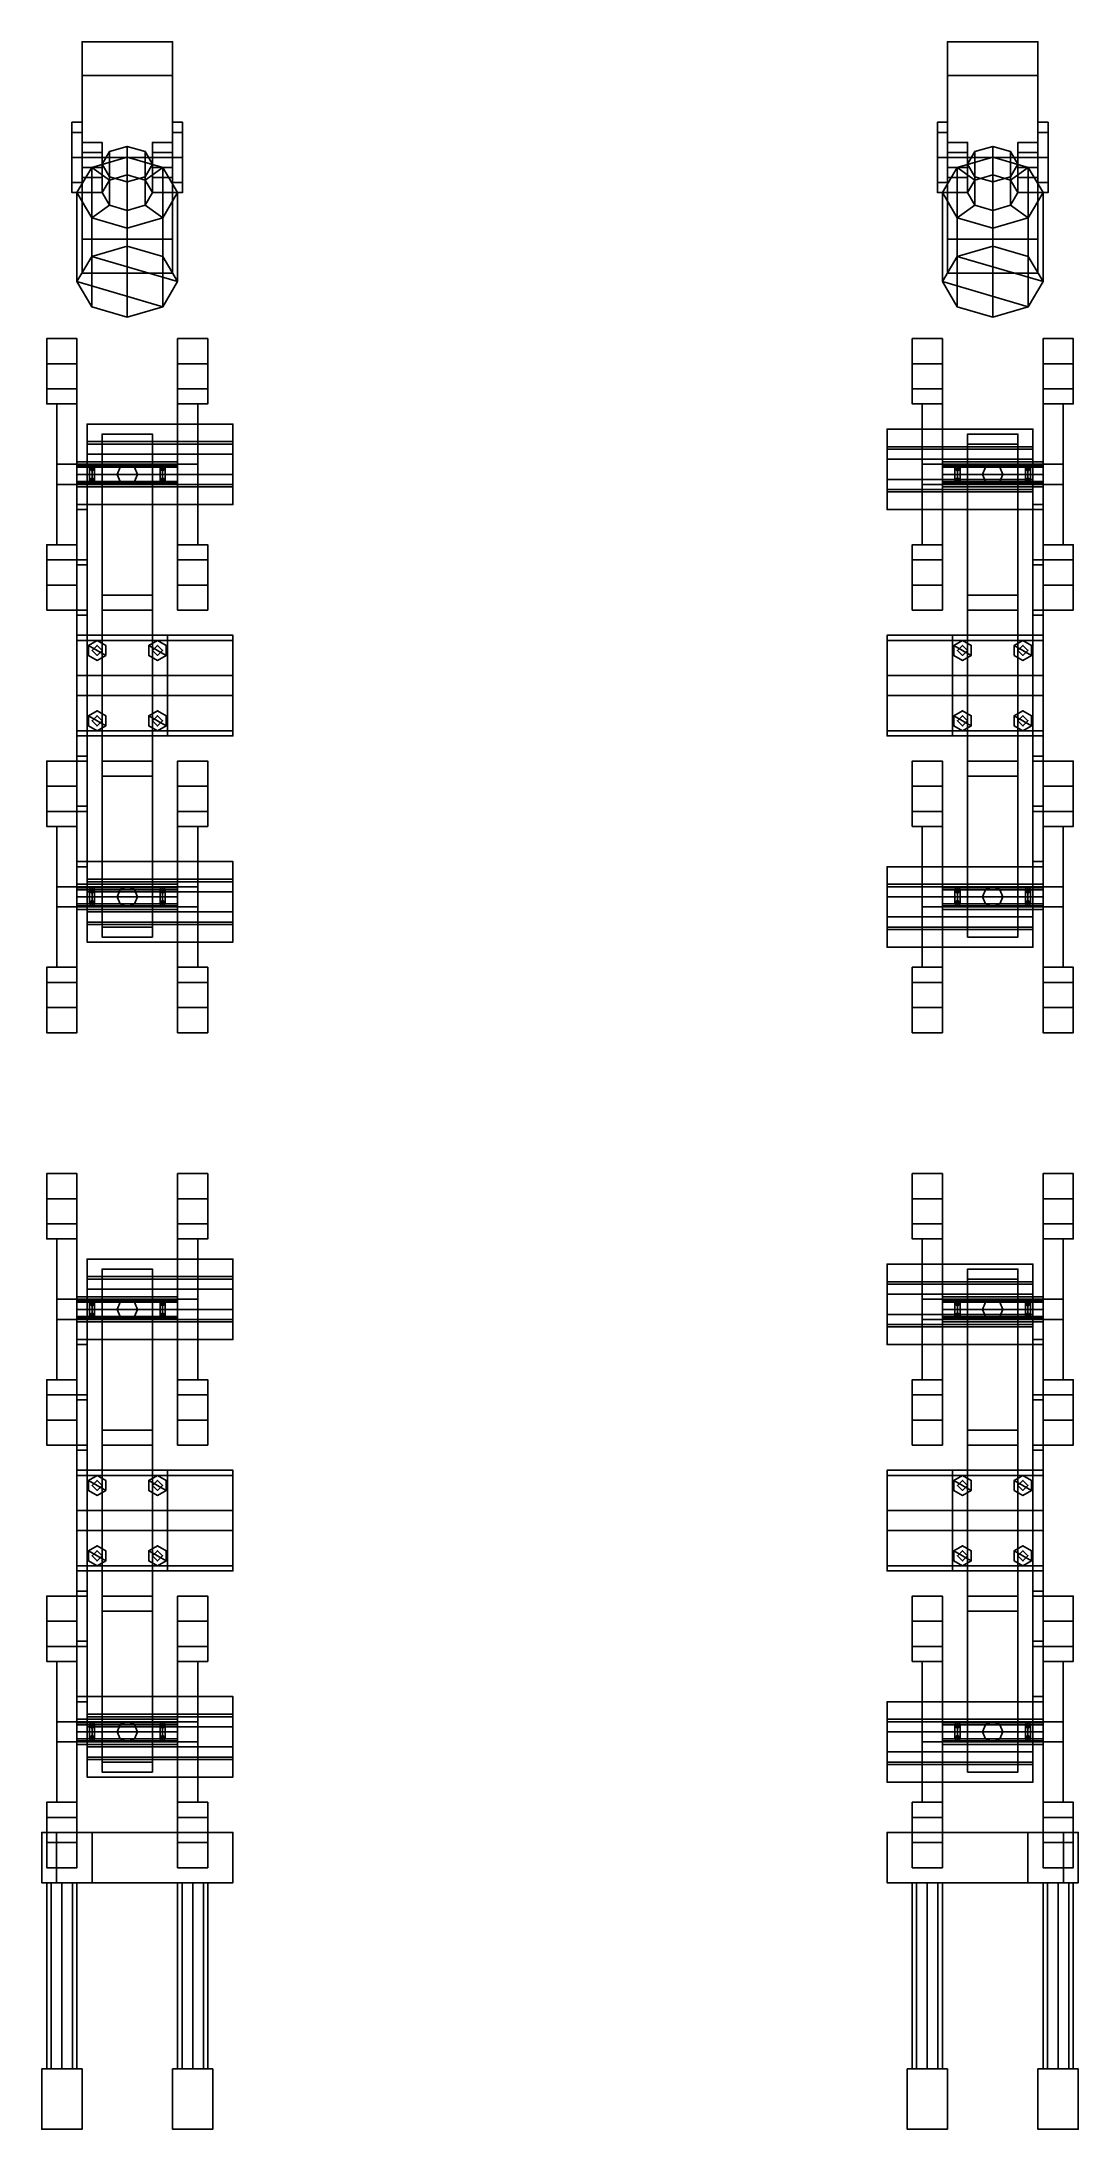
# Model space of a CAD drawing. Extents: x -1.03 to 1.03, y -2.29 to 1.86.
import ezdxf

# ---------------------------------------------------------------- set-up
doc = ezdxf.new("R2010")
doc.units = 0
doc.layers.add('SUSPENSION', color=5, linetype='CONTINUOUS')

msp = doc.modelspace()

# ---------------------------------------------------------------- linework, layer by layer
at = {"layer": 'SUSPENSION'}
for points in [[(-0.95, 1.7926, 0.3526), (-0.95, 1.86, 0.19), (-0.95, 1.6795, 0.1405), (-0.95, 1.7, 0.19)], [(-0.77, 1.7926, 0.3526), (-0.77, 1.86, 0.19), (-0.95, 1.86, 0.19), (-0.95, 1.7926, 0.3526)], [(-0.95, 1.86, 0.19), (-0.95, 1.86, 0.13), (-0.95, 1.6541, 0.13), (-0.95, 1.6795, 0.1405)], [(-0.77, 1.86, 0.19), (-0.77, 1.86, 0.13), (-0.95, 1.86, 0.13), (-0.95, 1.86, 0.19)], [(-0.77, 1.7, 0.19), (-0.77, 1.6795, 0.1405), (-0.77, 1.86, 0.19), (-0.77, 1.7926, 0.3526)], [(-0.77, 1.86, 0.13), (-0.77, 1.86, 0.19), (-0.77, 1.6795, 0.1405), (-0.77, 1.6541, 0.13)], [(0.95, 1.7926, 0.3526), (0.95, 1.86, 0.19), (0.77, 1.86, 0.19), (0.77, 1.7926, 0.3526)], [(0.95, 1.86, 0.19), (0.95, 1.86, 0.13), (0.77, 1.86, 0.13), (0.77, 1.86, 0.19)], [(0.77, 1.86, 0.19), (0.77, 1.86, 0.13), (0.77, 1.6541, 0.13), (0.77, 1.6795, 0.1405)], [(0.77, 1.7926, 0.3526), (0.77, 1.86, 0.19), (0.77, 1.6795, 0.1405), (0.77, 1.7, 0.19)], [(0.95, 1.86, 0.13), (0.95, 1.86, 0.19), (0.95, 1.6795, 0.1405), (0.95, 1.6541, 0.13)], [(0.95, 1.7, 0.19), (0.95, 1.6795, 0.1405), (0.95, 1.86, 0.19), (0.95, 1.7926, 0.3526)], [(-0.95, 1.63, 0.42), (-0.95, 1.7926, 0.3526), (-0.95, 1.6795, 0.2395), (-0.95, 1.63, 0.36)], [(-0.95, 1.7926, 0.3526), (-0.95, 1.7926, 0.3526), (-0.95, 1.7, 0.19), (-0.95, 1.6795, 0.2395)], [(-0.77, 1.63, 0.42), (-0.77, 1.7926, 0.3526), (-0.95, 1.7926, 0.3526), (-0.95, 1.63, 0.42)], [(-0.77, 1.7926, 0.3526), (-0.77, 1.63, 0.42), (-0.77, 1.63, 0.36), (-0.77, 1.6795, 0.2395)], [(-0.77, 1.6795, 0.2395), (-0.77, 1.7, 0.19), (-0.77, 1.7926, 0.3526)], [(0.95, 1.63, 0.42), (0.95, 1.7926, 0.3526), (0.77, 1.7926, 0.3526), (0.77, 1.63, 0.42)], [(0.77, 1.63, 0.42), (0.77, 1.7926, 0.3526), (0.77, 1.6795, 0.2395), (0.77, 1.63, 0.36)], [(0.77, 1.7926, 0.3526), (0.77, 1.7926, 0.3526), (0.77, 1.7, 0.19), (0.77, 1.6795, 0.2395)], [(0.95, 1.7926, 0.3526), (0.95, 1.63, 0.42), (0.95, 1.63, 0.36), (0.95, 1.6795, 0.2395)], [(0.95, 1.6795, 0.2395), (0.95, 1.7, 0.19), (0.95, 1.7926, 0.3526)], [(-0.97, 1.7, 0.19), (-0.97, 1.5805, 0.2395), (-0.97, 1.63, 0.26), (-0.97, 1.6795, 0.2395)], [(-0.95, 1.7, 0.19), (-0.95, 1.6795, 0.1405), (-0.97, 1.6795, 0.1405), (-0.97, 1.7, 0.19)], [(-0.95, 1.6795, 0.2395), (-0.95, 1.7, 0.19), (-0.97, 1.7, 0.19), (-0.97, 1.6795, 0.2395)], [(-0.97, 1.6795, 0.1405), (-0.97, 1.56, 0.19), (-0.97, 1.5805, 0.2395), (-0.97, 1.7, 0.19)], [(-0.95, 1.63, 0.26), (-0.95, 1.6795, 0.2395), (-0.97, 1.6795, 0.2395), (-0.97, 1.63, 0.26)], [(-0.95, 1.6795, 0.1405), (-0.95, 1.63, 0.12), (-0.97, 1.63, 0.12), (-0.97, 1.6795, 0.1405)], [(-0.97, 1.63, 0.12), (-0.97, 1.5805, 0.1405), (-0.97, 1.56, 0.19), (-0.97, 1.6795, 0.1405)], [(-0.95, 1.63, 0.36), (-0.95, 1.63, 0.36), (-0.95, 1.6795, 0.2395), (-0.95, 1.63, 0.26)], [(-0.75, 1.7, 0.19), (-0.75, 1.6795, 0.1405), (-0.77, 1.6795, 0.1405), (-0.77, 1.7, 0.19)], [(-0.75, 1.6795, 0.2395), (-0.75, 1.7, 0.19), (-0.77, 1.7, 0.19), (-0.77, 1.6795, 0.2395)], [(-0.77, 1.63, 0.26), (-0.77, 1.6795, 0.2395), (-0.77, 1.63, 0.36)], [(-0.75, 1.63, 0.26), (-0.75, 1.6795, 0.2395), (-0.77, 1.6795, 0.2395), (-0.77, 1.63, 0.26)], [(-0.75, 1.6795, 0.1405), (-0.75, 1.63, 0.12), (-0.77, 1.63, 0.12), (-0.77, 1.6795, 0.1405)], [(-0.75, 1.63, 0.12), (-0.75, 1.6795, 0.1405), (-0.75, 1.7, 0.19), (-0.75, 1.5805, 0.1405)], [(-0.75, 1.5805, 0.1405), (-0.75, 1.7, 0.19), (-0.75, 1.6795, 0.2395), (-0.75, 1.56, 0.19)], [(-0.75, 1.56, 0.19), (-0.75, 1.6795, 0.2395), (-0.75, 1.63, 0.26), (-0.75, 1.5805, 0.2395)], [(0.77, 1.6795, 0.2395), (0.77, 1.7, 0.19), (0.75, 1.7, 0.19), (0.75, 1.6795, 0.2395)], [(0.77, 1.7, 0.19), (0.77, 1.6795, 0.1405), (0.75, 1.6795, 0.1405), (0.75, 1.7, 0.19)], [(0.75, 1.6795, 0.1405), (0.75, 1.56, 0.19), (0.75, 1.5805, 0.2395), (0.75, 1.7, 0.19)], [(0.75, 1.7, 0.19), (0.75, 1.5805, 0.2395), (0.75, 1.63, 0.26), (0.75, 1.6795, 0.2395)], [(0.77, 1.63, 0.26), (0.77, 1.6795, 0.2395), (0.75, 1.6795, 0.2395), (0.75, 1.63, 0.26)], [(0.77, 1.6795, 0.1405), (0.77, 1.63, 0.12), (0.75, 1.63, 0.12), (0.75, 1.6795, 0.1405)], [(0.75, 1.63, 0.12), (0.75, 1.5805, 0.1405), (0.75, 1.56, 0.19), (0.75, 1.6795, 0.1405)], [(0.77, 1.63, 0.36), (0.77, 1.63, 0.36), (0.77, 1.6795, 0.2395), (0.77, 1.63, 0.26)], [(0.97, 1.6795, 0.2395), (0.97, 1.7, 0.19), (0.95, 1.7, 0.19), (0.95, 1.6795, 0.2395)], [(0.97, 1.7, 0.19), (0.97, 1.6795, 0.1405), (0.95, 1.6795, 0.1405), (0.95, 1.7, 0.19)], [(0.97, 1.63, 0.26), (0.97, 1.6795, 0.2395), (0.95, 1.6795, 0.2395), (0.95, 1.63, 0.26)], [(0.97, 1.6795, 0.1405), (0.97, 1.63, 0.12), (0.95, 1.63, 0.12), (0.95, 1.6795, 0.1405)], [(0.95, 1.63, 0.26), (0.95, 1.6795, 0.2395), (0.95, 1.63, 0.36)], [(0.97, 1.5805, 0.1405), (0.97, 1.7, 0.19), (0.97, 1.6795, 0.2395), (0.97, 1.56, 0.19)], [(0.97, 1.63, 0.12), (0.97, 1.6795, 0.1405), (0.97, 1.7, 0.19), (0.97, 1.5805, 0.1405)], [(0.97, 1.56, 0.19), (0.97, 1.6795, 0.2395), (0.97, 1.63, 0.26), (0.97, 1.5805, 0.2395)], [(-0.95, 1.5805, 0.2395), (-0.95, 1.63, 0.26), (-0.97, 1.63, 0.26), (-0.97, 1.5805, 0.2395)], [(-0.95, 1.63, 0.12), (-0.95, 1.5805, 0.1405), (-0.97, 1.5805, 0.1405), (-0.97, 1.63, 0.12)], [(-0.91, 1.64, 0.45), (-0.91, 1.66, 0.42), (-0.95, 1.66, 0.42), (-0.95, 1.64, 0.45)], [(-0.91, 1.66, 0.42), (-0.91, 1.66, 0.4076), (-0.95, 1.66, 0.4076), (-0.95, 1.66, 0.42)], [(-0.95, 1.61, 0.45), (-0.95, 1.64, 0.45), (-0.95, 1.66, 0.42), (-0.95, 1.63, 0.42)], [(-0.95, 1.66, 0.42), (-0.95, 1.66, 0.4076), (-0.95, 1.63, 0.42)], [(-0.91, 1.61, 0.45), (-0.91, 1.64, 0.45), (-0.95, 1.64, 0.45), (-0.95, 1.61, 0.45)], [(-0.95, 1.4674, 0.3526), (-0.95, 1.63, 0.42), (-0.95, 1.63, 0.36), (-0.95, 1.5098, 0.3102)], [(-0.77, 1.4674, 0.3526), (-0.77, 1.63, 0.42), (-0.95, 1.63, 0.42), (-0.95, 1.4674, 0.3526)], [(-0.95, 1.59, 0.4034), (-0.95, 1.59, 0.42), (-0.95, 1.61, 0.45), (-0.95, 1.63, 0.42)], [(-0.86, 1.6307, 0.5407), (-0.9307, 1.61, 0.52), (-0.9307, 1.4332, 0.6968), (-0.86, 1.4539, 0.7175)], [(-0.86, 1.5954, 0.5054), (-0.8954, 1.585, 0.495), (-0.9307, 1.61, 0.52), (-0.86, 1.6307, 0.5407)], [(-0.91, 1.63, 0.42), (-0.91, 1.63, 0.42), (-0.91, 1.66, 0.4076), (-0.91, 1.66, 0.42)], [(-0.91, 1.61, 0.45), (-0.91, 1.63, 0.42), (-0.91, 1.66, 0.42), (-0.91, 1.64, 0.45)], [(-0.8954, 1.6416, 0.4384), (-0.91, 1.6166, 0.4134), (-0.91, 1.56, 0.47), (-0.8954, 1.585, 0.495)], [(-0.91, 1.59, 0.4034), (-0.91, 1.63, 0.42), (-0.91, 1.61, 0.45), (-0.91, 1.59, 0.42)], [(-0.86, 1.6519, 0.4488), (-0.8954, 1.6416, 0.4384), (-0.8954, 1.585, 0.495), (-0.86, 1.5954, 0.5054)], [(-0.8246, 1.6416, 0.4384), (-0.86, 1.6519, 0.4488), (-0.86, 1.5954, 0.5054), (-0.8246, 1.585, 0.495)], [(-0.7893, 1.61, 0.52), (-0.86, 1.6307, 0.5407), (-0.86, 1.4539, 0.7175), (-0.7893, 1.4332, 0.6968)], [(-0.8246, 1.585, 0.495), (-0.86, 1.5954, 0.5054), (-0.86, 1.6307, 0.5407), (-0.7893, 1.61, 0.52)], [(-0.81, 1.6166, 0.4134), (-0.8246, 1.6416, 0.4384), (-0.8246, 1.585, 0.495), (-0.81, 1.56, 0.47)], [(-0.81, 1.66, 0.42), (-0.81, 1.66, 0.4076), (-0.81, 1.63, 0.42)], [(-0.81, 1.61, 0.45), (-0.81, 1.64, 0.45), (-0.81, 1.66, 0.42), (-0.81, 1.63, 0.42)], [(-0.77, 1.66, 0.42), (-0.77, 1.66, 0.4076), (-0.81, 1.66, 0.4076), (-0.81, 1.66, 0.42)], [(-0.77, 1.64, 0.45), (-0.77, 1.66, 0.42), (-0.81, 1.66, 0.42), (-0.81, 1.64, 0.45)], [(-0.77, 1.61, 0.45), (-0.77, 1.64, 0.45), (-0.81, 1.64, 0.45), (-0.81, 1.61, 0.45)], [(-0.81, 1.59, 0.4034), (-0.81, 1.59, 0.42), (-0.81, 1.61, 0.45), (-0.81, 1.63, 0.42)], [(-0.77, 1.61, 0.45), (-0.77, 1.63, 0.42), (-0.77, 1.66, 0.42), (-0.77, 1.64, 0.45)], [(-0.77, 1.63, 0.42), (-0.77, 1.63, 0.42), (-0.77, 1.66, 0.4076), (-0.77, 1.66, 0.42)], [(-0.75, 1.5805, 0.2395), (-0.75, 1.63, 0.26), (-0.77, 1.63, 0.26), (-0.77, 1.5805, 0.2395)], [(-0.75, 1.63, 0.12), (-0.75, 1.5805, 0.1405), (-0.77, 1.5805, 0.1405), (-0.77, 1.63, 0.12)], [(-0.77, 1.63, 0.42), (-0.77, 1.4674, 0.3526), (-0.77, 1.5098, 0.3102), (-0.77, 1.63, 0.36)], [(-0.77, 1.59, 0.4034), (-0.77, 1.63, 0.42), (-0.77, 1.61, 0.45), (-0.77, 1.59, 0.42)], [(0.77, 1.5805, 0.2395), (0.77, 1.63, 0.26), (0.75, 1.63, 0.26), (0.75, 1.5805, 0.2395)], [(0.77, 1.63, 0.12), (0.77, 1.5805, 0.1405), (0.75, 1.5805, 0.1405), (0.75, 1.63, 0.12)], [(0.77, 1.66, 0.42), (0.77, 1.66, 0.4076), (0.77, 1.63, 0.42)], [(0.77, 1.61, 0.45), (0.77, 1.64, 0.45), (0.77, 1.66, 0.42), (0.77, 1.63, 0.42)], [(0.81, 1.66, 0.42), (0.81, 1.66, 0.4076), (0.77, 1.66, 0.4076), (0.77, 1.66, 0.42)], [(0.81, 1.64, 0.45), (0.81, 1.66, 0.42), (0.77, 1.66, 0.42), (0.77, 1.64, 0.45)], [(0.81, 1.61, 0.45), (0.81, 1.64, 0.45), (0.77, 1.64, 0.45), (0.77, 1.61, 0.45)], [(0.95, 1.4674, 0.3526), (0.95, 1.63, 0.42), (0.77, 1.63, 0.42), (0.77, 1.4674, 0.3526)], [(0.77, 1.4674, 0.3526), (0.77, 1.63, 0.42), (0.77, 1.63, 0.36), (0.77, 1.5098, 0.3102)], [(0.77, 1.59, 0.4034), (0.77, 1.59, 0.42), (0.77, 1.61, 0.45), (0.77, 1.63, 0.42)], [(0.86, 1.6307, 0.5407), (0.7893, 1.61, 0.52), (0.7893, 1.4332, 0.6968), (0.86, 1.4539, 0.7175)], [(0.86, 1.5954, 0.5054), (0.8246, 1.585, 0.495), (0.7893, 1.61, 0.52), (0.86, 1.6307, 0.5407)], [(0.81, 1.61, 0.45), (0.81, 1.63, 0.42), (0.81, 1.66, 0.42), (0.81, 1.64, 0.45)], [(0.81, 1.63, 0.42), (0.81, 1.63, 0.42), (0.81, 1.66, 0.4076), (0.81, 1.66, 0.42)], [(0.8246, 1.6416, 0.4384), (0.81, 1.6166, 0.4134), (0.81, 1.56, 0.47), (0.8246, 1.585, 0.495)], [(0.81, 1.59, 0.4034), (0.81, 1.63, 0.42), (0.81, 1.61, 0.45), (0.81, 1.59, 0.42)], [(0.86, 1.6519, 0.4488), (0.8246, 1.6416, 0.4384), (0.8246, 1.585, 0.495), (0.86, 1.5954, 0.5054)], [(0.8954, 1.6416, 0.4384), (0.86, 1.6519, 0.4488), (0.86, 1.5954, 0.5054), (0.8954, 1.585, 0.495)], [(0.9307, 1.61, 0.52), (0.86, 1.6307, 0.5407), (0.86, 1.4539, 0.7175), (0.9307, 1.4332, 0.6968)], [(0.8954, 1.585, 0.495), (0.86, 1.5954, 0.5054), (0.86, 1.6307, 0.5407), (0.9307, 1.61, 0.52)], [(0.91, 1.6166, 0.4134), (0.8954, 1.6416, 0.4384), (0.8954, 1.585, 0.495), (0.91, 1.56, 0.47)], [(0.91, 1.66, 0.42), (0.91, 1.66, 0.4076), (0.91, 1.63, 0.42)], [(0.91, 1.61, 0.45), (0.91, 1.64, 0.45), (0.91, 1.66, 0.42), (0.91, 1.63, 0.42)], [(0.95, 1.66, 0.42), (0.95, 1.66, 0.4076), (0.91, 1.66, 0.4076), (0.91, 1.66, 0.42)], [(0.95, 1.64, 0.45), (0.95, 1.66, 0.42), (0.91, 1.66, 0.42), (0.91, 1.64, 0.45)], [(0.95, 1.61, 0.45), (0.95, 1.64, 0.45), (0.91, 1.64, 0.45), (0.91, 1.61, 0.45)], [(0.91, 1.59, 0.4034), (0.91, 1.59, 0.42), (0.91, 1.61, 0.45), (0.91, 1.63, 0.42)], [(0.95, 1.61, 0.45), (0.95, 1.63, 0.42), (0.95, 1.66, 0.42), (0.95, 1.64, 0.45)], [(0.95, 1.63, 0.42), (0.95, 1.63, 0.42), (0.95, 1.66, 0.4076), (0.95, 1.66, 0.42)], [(0.95, 1.63, 0.42), (0.95, 1.4674, 0.3526), (0.95, 1.5098, 0.3102), (0.95, 1.63, 0.36)], [(0.97, 1.5805, 0.2395), (0.97, 1.63, 0.26), (0.95, 1.63, 0.26), (0.95, 1.5805, 0.2395)], [(0.97, 1.63, 0.12), (0.97, 1.5805, 0.1405), (0.95, 1.5805, 0.1405), (0.95, 1.63, 0.12)], [(0.95, 1.59, 0.4034), (0.95, 1.63, 0.42), (0.95, 1.61, 0.45), (0.95, 1.59, 0.42)], [(-0.95, 1.5805, 0.1405), (-0.95, 1.56, 0.19), (-0.97, 1.56, 0.19), (-0.97, 1.5805, 0.1405)], [(-0.95, 1.56, 0.19), (-0.95, 1.5805, 0.2395), (-0.97, 1.5805, 0.2395), (-0.97, 1.56, 0.19)], [(-0.9307, 1.61, 0.52), (-0.96, 1.56, 0.47), (-0.96, 1.3832, 0.6468), (-0.9307, 1.4332, 0.6968)], [(-0.8954, 1.585, 0.495), (-0.91, 1.56, 0.47), (-0.96, 1.56, 0.47), (-0.9307, 1.61, 0.52)], [(-0.91, 1.59, 0.42), (-0.91, 1.61, 0.45), (-0.95, 1.61, 0.45), (-0.95, 1.59, 0.42)], [(-0.91, 1.59, 0.4034), (-0.91, 1.59, 0.42), (-0.95, 1.59, 0.42), (-0.95, 1.59, 0.4034)], [(-0.91, 1.6166, 0.4134), (-0.8954, 1.5916, 0.3884), (-0.8954, 1.535, 0.445), (-0.91, 1.56, 0.47)], [(-0.8954, 1.5916, 0.3884), (-0.86, 1.5812, 0.3781), (-0.86, 1.5246, 0.4346), (-0.8954, 1.535, 0.445)], [(-0.86, 1.5812, 0.3781), (-0.8246, 1.5916, 0.3884), (-0.8246, 1.535, 0.445), (-0.86, 1.5246, 0.4346)], [(-0.8246, 1.5916, 0.3884), (-0.81, 1.6166, 0.4134), (-0.81, 1.56, 0.47), (-0.8246, 1.535, 0.445)], [(-0.81, 1.56, 0.47), (-0.8246, 1.585, 0.495), (-0.7893, 1.61, 0.52), (-0.76, 1.56, 0.47)], [(-0.77, 1.59, 0.42), (-0.77, 1.61, 0.45), (-0.81, 1.61, 0.45), (-0.81, 1.59, 0.42)], [(-0.77, 1.59, 0.4034), (-0.77, 1.59, 0.42), (-0.81, 1.59, 0.42), (-0.81, 1.59, 0.4034)], [(-0.76, 1.56, 0.47), (-0.7893, 1.61, 0.52), (-0.7893, 1.4332, 0.6968), (-0.76, 1.3832, 0.6468)], [(-0.75, 1.5805, 0.1405), (-0.75, 1.56, 0.19), (-0.77, 1.56, 0.19), (-0.77, 1.5805, 0.1405)], [(-0.75, 1.56, 0.19), (-0.75, 1.5805, 0.2395), (-0.77, 1.5805, 0.2395), (-0.77, 1.56, 0.19)], [(0.77, 1.56, 0.19), (0.77, 1.5805, 0.2395), (0.75, 1.5805, 0.2395), (0.75, 1.56, 0.19)], [(0.77, 1.5805, 0.1405), (0.77, 1.56, 0.19), (0.75, 1.56, 0.19), (0.75, 1.5805, 0.1405)], [(0.7893, 1.61, 0.52), (0.76, 1.56, 0.47), (0.76, 1.3832, 0.6468), (0.7893, 1.4332, 0.6968)], [(0.8246, 1.585, 0.495), (0.81, 1.56, 0.47), (0.76, 1.56, 0.47), (0.7893, 1.61, 0.52)], [(0.81, 1.59, 0.42), (0.81, 1.61, 0.45), (0.77, 1.61, 0.45), (0.77, 1.59, 0.42)], [(0.81, 1.59, 0.4034), (0.81, 1.59, 0.42), (0.77, 1.59, 0.42), (0.77, 1.59, 0.4034)], [(0.81, 1.6166, 0.4134), (0.8246, 1.5916, 0.3884), (0.8246, 1.535, 0.445), (0.81, 1.56, 0.47)], [(0.8246, 1.5916, 0.3884), (0.86, 1.5812, 0.3781), (0.86, 1.5246, 0.4346), (0.8246, 1.535, 0.445)], [(0.86, 1.5812, 0.3781), (0.8954, 1.5916, 0.3884), (0.8954, 1.535, 0.445), (0.86, 1.5246, 0.4346)], [(0.8954, 1.5916, 0.3884), (0.91, 1.6166, 0.4134), (0.91, 1.56, 0.47), (0.8954, 1.535, 0.445)], [(0.91, 1.56, 0.47), (0.8954, 1.585, 0.495), (0.9307, 1.61, 0.52), (0.96, 1.56, 0.47)], [(0.95, 1.59, 0.42), (0.95, 1.61, 0.45), (0.91, 1.61, 0.45), (0.91, 1.59, 0.42)], [(0.95, 1.59, 0.4034), (0.95, 1.59, 0.42), (0.91, 1.59, 0.42), (0.91, 1.59, 0.4034)], [(0.96, 1.56, 0.47), (0.9307, 1.61, 0.52), (0.9307, 1.4332, 0.6968), (0.96, 1.3832, 0.6468)], [(0.97, 1.56, 0.19), (0.97, 1.5805, 0.2395), (0.95, 1.5805, 0.2395), (0.95, 1.56, 0.19)], [(0.97, 1.5805, 0.1405), (0.97, 1.56, 0.19), (0.95, 1.56, 0.19), (0.95, 1.5805, 0.1405)], [(-0.96, 1.56, 0.47), (-0.9307, 1.51, 0.42), (-0.9307, 1.3332, 0.5968), (-0.96, 1.3832, 0.6468)], [(-0.91, 1.56, 0.47), (-0.8954, 1.535, 0.445), (-0.9307, 1.51, 0.42), (-0.96, 1.56, 0.47)], [(-0.95, 1.4601, 0.1901), (-0.95, 1.4601, 0.1901), (-0.95, 1.56, 0.19), (-0.95, 1.5766, 0.15)], [(-0.95, 1.4601, 0.1901), (-0.95, 1.5766, 0.15), (-0.95, 1.4, 0.15), (-0.95, 1.4, 0.1902)], [(-0.8246, 1.535, 0.445), (-0.81, 1.56, 0.47), (-0.76, 1.56, 0.47), (-0.7893, 1.51, 0.42)], [(-0.7893, 1.51, 0.42), (-0.76, 1.56, 0.47), (-0.76, 1.3832, 0.6468), (-0.7893, 1.3332, 0.5968)], [(-0.77, 1.5766, 0.15), (-0.77, 1.56, 0.19), (-0.77, 1.46, 0.19)], [(-0.77, 1.5766, 0.15), (-0.77, 1.4601, 0.1901), (-0.77, 1.4, 0.1902), (-0.77, 1.4, 0.15)], [(0.76, 1.56, 0.47), (0.7893, 1.51, 0.42), (0.7893, 1.3332, 0.5968), (0.76, 1.3832, 0.6468)], [(0.81, 1.56, 0.47), (0.8246, 1.535, 0.445), (0.7893, 1.51, 0.42), (0.76, 1.56, 0.47)], [(0.77, 1.4601, 0.1901), (0.77, 1.5766, 0.15), (0.77, 1.4, 0.15), (0.77, 1.4, 0.1902)], [(0.77, 1.4601, 0.1901), (0.77, 1.4601, 0.1901), (0.77, 1.56, 0.19), (0.77, 1.5766, 0.15)], [(0.8954, 1.535, 0.445), (0.91, 1.56, 0.47), (0.96, 1.56, 0.47), (0.9307, 1.51, 0.42)], [(0.9307, 1.51, 0.42), (0.96, 1.56, 0.47), (0.96, 1.3832, 0.6468), (0.9307, 1.3332, 0.5968)], [(0.95, 1.5766, 0.15), (0.95, 1.4601, 0.1901), (0.95, 1.4, 0.1902), (0.95, 1.4, 0.15)], [(0.95, 1.5766, 0.15), (0.95, 1.56, 0.19), (0.95, 1.46, 0.19)], [(-0.95, 1.4, 0.19), (-0.95, 1.4674, 0.3526), (-0.95, 1.5098, 0.3102), (-0.95, 1.46, 0.19)], [(-0.8954, 1.535, 0.445), (-0.86, 1.5246, 0.4346), (-0.86, 1.4893, 0.3993), (-0.9307, 1.51, 0.42)], [(-0.9307, 1.51, 0.42), (-0.86, 1.4893, 0.3993), (-0.86, 1.3125, 0.5761), (-0.9307, 1.3332, 0.5968)], [(-0.86, 1.5246, 0.4346), (-0.8246, 1.535, 0.445), (-0.7893, 1.51, 0.42), (-0.86, 1.4893, 0.3993)], [(-0.86, 1.4893, 0.3993), (-0.7893, 1.51, 0.42), (-0.7893, 1.3332, 0.5968), (-0.86, 1.3125, 0.5761)], [(-0.77, 1.4674, 0.3526), (-0.77, 1.4, 0.19), (-0.77, 1.46, 0.19), (-0.77, 1.5098, 0.3102)], [(0.77, 1.4, 0.19), (0.77, 1.4674, 0.3526), (0.77, 1.5098, 0.3102), (0.77, 1.46, 0.19)], [(0.8246, 1.535, 0.445), (0.86, 1.5246, 0.4346), (0.86, 1.4893, 0.3993), (0.7893, 1.51, 0.42)], [(0.7893, 1.51, 0.42), (0.86, 1.4893, 0.3993), (0.86, 1.3125, 0.5761), (0.7893, 1.3332, 0.5968)], [(0.86, 1.5246, 0.4346), (0.8954, 1.535, 0.445), (0.9307, 1.51, 0.42), (0.86, 1.4893, 0.3993)], [(0.86, 1.4893, 0.3993), (0.9307, 1.51, 0.42), (0.9307, 1.3332, 0.5968), (0.86, 1.3125, 0.5761)], [(0.95, 1.4674, 0.3526), (0.95, 1.4, 0.19), (0.95, 1.46, 0.19), (0.95, 1.5098, 0.3102)], [(-0.77, 1.4, 0.19), (-0.77, 1.4674, 0.3526), (-0.95, 1.4674, 0.3526), (-0.95, 1.4, 0.19)], [(-0.9307, 1.4332, 0.6968), (-0.76, 1.3832, 0.6468), (-0.7893, 1.4332, 0.6968), (-0.86, 1.4539, 0.7175)], [(0.95, 1.4, 0.19), (0.95, 1.4674, 0.3526), (0.77, 1.4674, 0.3526), (0.77, 1.4, 0.19)], [(0.7893, 1.4332, 0.6968), (0.96, 1.3832, 0.6468), (0.9307, 1.4332, 0.6968), (0.86, 1.4539, 0.7175)], [(-0.96, 1.3832, 0.6468), (-0.7893, 1.3332, 0.5968), (-0.76, 1.3832, 0.6468), (-0.9307, 1.4332, 0.6968)], [(0.76, 1.3832, 0.6468), (0.9307, 1.3332, 0.5968), (0.96, 1.3832, 0.6468), (0.7893, 1.4332, 0.6968)], [(-0.9307, 1.3332, 0.5968), (-0.86, 1.3125, 0.5761), (-0.7893, 1.3332, 0.5968), (-0.96, 1.3832, 0.6468)], [(-0.77, 1.4, 0.15), (-0.77, 1.4, 0.19), (-0.95, 1.4, 0.19), (-0.95, 1.4, 0.15)], [(0.7893, 1.3332, 0.5968), (0.86, 1.3125, 0.5761), (0.9307, 1.3332, 0.5968), (0.76, 1.3832, 0.6468)], [(0.95, 1.4, 0.15), (0.95, 1.4, 0.19), (0.77, 1.4, 0.19), (0.77, 1.4, 0.15)], [(-1.02, 1.22, 0.28), (-1.02, 1.27, 0.26), (-1.02, 1.27, 0.13), (-1.02, 1.17, 0.28)], [(-0.96, 1.22, 0.28), (-0.96, 1.27, 0.26), (-1.02, 1.27, 0.26), (-1.02, 1.22, 0.28)], [(-1.02, 1.17, 0.28), (-1.02, 1.27, 0.13), (-1.02, 1.14, 0.13), (-1.02, 1.14, 0.26)], [(-1.02, 1.14, 0.13), (-1.02, 1.27, 0.13), (-0.96, 1.27, 0.13), (-0.96, 1.14, 0.13)], [(-1.02, 1.27, 0.13), (-1.02, 1.27, 0.26), (-0.96, 1.27, 0.26), (-0.96, 1.27, 0.13)], [(-0.96, 1.27, 0.13), (-0.96, 1.27, 0.26), (-0.96, 1.22, 0.28), (-0.96, 1.17, 0.28)], [(-0.96, 1.14, 0.13), (-0.96, 1.27, 0.13), (-0.96, 1.17, 0.28), (-0.96, 1.14, 0.26)], [(-0.7, 1.22, 0.28), (-0.7, 1.27, 0.26), (-0.76, 1.27, 0.26), (-0.76, 1.22, 0.28)], [(-0.76, 1.22, 0.28), (-0.76, 1.27, 0.26), (-0.76, 1.27, 0.13), (-0.76, 1.17, 0.28)], [(-0.76, 1.17, 0.28), (-0.76, 1.27, 0.13), (-0.76, 1.14, 0.13), (-0.76, 1.14, 0.26)], [(-0.76, 1.14, 0.13), (-0.76, 1.27, 0.13), (-0.7, 1.27, 0.13), (-0.7, 1.14, 0.13)], [(-0.76, 1.27, 0.13), (-0.76, 1.27, 0.26), (-0.7, 1.27, 0.26), (-0.7, 1.27, 0.13)], [(-0.7, 1.27, 0.13), (-0.7, 1.27, 0.26), (-0.7, 1.22, 0.28), (-0.7, 1.17, 0.28)], [(-0.7, 1.14, 0.13), (-0.7, 1.27, 0.13), (-0.7, 1.17, 0.28), (-0.7, 1.14, 0.26)], [(0.7, 1.17, 0.28), (0.7, 1.27, 0.13), (0.7, 1.14, 0.13), (0.7, 1.14, 0.26)], [(0.76, 1.22, 0.28), (0.76, 1.27, 0.26), (0.7, 1.27, 0.26), (0.7, 1.22, 0.28)], [(0.7, 1.22, 0.28), (0.7, 1.27, 0.26), (0.7, 1.27, 0.13), (0.7, 1.17, 0.28)], [(0.7, 1.27, 0.13), (0.7, 1.27, 0.26), (0.76, 1.27, 0.26), (0.76, 1.27, 0.13)], [(0.7, 1.14, 0.13), (0.7, 1.27, 0.13), (0.76, 1.27, 0.13), (0.76, 1.14, 0.13)], [(0.76, 1.14, 0.13), (0.76, 1.27, 0.13), (0.76, 1.17, 0.28), (0.76, 1.14, 0.26)], [(0.76, 1.27, 0.13), (0.76, 1.27, 0.26), (0.76, 1.22, 0.28), (0.76, 1.17, 0.28)], [(0.96, 1.17, 0.28), (0.96, 1.27, 0.13), (0.96, 1.14, 0.13), (0.96, 1.14, 0.26)], [(1.02, 1.22, 0.28), (1.02, 1.27, 0.26), (0.96, 1.27, 0.26), (0.96, 1.22, 0.28)], [(0.96, 1.22, 0.28), (0.96, 1.27, 0.26), (0.96, 1.27, 0.13), (0.96, 1.17, 0.28)], [(0.96, 1.27, 0.13), (0.96, 1.27, 0.26), (1.02, 1.27, 0.26), (1.02, 1.27, 0.13)], [(0.96, 1.14, 0.13), (0.96, 1.27, 0.13), (1.02, 1.27, 0.13), (1.02, 1.14, 0.13)], [(1.02, 1.14, 0.13), (1.02, 1.27, 0.13), (1.02, 1.17, 0.28), (1.02, 1.14, 0.26)], [(1.02, 1.27, 0.13), (1.02, 1.27, 0.26), (1.02, 1.22, 0.28), (1.02, 1.17, 0.28)], [(-0.96, 1.17, 0.28), (-0.96, 1.22, 0.28), (-1.02, 1.22, 0.28), (-1.02, 1.17, 0.28)], [(-0.7, 1.17, 0.28), (-0.7, 1.22, 0.28), (-0.76, 1.22, 0.28), (-0.76, 1.17, 0.28)], [(0.76, 1.17, 0.28), (0.76, 1.22, 0.28), (0.7, 1.22, 0.28), (0.7, 1.17, 0.28)], [(1.02, 1.17, 0.28), (1.02, 1.22, 0.28), (0.96, 1.22, 0.28), (0.96, 1.17, 0.28)], [(-0.96, 1.14, 0.26), (-0.96, 1.17, 0.28), (-1.02, 1.17, 0.28), (-1.02, 1.14, 0.26)], [(-0.7, 1.14, 0.26), (-0.7, 1.17, 0.28), (-0.76, 1.17, 0.28), (-0.76, 1.14, 0.26)], [(0.76, 1.14, 0.26), (0.76, 1.17, 0.28), (0.7, 1.17, 0.28), (0.7, 1.14, 0.26)], [(1.02, 1.14, 0.26), (1.02, 1.17, 0.28), (0.96, 1.17, 0.28), (0.96, 1.14, 0.26)], [(-1, 0.86, 0.13), (-1, 1.14, 0.13), (-0.96, 1.14, 0.13), (-0.96, 0.86, 0.13)], [(-1, 1.14, 0.26), (-1, 1.14, 0.13), (-1, 0.86, 0.13), (-1, 0.86, 0.26)], [(-1, 1.02, 0.33), (-1, 1.14, 0.26), (-1, 0.86, 0.26), (-1, 0.98, 0.33)], [(-0.96, 1.02, 0.33), (-0.96, 1.14, 0.26), (-1, 1.14, 0.26), (-1, 1.02, 0.33)], [(-0.96, 0.86, 0.13), (-0.96, 1.14, 0.13), (-0.96, 1.14, 0.26), (-0.96, 0.86, 0.26)], [(-0.96, 0.86, 0.26), (-0.96, 1.14, 0.26), (-0.96, 1.02, 0.33), (-0.96, 0.98, 0.33)], [(-0.72, 1.14, 0.13), (-0.72, 0.86, 0.13), (-0.76, 0.86, 0.13), (-0.76, 1.14, 0.13)], [(-0.76, 1.14, 0.13), (-0.76, 0.86, 0.13), (-0.76, 0.86, 0.26), (-0.76, 1.14, 0.26)], [(-0.72, 1.02, 0.33), (-0.72, 1.14, 0.26), (-0.76, 1.14, 0.26), (-0.76, 1.02, 0.33)], [(-0.76, 1.14, 0.26), (-0.76, 0.86, 0.26), (-0.76, 0.98, 0.33), (-0.76, 1.02, 0.33)], [(-0.72, 0.86, 0.26), (-0.72, 0.86, 0.13), (-0.72, 1.14, 0.13), (-0.72, 1.14, 0.26)], [(-0.72, 0.98, 0.33), (-0.72, 0.86, 0.26), (-0.72, 1.14, 0.26), (-0.72, 1.02, 0.33)], [(0.76, 1.02, 0.33), (0.76, 1.14, 0.26), (0.72, 1.14, 0.26), (0.72, 1.02, 0.33)], [(0.72, 1.02, 0.33), (0.72, 1.14, 0.26), (0.72, 0.86, 0.26), (0.72, 0.98, 0.33)], [(0.72, 1.14, 0.26), (0.72, 1.14, 0.13), (0.72, 0.86, 0.13), (0.72, 0.86, 0.26)], [(0.72, 0.86, 0.13), (0.72, 1.14, 0.13), (0.76, 1.14, 0.13), (0.76, 0.86, 0.13)], [(0.76, 0.86, 0.26), (0.76, 1.14, 0.26), (0.76, 1.02, 0.33), (0.76, 0.98, 0.33)], [(0.76, 0.86, 0.13), (0.76, 1.14, 0.13), (0.76, 1.14, 0.26), (0.76, 0.86, 0.26)], [(0.96, 1.14, 0.26), (0.96, 0.86, 0.26), (0.96, 0.98, 0.33), (0.96, 1.02, 0.33)], [(1, 1.02, 0.33), (1, 1.14, 0.26), (0.96, 1.14, 0.26), (0.96, 1.02, 0.33)], [(1, 1.14, 0.13), (1, 0.86, 0.13), (0.96, 0.86, 0.13), (0.96, 1.14, 0.13)], [(0.96, 1.14, 0.13), (0.96, 0.86, 0.13), (0.96, 0.86, 0.26), (0.96, 1.14, 0.26)], [(1, 0.98, 0.33), (1, 0.86, 0.26), (1, 1.14, 0.26), (1, 1.02, 0.33)], [(1, 0.86, 0.26), (1, 0.86, 0.13), (1, 1.14, 0.13), (1, 1.14, 0.26)], [(-0.94, 1.1, 0.57), (-0.94, 0.94, 0.57), (-0.65, 0.94, 0.57), (-0.65, 1.1, 0.57)], [(-0.65, 1.1, 0.57), (-0.65, 1.065, 0.49), (-0.94, 1.065, 0.49), (-0.94, 1.1, 0.57)], [(-0.94, 1.065, 0.49), (-0.94, 0.975, 0.49), (-0.94, 0.94, 0.57), (-0.94, 1.1, 0.57)], [(-0.81, 1.08, 0.46), (-0.81, 1.06, 0.39), (-0.91, 1.06, 0.39), (-0.91, 1.08, 0.46)], [(-0.81, 0.76, 0.57), (-0.81, 1.08, 0.46), (-0.91, 1.08, 0.46), (-0.91, 0.76, 0.57)], [(-0.91, 1.08, 0.46), (-0.91, 1.06, 0.39), (-0.91, 0.73, 0.48), (-0.91, 0.76, 0.57)], [(-0.81, 0.73, 0.48), (-0.81, 1.06, 0.39), (-0.81, 1.08, 0.46), (-0.81, 0.76, 0.57)], [(-0.65, 0.94, 0.57), (-0.65, 0.975, 0.49), (-0.65, 1.065, 0.49), (-0.65, 1.1, 0.57)], [(0.94, 0.93, 0.57), (0.94, 1.09, 0.57), (0.65, 1.09, 0.57), (0.65, 0.93, 0.57)], [(0.94, 1.09, 0.57), (0.94, 1.055, 0.49), (0.65, 1.055, 0.49), (0.65, 1.09, 0.57)], [(0.65, 1.09, 0.57), (0.65, 1.055, 0.49), (0.65, 0.965, 0.49), (0.65, 0.93, 0.57)], [(0.91, 1.08, 0.46), (0.91, 1.06, 0.39), (0.81, 1.06, 0.39), (0.81, 1.08, 0.46)], [(0.91, 0.76, 0.57), (0.91, 1.08, 0.46), (0.81, 1.08, 0.46), (0.81, 0.76, 0.57)], [(0.81, 1.08, 0.46), (0.81, 1.06, 0.39), (0.81, 0.73, 0.48), (0.81, 0.76, 0.57)], [(0.91, 0.73, 0.48), (0.91, 1.06, 0.39), (0.91, 1.08, 0.46), (0.91, 0.76, 0.57)], [(0.94, 0.965, 0.49), (0.94, 1.055, 0.49), (0.94, 1.09, 0.57), (0.94, 0.93, 0.57)], [(-0.65, 1.065, 0.49), (-0.65, 0.975, 0.49), (-0.94, 0.975, 0.49), (-0.94, 1.065, 0.49)], [(-0.94, 1.06, 0.57), (-0.94, 1.04, 0.57), (-0.65, 1.04, 0.7), (-0.65, 1.06, 0.7)], [(-0.65, 1.06, 0.7), (-0.65, 1.06, 0.57), (-0.94, 1.06, 0.57), (-0.65, 1.06, 0.7)], [(-0.65, 1.04, 0.7), (-0.94, 1.04, 0.57), (-0.65, 1.04, 0.57), (-0.65, 1.04, 0.7)], [(-0.91, 0.73, 0.48), (-0.91, 1.06, 0.39), (-0.81, 1.06, 0.39), (-0.81, 0.73, 0.48)], [(0.65, 0.965, 0.49), (0.65, 1.055, 0.49), (0.94, 1.055, 0.49), (0.94, 0.965, 0.49)], [(0.94, 1.03, 0.57), (0.94, 1.05, 0.57), (0.65, 1.05, 0.7), (0.65, 1.03, 0.7)], [(0.65, 1.05, 0.7), (0.94, 1.05, 0.57), (0.65, 1.05, 0.57), (0.65, 1.05, 0.7)], [(0.81, 0.73, 0.48), (0.81, 1.06, 0.39), (0.91, 1.06, 0.39), (0.91, 0.73, 0.48)], [(-0.96, 0.98, 0.33), (-0.96, 1.02, 0.33), (-1, 1.02, 0.33), (-1, 0.98, 0.33)], [(-0.76, 1.025, 0.28), (-0.76, 1.0177, 0.2623), (-0.96, 1.0177, 0.2623), (-0.96, 1.025, 0.28)], [(-0.76, 1.0177, 0.2977), (-0.76, 1.025, 0.28), (-0.96, 1.025, 0.28), (-0.96, 1.0177, 0.2977)], [(-0.96, 0.9859, 0.3759), (-0.96, 1.02, 0.39), (-0.96, 1.0141, 0.3759), (-0.96, 1, 0.37)], [(-0.96, 0.98, 0.39), (-0.96, 1.0141, 0.4041), (-0.96, 1.02, 0.39), (-0.96, 0.9859, 0.3759)], [(-0.76, 1.02, 0.39), (-0.76, 1.0141, 0.3759), (-0.96, 1.0141, 0.3759), (-0.96, 1.02, 0.39)], [(-0.76, 1.0141, 0.4041), (-0.76, 1.02, 0.39), (-0.96, 1.02, 0.39), (-0.96, 1.0141, 0.4041)], [(-0.76, 1.0177, 0.2623), (-0.76, 1, 0.255), (-0.96, 1, 0.255), (-0.96, 1.0177, 0.2623)], [(-0.76, 1, 0.305), (-0.76, 1.0177, 0.2977), (-0.96, 1.0177, 0.2977), (-0.96, 1, 0.305)], [(-0.96, 0.9859, 0.4041), (-0.96, 1, 0.41), (-0.96, 1.0141, 0.4041), (-0.96, 0.98, 0.39)], [(-0.76, 1.0141, 0.3759), (-0.76, 1, 0.37), (-0.96, 1, 0.37), (-0.96, 1.0141, 0.3759)], [(-0.76, 1, 0.41), (-0.76, 1.0141, 0.4041), (-0.96, 1.0141, 0.4041), (-0.96, 1, 0.41)], [(-0.96, 0.93, 0.29), (-0.96, 1, 0.26), (-0.94, 1, 0.26), (-0.94, 0.93, 0.29)], [(-0.96, 1, 0.3), (-0.96, 1, 0.26), (-0.96, 0.93, 0.29), (-0.96, 0.94, 0.33)], [(-0.76, 1, 0.255), (-0.76, 0.9823, 0.2623), (-0.96, 0.9823, 0.2623), (-0.96, 1, 0.255)], [(-0.94, 0.94, 0.33), (-0.94, 1, 0.3), (-0.96, 1, 0.3), (-0.96, 0.94, 0.33)], [(-0.76, 1, 0.37), (-0.76, 0.9859, 0.3759), (-0.96, 0.9859, 0.3759), (-0.96, 1, 0.37)], [(-0.76, 0.9859, 0.4041), (-0.76, 1, 0.41), (-0.96, 1, 0.41), (-0.96, 0.9859, 0.4041)], [(-0.76, 0.9823, 0.2977), (-0.76, 1, 0.305), (-0.96, 1, 0.305), (-0.96, 0.9823, 0.2977)], [(-0.94, 0.93, 0.29), (-0.94, 1, 0.26), (-0.94, 1, 0.3), (-0.94, 0.94, 0.33)], [(-0.94, 1, 0.57), (-0.94, 0.98, 0.57), (-0.65, 0.98, 0.7), (-0.65, 1, 0.7)], [(-0.65, 1, 0.7), (-0.65, 1, 0.57), (-0.94, 1, 0.57), (-0.65, 1, 0.7)], [(-0.93, 1.02, 0.39), (-0.935, 1.015, 0.4), (-0.935, 1.015, 0.47), (-0.93, 1.02, 0.47)], [(-0.93, 1.02, 0.47), (-0.935, 1.015, 0.47), (-0.935, 1.0106, 0.4806), (-0.93, 1.0141, 0.4841)], [(-0.935, 1.015, 0.4), (-0.93, 1.01, 0.405), (-0.93, 1.01, 0.47), (-0.935, 1.015, 0.47)], [(-0.935, 1.015, 0.47), (-0.93, 1.01, 0.47), (-0.93, 1.0071, 0.4771), (-0.935, 1.0106, 0.4806)], [(-0.93, 1.0141, 0.4841), (-0.935, 1.0106, 0.4806), (-0.935, 1, 0.485), (-0.93, 1, 0.49)], [(-0.935, 1.0106, 0.4806), (-0.93, 1.0071, 0.4771), (-0.93, 1, 0.48), (-0.935, 1, 0.485)], [(-0.93, 1, 0.49), (-0.935, 1, 0.485), (-0.935, 0.9894, 0.4806), (-0.93, 0.9859, 0.4841)], [(-0.935, 1, 0.485), (-0.93, 1, 0.48), (-0.93, 0.9929, 0.4771), (-0.935, 0.9894, 0.4806)], [(-0.925, 1.015, 0.4), (-0.93, 1.02, 0.39), (-0.93, 1.02, 0.47), (-0.925, 1.015, 0.47)], [(-0.925, 1.015, 0.47), (-0.93, 1.02, 0.47), (-0.93, 1.0141, 0.4841), (-0.925, 1.0106, 0.4806)], [(-0.93, 1.01, 0.405), (-0.925, 1.015, 0.4), (-0.925, 1.015, 0.47), (-0.93, 1.01, 0.47)], [(-0.93, 1.01, 0.47), (-0.925, 1.015, 0.47), (-0.925, 1.0106, 0.4806), (-0.93, 1.0071, 0.4771)], [(-0.925, 1.0106, 0.4806), (-0.93, 1.0141, 0.4841), (-0.93, 1, 0.49), (-0.925, 1, 0.485)], [(-0.93, 1.0071, 0.4771), (-0.925, 1.0106, 0.4806), (-0.925, 1, 0.485), (-0.93, 1, 0.48)], [(-0.925, 1, 0.485), (-0.93, 1, 0.49), (-0.93, 0.9859, 0.4841), (-0.925, 0.9894, 0.4806)], [(-0.93, 1, 0.48), (-0.925, 1, 0.485), (-0.925, 0.9894, 0.4806), (-0.93, 0.9929, 0.4771)], [(-0.88, 1, 0.37), (-0.8741, 1.0141, 0.3759), (-0.8741, 1.0141, 0.28), (-0.88, 1, 0.28)], [(-0.8741, 0.9859, 0.3759), (-0.88, 1, 0.37), (-0.88, 1, 0.28), (-0.8741, 0.9859, 0.28)], [(-0.8741, 1.0141, 0.3759), (-0.86, 1.02, 0.39), (-0.86, 1.02, 0.28), (-0.8741, 1.0141, 0.28)], [(-0.86, 1.02, 0.39), (-0.8459, 1.0141, 0.3759), (-0.8459, 1.0141, 0.28), (-0.86, 1.02, 0.28)], [(-0.8459, 1.0141, 0.3759), (-0.84, 1, 0.37), (-0.84, 1, 0.28), (-0.8459, 1.0141, 0.28)], [(-0.84, 1, 0.37), (-0.8459, 0.9859, 0.3759), (-0.8459, 0.9859, 0.28), (-0.84, 1, 0.28)], [(-0.79, 1.02, 0.47), (-0.795, 1.015, 0.47), (-0.795, 1.0106, 0.4806), (-0.79, 1.0141, 0.4841)], [(-0.79, 1.02, 0.39), (-0.795, 1.015, 0.4), (-0.795, 1.015, 0.47), (-0.79, 1.02, 0.47)], [(-0.795, 1.015, 0.47), (-0.79, 1.01, 0.47), (-0.79, 1.0071, 0.4771), (-0.795, 1.0106, 0.4806)], [(-0.795, 1.015, 0.4), (-0.79, 1.01, 0.405), (-0.79, 1.01, 0.47), (-0.795, 1.015, 0.47)], [(-0.79, 1.0141, 0.4841), (-0.795, 1.0106, 0.4806), (-0.795, 1, 0.485), (-0.79, 1, 0.49)], [(-0.795, 1.0106, 0.4806), (-0.79, 1.0071, 0.4771), (-0.79, 1, 0.48), (-0.795, 1, 0.485)], [(-0.795, 1, 0.485), (-0.79, 1, 0.48), (-0.79, 0.9929, 0.4771), (-0.795, 0.9894, 0.4806)], [(-0.79, 1, 0.49), (-0.795, 1, 0.485), (-0.795, 0.9894, 0.4806), (-0.79, 0.9859, 0.4841)], [(-0.785, 1.015, 0.47), (-0.79, 1.02, 0.47), (-0.79, 1.0141, 0.4841), (-0.785, 1.0106, 0.4806)], [(-0.785, 1.015, 0.4), (-0.79, 1.02, 0.39), (-0.79, 1.02, 0.47), (-0.785, 1.015, 0.47)], [(-0.79, 1.01, 0.47), (-0.785, 1.015, 0.47), (-0.785, 1.0106, 0.4806), (-0.79, 1.0071, 0.4771)], [(-0.79, 1.01, 0.405), (-0.785, 1.015, 0.4), (-0.785, 1.015, 0.47), (-0.79, 1.01, 0.47)], [(-0.785, 1.0106, 0.4806), (-0.79, 1.0141, 0.4841), (-0.79, 1, 0.49), (-0.785, 1, 0.485)], [(-0.79, 1.0071, 0.4771), (-0.785, 1.0106, 0.4806), (-0.785, 1, 0.485), (-0.79, 1, 0.48)], [(-0.79, 1, 0.48), (-0.785, 1, 0.485), (-0.785, 0.9894, 0.4806), (-0.79, 0.9929, 0.4771)], [(-0.785, 1, 0.485), (-0.79, 1, 0.49), (-0.79, 0.9859, 0.4841), (-0.785, 0.9894, 0.4806)], [(-0.76, 0.98, 0.39), (-0.76, 1.0141, 0.3759), (-0.76, 1.02, 0.39), (-0.76, 0.9859, 0.4041)], [(-0.76, 0.9859, 0.4041), (-0.76, 1.02, 0.39), (-0.76, 1.0141, 0.4041), (-0.76, 1, 0.41)], [(-0.76, 1.02, 0.33), (-0.76, 0.98, 0.33), (-0.72, 0.98, 0.33), (-0.72, 1.02, 0.33)], [(-0.76, 0.9859, 0.3759), (-0.76, 1, 0.37), (-0.76, 1.0141, 0.3759), (-0.76, 0.98, 0.39)], [(0.65, 1.03, 0.7), (0.65, 1.03, 0.57), (0.94, 1.03, 0.57), (0.65, 1.03, 0.7)], [(0.76, 0.98, 0.33), (0.76, 1.02, 0.33), (0.72, 1.02, 0.33), (0.72, 0.98, 0.33)], [(0.96, 1.025, 0.28), (0.96, 1.0177, 0.2623), (0.76, 1.0177, 0.2623), (0.76, 1.025, 0.28)], [(0.96, 1.0177, 0.2977), (0.96, 1.025, 0.28), (0.76, 1.025, 0.28), (0.76, 1.0177, 0.2977)], [(0.76, 0.9859, 0.3759), (0.76, 1.02, 0.39), (0.76, 1.0141, 0.3759), (0.76, 1, 0.37)], [(0.76, 0.98, 0.39), (0.76, 1.0141, 0.4041), (0.76, 1.02, 0.39), (0.76, 0.9859, 0.3759)], [(0.96, 1.02, 0.39), (0.96, 1.0141, 0.3759), (0.76, 1.0141, 0.3759), (0.76, 1.02, 0.39)], [(0.96, 1.0141, 0.4041), (0.96, 1.02, 0.39), (0.76, 1.02, 0.39), (0.76, 1.0141, 0.4041)], [(0.96, 1.0177, 0.2623), (0.96, 1, 0.255), (0.76, 1, 0.255), (0.76, 1.0177, 0.2623)], [(0.96, 1, 0.305), (0.96, 1.0177, 0.2977), (0.76, 1.0177, 0.2977), (0.76, 1, 0.305)], [(0.76, 0.9859, 0.4041), (0.76, 1, 0.41), (0.76, 1.0141, 0.4041), (0.76, 0.98, 0.39)], [(0.96, 1.0141, 0.3759), (0.96, 1, 0.37), (0.76, 1, 0.37), (0.76, 1.0141, 0.3759)], [(0.96, 1, 0.41), (0.96, 1.0141, 0.4041), (0.76, 1.0141, 0.4041), (0.76, 1, 0.41)], [(0.96, 1, 0.255), (0.96, 0.9823, 0.2623), (0.76, 0.9823, 0.2623), (0.76, 1, 0.255)], [(0.96, 1, 0.37), (0.96, 0.9859, 0.3759), (0.76, 0.9859, 0.3759), (0.76, 1, 0.37)], [(0.96, 0.9859, 0.4041), (0.96, 1, 0.41), (0.76, 1, 0.41), (0.76, 0.9859, 0.4041)], [(0.96, 0.9823, 0.2977), (0.96, 1, 0.305), (0.76, 1, 0.305), (0.76, 0.9823, 0.2977)], [(0.79, 1.02, 0.47), (0.785, 1.015, 0.47), (0.785, 1.0106, 0.4806), (0.79, 1.0141, 0.4841)], [(0.79, 1.02, 0.39), (0.785, 1.015, 0.4), (0.785, 1.015, 0.47), (0.79, 1.02, 0.47)], [(0.785, 1.015, 0.47), (0.79, 1.01, 0.47), (0.79, 1.0071, 0.4771), (0.785, 1.0106, 0.4806)], [(0.785, 1.015, 0.4), (0.79, 1.01, 0.405), (0.79, 1.01, 0.47), (0.785, 1.015, 0.47)], [(0.79, 1.0141, 0.4841), (0.785, 1.0106, 0.4806), (0.785, 1, 0.485), (0.79, 1, 0.49)], [(0.785, 1.0106, 0.4806), (0.79, 1.0071, 0.4771), (0.79, 1, 0.48), (0.785, 1, 0.485)], [(0.785, 1, 0.485), (0.79, 1, 0.48), (0.79, 0.9929, 0.4771), (0.785, 0.9894, 0.4806)], [(0.79, 1, 0.49), (0.785, 1, 0.485), (0.785, 0.9894, 0.4806), (0.79, 0.9859, 0.4841)], [(0.795, 1.015, 0.47), (0.79, 1.02, 0.47), (0.79, 1.0141, 0.4841), (0.795, 1.0106, 0.4806)], [(0.795, 1.015, 0.4), (0.79, 1.02, 0.39), (0.79, 1.02, 0.47), (0.795, 1.015, 0.47)], [(0.79, 1.01, 0.47), (0.795, 1.015, 0.47), (0.795, 1.0106, 0.4806), (0.79, 1.0071, 0.4771)], [(0.79, 1.01, 0.405), (0.795, 1.015, 0.4), (0.795, 1.015, 0.47), (0.79, 1.01, 0.47)], [(0.795, 1.0106, 0.4806), (0.79, 1.0141, 0.4841), (0.79, 1, 0.49), (0.795, 1, 0.485)], [(0.79, 1.0071, 0.4771), (0.795, 1.0106, 0.4806), (0.795, 1, 0.485), (0.79, 1, 0.48)], [(0.79, 1, 0.48), (0.795, 1, 0.485), (0.795, 0.9894, 0.4806), (0.79, 0.9929, 0.4771)], [(0.795, 1, 0.485), (0.79, 1, 0.49), (0.79, 0.9859, 0.4841), (0.795, 0.9894, 0.4806)], [(0.84, 1, 0.37), (0.8459, 1.0141, 0.3759), (0.8459, 1.0141, 0.28), (0.84, 1, 0.28)], [(0.8459, 0.9859, 0.3759), (0.84, 1, 0.37), (0.84, 1, 0.28), (0.8459, 0.9859, 0.28)], [(0.8459, 1.0141, 0.3759), (0.86, 1.02, 0.39), (0.86, 1.02, 0.28), (0.8459, 1.0141, 0.28)], [(0.86, 1.02, 0.39), (0.8741, 1.0141, 0.3759), (0.8741, 1.0141, 0.28), (0.86, 1.02, 0.28)], [(0.8741, 1.0141, 0.3759), (0.88, 1, 0.37), (0.88, 1, 0.28), (0.8741, 1.0141, 0.28)], [(0.88, 1, 0.37), (0.8741, 0.9859, 0.3759), (0.8741, 0.9859, 0.28), (0.88, 1, 0.28)], [(0.93, 1.02, 0.39), (0.925, 1.015, 0.4), (0.925, 1.015, 0.47), (0.93, 1.02, 0.47)], [(0.93, 1.02, 0.47), (0.925, 1.015, 0.47), (0.925, 1.0106, 0.4806), (0.93, 1.0141, 0.4841)], [(0.925, 1.015, 0.4), (0.93, 1.01, 0.405), (0.93, 1.01, 0.47), (0.925, 1.015, 0.47)], [(0.925, 1.015, 0.47), (0.93, 1.01, 0.47), (0.93, 1.0071, 0.4771), (0.925, 1.0106, 0.4806)], [(0.93, 1.0141, 0.4841), (0.925, 1.0106, 0.4806), (0.925, 1, 0.485), (0.93, 1, 0.49)], [(0.925, 1.0106, 0.4806), (0.93, 1.0071, 0.4771), (0.93, 1, 0.48), (0.925, 1, 0.485)], [(0.93, 1, 0.49), (0.925, 1, 0.485), (0.925, 0.9894, 0.4806), (0.93, 0.9859, 0.4841)], [(0.925, 1, 0.485), (0.93, 1, 0.48), (0.93, 0.9929, 0.4771), (0.925, 0.9894, 0.4806)], [(0.935, 1.015, 0.4), (0.93, 1.02, 0.39), (0.93, 1.02, 0.47), (0.935, 1.015, 0.47)], [(0.935, 1.015, 0.47), (0.93, 1.02, 0.47), (0.93, 1.0141, 0.4841), (0.935, 1.0106, 0.4806)], [(0.93, 1.01, 0.405), (0.935, 1.015, 0.4), (0.935, 1.015, 0.47), (0.93, 1.01, 0.47)], [(0.93, 1.01, 0.47), (0.935, 1.015, 0.47), (0.935, 1.0106, 0.4806), (0.93, 1.0071, 0.4771)], [(0.935, 1.0106, 0.4806), (0.93, 1.0141, 0.4841), (0.93, 1, 0.49), (0.935, 1, 0.485)], [(0.93, 1.0071, 0.4771), (0.935, 1.0106, 0.4806), (0.935, 1, 0.485), (0.93, 1, 0.48)], [(0.935, 1, 0.485), (0.93, 1, 0.49), (0.93, 0.9859, 0.4841), (0.935, 0.9894, 0.4806)], [(0.93, 1, 0.48), (0.935, 1, 0.485), (0.935, 0.9894, 0.4806), (0.93, 0.9929, 0.4771)], [(0.94, 1, 0.3), (0.94, 1, 0.26), (0.94, 0.93, 0.29), (0.94, 0.94, 0.33)], [(0.94, 0.93, 0.29), (0.94, 1, 0.26), (0.96, 1, 0.26), (0.96, 0.93, 0.29)], [(0.96, 0.94, 0.33), (0.96, 1, 0.3), (0.94, 1, 0.3), (0.94, 0.94, 0.33)], [(0.96, 0.98, 0.39), (0.96, 1.0141, 0.3759), (0.96, 1.02, 0.39), (0.96, 0.9859, 0.4041)], [(0.96, 0.9859, 0.4041), (0.96, 1.02, 0.39), (0.96, 1.0141, 0.4041), (0.96, 1, 0.41)], [(0.96, 1.02, 0.33), (0.96, 0.98, 0.33), (1, 0.98, 0.33), (1, 1.02, 0.33)], [(0.96, 0.9859, 0.3759), (0.96, 1, 0.37), (0.96, 1.0141, 0.3759), (0.96, 0.98, 0.39)], [(0.96, 0.93, 0.29), (0.96, 1, 0.26), (0.96, 1, 0.3), (0.96, 0.94, 0.33)], [(-1, 0.98, 0.33), (-1, 0.86, 0.26), (-0.96, 0.86, 0.26), (-0.96, 0.98, 0.33)], [(-0.76, 0.9859, 0.3759), (-0.76, 0.98, 0.39), (-0.96, 0.98, 0.39), (-0.96, 0.9859, 0.3759)], [(-0.76, 0.98, 0.39), (-0.76, 0.9859, 0.4041), (-0.96, 0.9859, 0.4041), (-0.96, 0.98, 0.39)], [(-0.76, 0.9823, 0.2623), (-0.76, 0.975, 0.28), (-0.96, 0.975, 0.28), (-0.96, 0.9823, 0.2623)], [(-0.76, 0.975, 0.28), (-0.76, 0.9823, 0.2977), (-0.96, 0.9823, 0.2977), (-0.96, 0.975, 0.28)], [(-0.65, 0.98, 0.7), (-0.94, 0.98, 0.57), (-0.65, 0.98, 0.57), (-0.65, 0.98, 0.7)], [(-0.94, 0.94, 0.57), (-0.94, 0.975, 0.49), (-0.65, 0.975, 0.49), (-0.65, 0.94, 0.57)], [(-0.935, 0.9894, 0.4806), (-0.93, 0.9929, 0.4771), (-0.93, 0.99, 0.47), (-0.935, 0.985, 0.47)], [(-0.93, 0.99, 0.405), (-0.935, 0.985, 0.4), (-0.935, 0.985, 0.47), (-0.93, 0.99, 0.47)], [(-0.93, 0.9859, 0.4841), (-0.935, 0.9894, 0.4806), (-0.935, 0.985, 0.47), (-0.93, 0.98, 0.47)], [(-0.935, 0.985, 0.4), (-0.93, 0.98, 0.39), (-0.93, 0.98, 0.47), (-0.935, 0.985, 0.47)], [(-0.93, 0.9929, 0.4771), (-0.925, 0.9894, 0.4806), (-0.925, 0.985, 0.47), (-0.93, 0.99, 0.47)], [(-0.925, 0.985, 0.4), (-0.93, 0.99, 0.405), (-0.93, 0.99, 0.47), (-0.925, 0.985, 0.47)], [(-0.925, 0.9894, 0.4806), (-0.93, 0.9859, 0.4841), (-0.93, 0.98, 0.47), (-0.925, 0.985, 0.47)], [(-0.93, 0.98, 0.39), (-0.925, 0.985, 0.4), (-0.925, 0.985, 0.47), (-0.93, 0.98, 0.47)], [(-0.86, 0.98, 0.39), (-0.8741, 0.9859, 0.3759), (-0.8741, 0.9859, 0.28), (-0.86, 0.98, 0.28)], [(-0.8459, 0.9859, 0.3759), (-0.86, 0.98, 0.39), (-0.86, 0.98, 0.28), (-0.8459, 0.9859, 0.28)], [(-0.795, 0.9894, 0.4806), (-0.79, 0.9929, 0.4771), (-0.79, 0.99, 0.47), (-0.795, 0.985, 0.47)], [(-0.79, 0.99, 0.405), (-0.795, 0.985, 0.4), (-0.795, 0.985, 0.47), (-0.79, 0.99, 0.47)], [(-0.79, 0.9859, 0.4841), (-0.795, 0.9894, 0.4806), (-0.795, 0.985, 0.47), (-0.79, 0.98, 0.47)], [(-0.795, 0.985, 0.4), (-0.79, 0.98, 0.39), (-0.79, 0.98, 0.47), (-0.795, 0.985, 0.47)], [(-0.79, 0.9929, 0.4771), (-0.785, 0.9894, 0.4806), (-0.785, 0.985, 0.47), (-0.79, 0.99, 0.47)], [(-0.785, 0.985, 0.4), (-0.79, 0.99, 0.405), (-0.79, 0.99, 0.47), (-0.785, 0.985, 0.47)], [(-0.785, 0.9894, 0.4806), (-0.79, 0.9859, 0.4841), (-0.79, 0.98, 0.47), (-0.785, 0.985, 0.47)], [(-0.79, 0.98, 0.39), (-0.785, 0.985, 0.4), (-0.785, 0.985, 0.47), (-0.79, 0.98, 0.47)], [(-0.76, 0.98, 0.33), (-0.76, 0.86, 0.26), (-0.72, 0.86, 0.26), (-0.72, 0.98, 0.33)], [(0.65, 0.99, 0.7), (0.94, 0.99, 0.57), (0.65, 0.99, 0.57), (0.65, 0.99, 0.7)], [(0.94, 0.97, 0.57), (0.94, 0.99, 0.57), (0.65, 0.99, 0.7), (0.65, 0.97, 0.7)], [(0.65, 0.97, 0.7), (0.65, 0.97, 0.57), (0.94, 0.97, 0.57), (0.65, 0.97, 0.7)], [(0.65, 0.93, 0.57), (0.65, 0.965, 0.49), (0.94, 0.965, 0.49), (0.94, 0.93, 0.57)], [(0.72, 0.98, 0.33), (0.72, 0.86, 0.26), (0.76, 0.86, 0.26), (0.76, 0.98, 0.33)], [(0.96, 0.9859, 0.3759), (0.96, 0.98, 0.39), (0.76, 0.98, 0.39), (0.76, 0.9859, 0.3759)], [(0.96, 0.98, 0.39), (0.96, 0.9859, 0.4041), (0.76, 0.9859, 0.4041), (0.76, 0.98, 0.39)], [(0.96, 0.9823, 0.2623), (0.96, 0.975, 0.28), (0.76, 0.975, 0.28), (0.76, 0.9823, 0.2623)], [(0.96, 0.975, 0.28), (0.96, 0.9823, 0.2977), (0.76, 0.9823, 0.2977), (0.76, 0.975, 0.28)], [(0.785, 0.9894, 0.4806), (0.79, 0.9929, 0.4771), (0.79, 0.99, 0.47), (0.785, 0.985, 0.47)], [(0.79, 0.99, 0.405), (0.785, 0.985, 0.4), (0.785, 0.985, 0.47), (0.79, 0.99, 0.47)], [(0.79, 0.9859, 0.4841), (0.785, 0.9894, 0.4806), (0.785, 0.985, 0.47), (0.79, 0.98, 0.47)], [(0.785, 0.985, 0.4), (0.79, 0.98, 0.39), (0.79, 0.98, 0.47), (0.785, 0.985, 0.47)], [(0.79, 0.9929, 0.4771), (0.795, 0.9894, 0.4806), (0.795, 0.985, 0.47), (0.79, 0.99, 0.47)], [(0.795, 0.985, 0.4), (0.79, 0.99, 0.405), (0.79, 0.99, 0.47), (0.795, 0.985, 0.47)], [(0.795, 0.9894, 0.4806), (0.79, 0.9859, 0.4841), (0.79, 0.98, 0.47), (0.795, 0.985, 0.47)], [(0.79, 0.98, 0.39), (0.795, 0.985, 0.4), (0.795, 0.985, 0.47), (0.79, 0.98, 0.47)], [(0.86, 0.98, 0.39), (0.8459, 0.9859, 0.3759), (0.8459, 0.9859, 0.28), (0.86, 0.98, 0.28)], [(0.8741, 0.9859, 0.3759), (0.86, 0.98, 0.39), (0.86, 0.98, 0.28), (0.8741, 0.9859, 0.28)], [(0.925, 0.9894, 0.4806), (0.93, 0.9929, 0.4771), (0.93, 0.99, 0.47), (0.925, 0.985, 0.47)], [(0.93, 0.99, 0.405), (0.925, 0.985, 0.4), (0.925, 0.985, 0.47), (0.93, 0.99, 0.47)], [(0.93, 0.9859, 0.4841), (0.925, 0.9894, 0.4806), (0.925, 0.985, 0.47), (0.93, 0.98, 0.47)], [(0.925, 0.985, 0.4), (0.93, 0.98, 0.39), (0.93, 0.98, 0.47), (0.925, 0.985, 0.47)], [(0.93, 0.9929, 0.4771), (0.935, 0.9894, 0.4806), (0.935, 0.985, 0.47), (0.93, 0.99, 0.47)], [(0.935, 0.985, 0.4), (0.93, 0.99, 0.405), (0.93, 0.99, 0.47), (0.935, 0.985, 0.47)], [(0.935, 0.9894, 0.4806), (0.93, 0.9859, 0.4841), (0.93, 0.98, 0.47), (0.935, 0.985, 0.47)], [(0.93, 0.98, 0.39), (0.935, 0.985, 0.4), (0.935, 0.985, 0.47), (0.93, 0.98, 0.47)], [(0.96, 0.98, 0.33), (0.96, 0.86, 0.26), (1, 0.86, 0.26), (1, 0.98, 0.33)], [(-0.96, 0.94, 0.33), (-0.96, 0.93, 0.29), (-0.96, 0.83, 0.33), (-0.96, 0.82, 0.38)], [(-0.94, 0.82, 0.38), (-0.94, 0.94, 0.33), (-0.96, 0.94, 0.33), (-0.96, 0.82, 0.38)], [(-0.96, 0.83, 0.33), (-0.96, 0.93, 0.29), (-0.94, 0.93, 0.29), (-0.94, 0.83, 0.33)], [(-0.94, 0.83, 0.33), (-0.94, 0.93, 0.29), (-0.94, 0.94, 0.33), (-0.94, 0.82, 0.38)], [(0.94, 0.94, 0.33), (0.94, 0.93, 0.29), (0.94, 0.83, 0.33), (0.94, 0.82, 0.38)], [(0.96, 0.82, 0.38), (0.96, 0.94, 0.33), (0.94, 0.94, 0.33), (0.94, 0.82, 0.38)], [(0.94, 0.83, 0.33), (0.94, 0.93, 0.29), (0.96, 0.93, 0.29), (0.96, 0.83, 0.33)], [(0.96, 0.83, 0.33), (0.96, 0.93, 0.29), (0.96, 0.94, 0.33), (0.96, 0.82, 0.38)], [(-1.02, 0.86, 0.26), (-1.02, 0.83, 0.28), (-0.96, 0.83, 0.28), (-0.96, 0.86, 0.26)], [(-1.02, 0.86, 0.13), (-1.02, 0.73, 0.13), (-1.02, 0.83, 0.28), (-1.02, 0.86, 0.26)], [(-0.96, 0.86, 0.13), (-0.96, 0.73, 0.13), (-1.02, 0.73, 0.13), (-1.02, 0.86, 0.13)], [(-0.96, 0.83, 0.28), (-0.96, 0.73, 0.13), (-0.96, 0.86, 0.13), (-0.96, 0.86, 0.26)], [(-0.76, 0.86, 0.26), (-0.76, 0.83, 0.28), (-0.7, 0.83, 0.28), (-0.7, 0.86, 0.26)], [(-0.76, 0.86, 0.13), (-0.76, 0.73, 0.13), (-0.76, 0.83, 0.28), (-0.76, 0.86, 0.26)], [(-0.7, 0.86, 0.13), (-0.7, 0.73, 0.13), (-0.76, 0.73, 0.13), (-0.76, 0.86, 0.13)], [(-0.7, 0.83, 0.28), (-0.7, 0.73, 0.13), (-0.7, 0.86, 0.13), (-0.7, 0.86, 0.26)], [(0.7, 0.86, 0.13), (0.7, 0.73, 0.13), (0.7, 0.83, 0.28), (0.7, 0.86, 0.26)], [(0.7, 0.86, 0.26), (0.7, 0.83, 0.28), (0.76, 0.83, 0.28), (0.76, 0.86, 0.26)], [(0.76, 0.86, 0.13), (0.76, 0.73, 0.13), (0.7, 0.73, 0.13), (0.7, 0.86, 0.13)], [(0.76, 0.83, 0.28), (0.76, 0.73, 0.13), (0.76, 0.86, 0.13), (0.76, 0.86, 0.26)], [(0.96, 0.86, 0.26), (0.96, 0.83, 0.28), (1.02, 0.83, 0.28), (1.02, 0.86, 0.26)], [(0.96, 0.86, 0.13), (0.96, 0.73, 0.13), (0.96, 0.83, 0.28), (0.96, 0.86, 0.26)], [(1.02, 0.86, 0.13), (1.02, 0.73, 0.13), (0.96, 0.73, 0.13), (0.96, 0.86, 0.13)], [(1.02, 0.83, 0.28), (1.02, 0.73, 0.13), (1.02, 0.86, 0.13), (1.02, 0.86, 0.26)], [(-1.02, 0.73, 0.13), (-1.02, 0.73, 0.26), (-1.02, 0.78, 0.28), (-1.02, 0.83, 0.28)], [(-1.02, 0.83, 0.28), (-1.02, 0.78, 0.28), (-0.96, 0.78, 0.28), (-0.96, 0.83, 0.28)], [(-0.96, 0.78, 0.28), (-0.96, 0.73, 0.26), (-0.96, 0.73, 0.13), (-0.96, 0.83, 0.28)], [(-0.96, 0.73, 0.34), (-0.96, 0.83, 0.33), (-0.94, 0.83, 0.33), (-0.94, 0.73, 0.34)], [(-0.96, 0.82, 0.38), (-0.96, 0.83, 0.33), (-0.96, 0.73, 0.34), (-0.96, 0.72, 0.39)], [(-0.94, 0.72, 0.39), (-0.94, 0.82, 0.38), (-0.96, 0.82, 0.38), (-0.96, 0.72, 0.39)], [(-0.94, 0.73, 0.34), (-0.94, 0.83, 0.33), (-0.94, 0.82, 0.38), (-0.94, 0.72, 0.39)], [(-0.76, 0.73, 0.13), (-0.76, 0.73, 0.26), (-0.76, 0.78, 0.28), (-0.76, 0.83, 0.28)], [(-0.76, 0.83, 0.28), (-0.76, 0.78, 0.28), (-0.7, 0.78, 0.28), (-0.7, 0.83, 0.28)], [(-0.7, 0.78, 0.28), (-0.7, 0.73, 0.26), (-0.7, 0.73, 0.13), (-0.7, 0.83, 0.28)], [(0.7, 0.73, 0.13), (0.7, 0.73, 0.26), (0.7, 0.78, 0.28), (0.7, 0.83, 0.28)], [(0.7, 0.83, 0.28), (0.7, 0.78, 0.28), (0.76, 0.78, 0.28), (0.76, 0.83, 0.28)], [(0.76, 0.78, 0.28), (0.76, 0.73, 0.26), (0.76, 0.73, 0.13), (0.76, 0.83, 0.28)], [(0.94, 0.73, 0.34), (0.94, 0.83, 0.33), (0.96, 0.83, 0.33), (0.96, 0.73, 0.34)], [(0.94, 0.82, 0.38), (0.94, 0.83, 0.33), (0.94, 0.73, 0.34), (0.94, 0.72, 0.39)], [(0.96, 0.72, 0.39), (0.96, 0.82, 0.38), (0.94, 0.82, 0.38), (0.94, 0.72, 0.39)], [(0.96, 0.73, 0.13), (0.96, 0.73, 0.26), (0.96, 0.78, 0.28), (0.96, 0.83, 0.28)], [(0.96, 0.73, 0.34), (0.96, 0.83, 0.33), (0.96, 0.82, 0.38), (0.96, 0.72, 0.39)], [(0.96, 0.83, 0.28), (0.96, 0.78, 0.28), (1.02, 0.78, 0.28), (1.02, 0.83, 0.28)], [(1.02, 0.78, 0.28), (1.02, 0.73, 0.26), (1.02, 0.73, 0.13), (1.02, 0.83, 0.28)], [(-1.02, 0.78, 0.28), (-1.02, 0.73, 0.26), (-0.96, 0.73, 0.26), (-0.96, 0.78, 0.28)], [(-0.91, 0.76, 0.57), (-0.91, 0.73, 0.48), (-0.91, 0.73, 0.48), (-0.91, 0.67, 0.58)], [(-0.81, 0.67, 0.58), (-0.81, 0.76, 0.57), (-0.91, 0.76, 0.57), (-0.91, 0.67, 0.58)], [(-0.81, 0.73, 0.48), (-0.81, 0.73, 0.48), (-0.81, 0.76, 0.57), (-0.81, 0.67, 0.58)], [(-0.76, 0.78, 0.28), (-0.76, 0.73, 0.26), (-0.7, 0.73, 0.26), (-0.7, 0.78, 0.28)], [(0.7, 0.78, 0.28), (0.7, 0.73, 0.26), (0.76, 0.73, 0.26), (0.76, 0.78, 0.28)], [(0.91, 0.67, 0.58), (0.91, 0.76, 0.57), (0.81, 0.76, 0.57), (0.81, 0.67, 0.58)], [(0.81, 0.76, 0.57), (0.81, 0.73, 0.48), (0.81, 0.73, 0.48), (0.81, 0.67, 0.58)], [(0.91, 0.73, 0.48), (0.91, 0.73, 0.48), (0.91, 0.76, 0.57), (0.91, 0.67, 0.58)], [(0.96, 0.78, 0.28), (0.96, 0.73, 0.26), (1.02, 0.73, 0.26), (1.02, 0.78, 0.28)], [(-0.96, 0.73, 0.13), (-0.96, 0.73, 0.26), (-1.02, 0.73, 0.26), (-1.02, 0.73, 0.13)], [(-0.96, 0.67, 0.34), (-0.96, 0.73, 0.34), (-0.94, 0.73, 0.34), (-0.94, 0.67, 0.34)], [(-0.96, 0.72, 0.39), (-0.96, 0.73, 0.34), (-0.96, 0.67, 0.34), (-0.96, 0.67, 0.39)], [(-0.94, 0.67, 0.39), (-0.94, 0.72, 0.39), (-0.96, 0.72, 0.39), (-0.96, 0.67, 0.39)], [(-0.94, 0.67, 0.34), (-0.94, 0.73, 0.34), (-0.94, 0.72, 0.39), (-0.94, 0.67, 0.39)], [(-0.81, 0.73, 0.48), (-0.81, 0.43, 0.48), (-0.91, 0.43, 0.48), (-0.91, 0.73, 0.48)], [(-0.91, 0.73, 0.48), (-0.91, 0.43, 0.48), (-0.91, 0.49, 0.58), (-0.91, 0.67, 0.58)], [(-0.81, 0.49, 0.58), (-0.81, 0.43, 0.48), (-0.81, 0.73, 0.48), (-0.81, 0.67, 0.58)], [(-0.7, 0.73, 0.13), (-0.7, 0.73, 0.26), (-0.76, 0.73, 0.26), (-0.76, 0.73, 0.13)], [(0.76, 0.73, 0.13), (0.76, 0.73, 0.26), (0.7, 0.73, 0.26), (0.7, 0.73, 0.13)], [(0.81, 0.43, 0.48), (0.81, 0.73, 0.48), (0.91, 0.73, 0.48), (0.91, 0.43, 0.48)], [(0.81, 0.67, 0.58), (0.81, 0.73, 0.48), (0.81, 0.43, 0.48), (0.81, 0.49, 0.58)], [(0.91, 0.43, 0.48), (0.91, 0.73, 0.48), (0.91, 0.67, 0.58), (0.91, 0.49, 0.58)], [(0.94, 0.67, 0.34), (0.94, 0.73, 0.34), (0.96, 0.73, 0.34), (0.96, 0.67, 0.34)], [(0.94, 0.72, 0.39), (0.94, 0.73, 0.34), (0.94, 0.67, 0.34), (0.94, 0.67, 0.39)], [(0.96, 0.67, 0.39), (0.96, 0.72, 0.39), (0.94, 0.72, 0.39), (0.94, 0.67, 0.39)], [(1.02, 0.73, 0.13), (1.02, 0.73, 0.26), (0.96, 0.73, 0.26), (0.96, 0.73, 0.13)], [(0.96, 0.67, 0.34), (0.96, 0.73, 0.34), (0.96, 0.72, 0.39), (0.96, 0.67, 0.39)], [(-0.96, 0.67, 0.39), (-0.96, 0.49, 0.39), (-0.96, 0.48, 0.48), (-0.96, 0.68, 0.48)], [(-0.96, 0.68, 0.48), (-0.96, 0.48, 0.48), (-0.65, 0.48, 0.48), (-0.65, 0.68, 0.48)], [(-0.65, 0.68, 0.48), (-0.65, 0.67, 0.39), (-0.96, 0.67, 0.39), (-0.96, 0.68, 0.48)], [(-0.96, 0.6, 0.3), (-0.96, 0.56, 0.3), (-0.96, 0.49, 0.34), (-0.96, 0.67, 0.34)], [(-0.96, 0.67, 0.34), (-0.96, 0.49, 0.34), (-0.96, 0.49, 0.39), (-0.96, 0.67, 0.39)], [(-0.65, 0.67, 0.34), (-0.65, 0.6, 0.3), (-0.96, 0.6, 0.3), (-0.96, 0.67, 0.34)], [(-0.65, 0.67, 0.39), (-0.65, 0.67, 0.34), (-0.96, 0.67, 0.34), (-0.96, 0.67, 0.39)], [(-0.94, 0.68, 0.58), (-0.94, 0.48, 0.58), (-0.94, 0.48, 0.6), (-0.94, 0.68, 0.6)], [(-0.78, 0.68, 0.6), (-0.78, 0.68, 0.58), (-0.94, 0.68, 0.58), (-0.94, 0.68, 0.6)], [(-0.94, 0.68, 0.6), (-0.94, 0.48, 0.6), (-0.78, 0.48, 0.6), (-0.78, 0.68, 0.6)], [(-0.78, 0.68, 0.58), (-0.78, 0.48, 0.58), (-0.94, 0.48, 0.58), (-0.94, 0.68, 0.58)], [(-0.9027, 0.66, 0.62), (-0.92, 0.67, 0.62), (-0.9373, 0.66, 0.62), (-0.9027, 0.64, 0.62)], [(-0.92, 0.67, 0.6), (-0.9373, 0.66, 0.6), (-0.9373, 0.66, 0.62), (-0.92, 0.67, 0.62)], [(-0.9027, 0.66, 0.6), (-0.92, 0.67, 0.6), (-0.92, 0.67, 0.62), (-0.9027, 0.66, 0.62)], [(-0.8, 0.67, 0.6), (-0.8173, 0.66, 0.6), (-0.8173, 0.66, 0.62), (-0.8, 0.67, 0.62)], [(-0.7827, 0.66, 0.62), (-0.8, 0.67, 0.62), (-0.8173, 0.66, 0.62), (-0.7827, 0.64, 0.62)], [(-0.7827, 0.66, 0.6), (-0.8, 0.67, 0.6), (-0.8, 0.67, 0.62), (-0.7827, 0.66, 0.62)], [(-0.78, 0.48, 0.6), (-0.78, 0.48, 0.58), (-0.78, 0.68, 0.58), (-0.78, 0.68, 0.6)], [(-0.65, 0.48, 0.48), (-0.65, 0.49, 0.39), (-0.65, 0.67, 0.39), (-0.65, 0.68, 0.48)], [(-0.65, 0.49, 0.39), (-0.65, 0.49, 0.34), (-0.65, 0.67, 0.34), (-0.65, 0.67, 0.39)], [(-0.65, 0.49, 0.34), (-0.65, 0.56, 0.3), (-0.65, 0.6, 0.3), (-0.65, 0.67, 0.34)], [(0.96, 0.48, 0.48), (0.96, 0.68, 0.48), (0.65, 0.68, 0.48), (0.65, 0.48, 0.48)], [(0.65, 0.68, 0.48), (0.65, 0.67, 0.39), (0.65, 0.49, 0.39), (0.65, 0.48, 0.48)], [(0.96, 0.68, 0.48), (0.96, 0.67, 0.39), (0.65, 0.67, 0.39), (0.65, 0.68, 0.48)], [(0.65, 0.67, 0.34), (0.65, 0.6, 0.3), (0.65, 0.56, 0.3), (0.65, 0.49, 0.34)], [(0.96, 0.67, 0.34), (0.96, 0.6, 0.3), (0.65, 0.6, 0.3), (0.65, 0.67, 0.34)], [(0.65, 0.67, 0.39), (0.65, 0.67, 0.34), (0.65, 0.49, 0.34), (0.65, 0.49, 0.39)], [(0.96, 0.67, 0.39), (0.96, 0.67, 0.34), (0.65, 0.67, 0.34), (0.65, 0.67, 0.39)], [(0.94, 0.48, 0.6), (0.94, 0.68, 0.6), (0.78, 0.68, 0.6), (0.78, 0.48, 0.6)], [(0.78, 0.48, 0.58), (0.78, 0.68, 0.58), (0.94, 0.68, 0.58), (0.94, 0.48, 0.58)], [(0.78, 0.68, 0.6), (0.78, 0.68, 0.58), (0.78, 0.48, 0.58), (0.78, 0.48, 0.6)], [(0.94, 0.68, 0.6), (0.94, 0.68, 0.58), (0.78, 0.68, 0.58), (0.78, 0.68, 0.6)], [(0.8, 0.67, 0.6), (0.7827, 0.66, 0.6), (0.7827, 0.66, 0.62), (0.8, 0.67, 0.62)], [(0.7827, 0.66, 0.62), (0.8173, 0.64, 0.62), (0.8173, 0.66, 0.62), (0.8, 0.67, 0.62)], [(0.8173, 0.66, 0.6), (0.8, 0.67, 0.6), (0.8, 0.67, 0.62), (0.8173, 0.66, 0.62)], [(0.9027, 0.66, 0.62), (0.9373, 0.64, 0.62), (0.9373, 0.66, 0.62), (0.92, 0.67, 0.62)], [(0.92, 0.67, 0.6), (0.9027, 0.66, 0.6), (0.9027, 0.66, 0.62), (0.92, 0.67, 0.62)], [(0.9373, 0.66, 0.6), (0.92, 0.67, 0.6), (0.92, 0.67, 0.62), (0.9373, 0.66, 0.62)], [(0.94, 0.48, 0.58), (0.94, 0.68, 0.58), (0.94, 0.68, 0.6), (0.94, 0.48, 0.6)], [(0.96, 0.49, 0.39), (0.96, 0.67, 0.39), (0.96, 0.68, 0.48), (0.96, 0.48, 0.48)], [(0.96, 0.56, 0.3), (0.96, 0.6, 0.3), (0.96, 0.67, 0.34), (0.96, 0.49, 0.34)], [(0.96, 0.49, 0.34), (0.96, 0.67, 0.34), (0.96, 0.67, 0.39), (0.96, 0.49, 0.39)], [(-0.9027, 0.64, 0.62), (-0.9373, 0.66, 0.62), (-0.9373, 0.64, 0.62), (-0.92, 0.63, 0.62)], [(-0.9373, 0.66, 0.6), (-0.9373, 0.64, 0.6), (-0.9373, 0.64, 0.62), (-0.9373, 0.66, 0.62)], [(-0.9373, 0.64, 0.6), (-0.92, 0.63, 0.6), (-0.92, 0.63, 0.62), (-0.9373, 0.64, 0.62)], [(-0.92, 0.66, 0.48), (-0.93, 0.65, 0.48), (-0.93, 0.65, 0.58), (-0.92, 0.66, 0.58)], [(-0.93, 0.65, 0.48), (-0.92, 0.64, 0.48), (-0.92, 0.64, 0.58), (-0.93, 0.65, 0.58)], [(-0.91, 0.65, 0.48), (-0.92, 0.66, 0.48), (-0.92, 0.66, 0.58), (-0.91, 0.65, 0.58)], [(-0.92, 0.64, 0.48), (-0.91, 0.65, 0.48), (-0.91, 0.65, 0.58), (-0.92, 0.64, 0.58)], [(-0.92, 0.63, 0.6), (-0.9027, 0.64, 0.6), (-0.9027, 0.64, 0.62), (-0.92, 0.63, 0.62)], [(-0.9027, 0.64, 0.6), (-0.9027, 0.66, 0.6), (-0.9027, 0.66, 0.62), (-0.9027, 0.64, 0.62)], [(-0.8173, 0.66, 0.6), (-0.8173, 0.64, 0.6), (-0.8173, 0.64, 0.62), (-0.8173, 0.66, 0.62)], [(-0.7827, 0.64, 0.62), (-0.8173, 0.66, 0.62), (-0.8173, 0.64, 0.62), (-0.8, 0.63, 0.62)], [(-0.8173, 0.64, 0.6), (-0.8, 0.63, 0.6), (-0.8, 0.63, 0.62), (-0.8173, 0.64, 0.62)], [(-0.8, 0.66, 0.48), (-0.81, 0.65, 0.48), (-0.81, 0.65, 0.58), (-0.8, 0.66, 0.58)], [(-0.81, 0.65, 0.48), (-0.8, 0.64, 0.48), (-0.8, 0.64, 0.58), (-0.81, 0.65, 0.58)], [(-0.79, 0.65, 0.48), (-0.8, 0.66, 0.48), (-0.8, 0.66, 0.58), (-0.79, 0.65, 0.58)], [(-0.8, 0.64, 0.48), (-0.79, 0.65, 0.48), (-0.79, 0.65, 0.58), (-0.8, 0.64, 0.58)], [(-0.8, 0.63, 0.6), (-0.7827, 0.64, 0.6), (-0.7827, 0.64, 0.62), (-0.8, 0.63, 0.62)], [(-0.7827, 0.64, 0.6), (-0.7827, 0.66, 0.6), (-0.7827, 0.66, 0.62), (-0.7827, 0.64, 0.62)], [(0.7827, 0.66, 0.6), (0.7827, 0.64, 0.6), (0.7827, 0.64, 0.62), (0.7827, 0.66, 0.62)], [(0.7827, 0.64, 0.62), (0.8, 0.63, 0.62), (0.8173, 0.64, 0.62), (0.7827, 0.66, 0.62)], [(0.7827, 0.64, 0.6), (0.8, 0.63, 0.6), (0.8, 0.63, 0.62), (0.7827, 0.64, 0.62)], [(0.8, 0.66, 0.48), (0.79, 0.65, 0.48), (0.79, 0.65, 0.58), (0.8, 0.66, 0.58)], [(0.79, 0.65, 0.48), (0.8, 0.64, 0.48), (0.8, 0.64, 0.58), (0.79, 0.65, 0.58)], [(0.81, 0.65, 0.48), (0.8, 0.66, 0.48), (0.8, 0.66, 0.58), (0.81, 0.65, 0.58)], [(0.8, 0.64, 0.48), (0.81, 0.65, 0.48), (0.81, 0.65, 0.58), (0.8, 0.64, 0.58)], [(0.8, 0.63, 0.6), (0.8173, 0.64, 0.6), (0.8173, 0.64, 0.62), (0.8, 0.63, 0.62)], [(0.8173, 0.64, 0.6), (0.8173, 0.66, 0.6), (0.8173, 0.66, 0.62), (0.8173, 0.64, 0.62)], [(0.9027, 0.64, 0.62), (0.92, 0.63, 0.62), (0.9373, 0.64, 0.62), (0.9027, 0.66, 0.62)], [(0.9027, 0.66, 0.6), (0.9027, 0.64, 0.6), (0.9027, 0.64, 0.62), (0.9027, 0.66, 0.62)], [(0.9027, 0.64, 0.6), (0.92, 0.63, 0.6), (0.92, 0.63, 0.62), (0.9027, 0.64, 0.62)], [(0.92, 0.66, 0.48), (0.91, 0.65, 0.48), (0.91, 0.65, 0.58), (0.92, 0.66, 0.58)], [(0.91, 0.65, 0.48), (0.92, 0.64, 0.48), (0.92, 0.64, 0.58), (0.91, 0.65, 0.58)], [(0.93, 0.65, 0.48), (0.92, 0.66, 0.48), (0.92, 0.66, 0.58), (0.93, 0.65, 0.58)], [(0.92, 0.64, 0.48), (0.93, 0.65, 0.48), (0.93, 0.65, 0.58), (0.92, 0.64, 0.58)], [(0.92, 0.63, 0.6), (0.9373, 0.64, 0.6), (0.9373, 0.64, 0.62), (0.92, 0.63, 0.62)], [(0.9373, 0.64, 0.6), (0.9373, 0.66, 0.6), (0.9373, 0.66, 0.62), (0.9373, 0.64, 0.62)], [(-0.65, 0.6, 0.3), (-0.65, 0.56, 0.3), (-0.96, 0.56, 0.3), (-0.96, 0.6, 0.3)], [(0.65, 0.56, 0.3), (0.65, 0.6, 0.3), (0.96, 0.6, 0.3), (0.96, 0.56, 0.3)], [(-0.96, 0.49, 0.34), (-0.96, 0.56, 0.3), (-0.65, 0.56, 0.3), (-0.65, 0.49, 0.34)], [(0.65, 0.49, 0.34), (0.65, 0.56, 0.3), (0.96, 0.56, 0.3), (0.96, 0.49, 0.34)], [(-0.92, 0.53, 0.6), (-0.9373, 0.52, 0.6), (-0.9373, 0.52, 0.62), (-0.92, 0.53, 0.62)], [(-0.9027, 0.52, 0.62), (-0.92, 0.53, 0.62), (-0.9373, 0.52, 0.62), (-0.9027, 0.5, 0.62)], [(-0.9373, 0.52, 0.6), (-0.9373, 0.5, 0.6), (-0.9373, 0.5, 0.62), (-0.9373, 0.52, 0.62)], [(-0.9027, 0.5, 0.62), (-0.9373, 0.52, 0.62), (-0.9373, 0.5, 0.62), (-0.92, 0.49, 0.62)], [(-0.9373, 0.5, 0.6), (-0.92, 0.49, 0.6), (-0.92, 0.49, 0.62), (-0.9373, 0.5, 0.62)], [(-0.92, 0.52, 0.48), (-0.93, 0.51, 0.48), (-0.93, 0.51, 0.58), (-0.92, 0.52, 0.58)], [(-0.93, 0.51, 0.48), (-0.92, 0.5, 0.48), (-0.92, 0.5, 0.58), (-0.93, 0.51, 0.58)], [(-0.9027, 0.52, 0.6), (-0.92, 0.53, 0.6), (-0.92, 0.53, 0.62), (-0.9027, 0.52, 0.62)], [(-0.91, 0.51, 0.48), (-0.92, 0.52, 0.48), (-0.92, 0.52, 0.58), (-0.91, 0.51, 0.58)], [(-0.92, 0.5, 0.48), (-0.91, 0.51, 0.48), (-0.91, 0.51, 0.58), (-0.92, 0.5, 0.58)], [(-0.92, 0.49, 0.6), (-0.9027, 0.5, 0.6), (-0.9027, 0.5, 0.62), (-0.92, 0.49, 0.62)], [(-0.9027, 0.5, 0.6), (-0.9027, 0.52, 0.6), (-0.9027, 0.52, 0.62), (-0.9027, 0.5, 0.62)], [(-0.7827, 0.52, 0.62), (-0.8, 0.53, 0.62), (-0.8173, 0.52, 0.62), (-0.7827, 0.5, 0.62)], [(-0.8, 0.53, 0.6), (-0.8173, 0.52, 0.6), (-0.8173, 0.52, 0.62), (-0.8, 0.53, 0.62)], [(-0.7827, 0.5, 0.62), (-0.8173, 0.52, 0.62), (-0.8173, 0.5, 0.62), (-0.8, 0.49, 0.62)], [(-0.8173, 0.52, 0.6), (-0.8173, 0.5, 0.6), (-0.8173, 0.5, 0.62), (-0.8173, 0.52, 0.62)], [(-0.8173, 0.5, 0.6), (-0.8, 0.49, 0.6), (-0.8, 0.49, 0.62), (-0.8173, 0.5, 0.62)], [(-0.8, 0.52, 0.48), (-0.81, 0.51, 0.48), (-0.81, 0.51, 0.58), (-0.8, 0.52, 0.58)], [(-0.81, 0.51, 0.48), (-0.8, 0.5, 0.48), (-0.8, 0.5, 0.58), (-0.81, 0.51, 0.58)], [(-0.7827, 0.52, 0.6), (-0.8, 0.53, 0.6), (-0.8, 0.53, 0.62), (-0.7827, 0.52, 0.62)], [(-0.79, 0.51, 0.48), (-0.8, 0.52, 0.48), (-0.8, 0.52, 0.58), (-0.79, 0.51, 0.58)], [(-0.8, 0.5, 0.48), (-0.79, 0.51, 0.48), (-0.79, 0.51, 0.58), (-0.8, 0.5, 0.58)], [(-0.8, 0.49, 0.6), (-0.7827, 0.5, 0.6), (-0.7827, 0.5, 0.62), (-0.8, 0.49, 0.62)], [(-0.7827, 0.5, 0.6), (-0.7827, 0.52, 0.6), (-0.7827, 0.52, 0.62), (-0.7827, 0.5, 0.62)], [(0.7827, 0.52, 0.62), (0.8173, 0.5, 0.62), (0.8173, 0.52, 0.62), (0.8, 0.53, 0.62)], [(0.8, 0.53, 0.6), (0.7827, 0.52, 0.6), (0.7827, 0.52, 0.62), (0.8, 0.53, 0.62)], [(0.7827, 0.5, 0.62), (0.8, 0.49, 0.62), (0.8173, 0.5, 0.62), (0.7827, 0.52, 0.62)], [(0.7827, 0.52, 0.6), (0.7827, 0.5, 0.6), (0.7827, 0.5, 0.62), (0.7827, 0.52, 0.62)], [(0.7827, 0.5, 0.6), (0.8, 0.49, 0.6), (0.8, 0.49, 0.62), (0.7827, 0.5, 0.62)], [(0.8, 0.52, 0.48), (0.79, 0.51, 0.48), (0.79, 0.51, 0.58), (0.8, 0.52, 0.58)], [(0.79, 0.51, 0.48), (0.8, 0.5, 0.48), (0.8, 0.5, 0.58), (0.79, 0.51, 0.58)], [(0.8173, 0.52, 0.6), (0.8, 0.53, 0.6), (0.8, 0.53, 0.62), (0.8173, 0.52, 0.62)], [(0.81, 0.51, 0.48), (0.8, 0.52, 0.48), (0.8, 0.52, 0.58), (0.81, 0.51, 0.58)], [(0.8, 0.5, 0.48), (0.81, 0.51, 0.48), (0.81, 0.51, 0.58), (0.8, 0.5, 0.58)], [(0.8, 0.49, 0.6), (0.8173, 0.5, 0.6), (0.8173, 0.5, 0.62), (0.8, 0.49, 0.62)], [(0.8173, 0.5, 0.6), (0.8173, 0.52, 0.6), (0.8173, 0.52, 0.62), (0.8173, 0.5, 0.62)], [(0.92, 0.53, 0.6), (0.9027, 0.52, 0.6), (0.9027, 0.52, 0.62), (0.92, 0.53, 0.62)], [(0.9027, 0.52, 0.62), (0.9373, 0.5, 0.62), (0.9373, 0.52, 0.62), (0.92, 0.53, 0.62)], [(0.9027, 0.52, 0.6), (0.9027, 0.5, 0.6), (0.9027, 0.5, 0.62), (0.9027, 0.52, 0.62)], [(0.9027, 0.5, 0.62), (0.92, 0.49, 0.62), (0.9373, 0.5, 0.62), (0.9027, 0.52, 0.62)], [(0.9027, 0.5, 0.6), (0.92, 0.49, 0.6), (0.92, 0.49, 0.62), (0.9027, 0.5, 0.62)], [(0.92, 0.52, 0.48), (0.91, 0.51, 0.48), (0.91, 0.51, 0.58), (0.92, 0.52, 0.58)], [(0.91, 0.51, 0.48), (0.92, 0.5, 0.48), (0.92, 0.5, 0.58), (0.91, 0.51, 0.58)], [(0.9373, 0.52, 0.6), (0.92, 0.53, 0.6), (0.92, 0.53, 0.62), (0.9373, 0.52, 0.62)], [(0.93, 0.51, 0.48), (0.92, 0.52, 0.48), (0.92, 0.52, 0.58), (0.93, 0.51, 0.58)], [(0.92, 0.5, 0.48), (0.93, 0.51, 0.48), (0.93, 0.51, 0.58), (0.92, 0.5, 0.58)], [(0.92, 0.49, 0.6), (0.9373, 0.5, 0.6), (0.9373, 0.5, 0.62), (0.92, 0.49, 0.62)], [(0.9373, 0.5, 0.6), (0.9373, 0.52, 0.6), (0.9373, 0.52, 0.62), (0.9373, 0.5, 0.62)], [(-0.94, 0.49, 0.34), (-0.94, 0.43, 0.34), (-0.96, 0.43, 0.34), (-0.96, 0.49, 0.34)], [(-0.96, 0.49, 0.34), (-0.96, 0.43, 0.34), (-0.96, 0.44, 0.39), (-0.96, 0.49, 0.39)], [(-0.96, 0.49, 0.39), (-0.96, 0.44, 0.39), (-0.94, 0.44, 0.39), (-0.94, 0.49, 0.39)], [(-0.96, 0.49, 0.39), (-0.96, 0.49, 0.34), (-0.65, 0.49, 0.34), (-0.65, 0.49, 0.39)], [(-0.96, 0.48, 0.48), (-0.96, 0.49, 0.39), (-0.65, 0.49, 0.39), (-0.65, 0.48, 0.48)], [(-0.94, 0.44, 0.39), (-0.94, 0.43, 0.34), (-0.94, 0.49, 0.34), (-0.94, 0.49, 0.39)], [(-0.94, 0.48, 0.6), (-0.94, 0.48, 0.58), (-0.78, 0.48, 0.58), (-0.78, 0.48, 0.6)], [(-0.91, 0.43, 0.48), (-0.91, 0.43, 0.48), (-0.91, 0.4, 0.57), (-0.91, 0.49, 0.58)], [(-0.91, 0.49, 0.58), (-0.91, 0.4, 0.57), (-0.81, 0.4, 0.57), (-0.81, 0.49, 0.58)], [(-0.81, 0.4, 0.57), (-0.81, 0.43, 0.48), (-0.81, 0.43, 0.48), (-0.81, 0.49, 0.58)], [(0.65, 0.48, 0.48), (0.65, 0.49, 0.39), (0.96, 0.49, 0.39), (0.96, 0.48, 0.48)], [(0.65, 0.49, 0.39), (0.65, 0.49, 0.34), (0.96, 0.49, 0.34), (0.96, 0.49, 0.39)], [(0.78, 0.48, 0.6), (0.78, 0.48, 0.58), (0.94, 0.48, 0.58), (0.94, 0.48, 0.6)], [(0.81, 0.49, 0.58), (0.81, 0.4, 0.57), (0.91, 0.4, 0.57), (0.91, 0.49, 0.58)], [(0.81, 0.43, 0.48), (0.81, 0.43, 0.48), (0.81, 0.4, 0.57), (0.81, 0.49, 0.58)], [(0.91, 0.4, 0.57), (0.91, 0.43, 0.48), (0.91, 0.43, 0.48), (0.91, 0.49, 0.58)], [(0.94, 0.49, 0.39), (0.94, 0.44, 0.39), (0.96, 0.44, 0.39), (0.96, 0.49, 0.39)], [(0.94, 0.49, 0.34), (0.94, 0.43, 0.34), (0.94, 0.44, 0.39), (0.94, 0.49, 0.39)], [(0.96, 0.49, 0.34), (0.96, 0.43, 0.34), (0.94, 0.43, 0.34), (0.94, 0.49, 0.34)], [(0.96, 0.44, 0.39), (0.96, 0.43, 0.34), (0.96, 0.49, 0.34), (0.96, 0.49, 0.39)], [(-1.02, 0.38, 0.28), (-1.02, 0.43, 0.26), (-1.02, 0.43, 0.13), (-1.02, 0.33, 0.28)], [(-0.96, 0.38, 0.28), (-0.96, 0.43, 0.26), (-1.02, 0.43, 0.26), (-1.02, 0.38, 0.28)], [(-1.02, 0.33, 0.28), (-1.02, 0.43, 0.13), (-1.02, 0.3, 0.13), (-1.02, 0.3, 0.26)], [(-1.02, 0.3, 0.13), (-1.02, 0.43, 0.13), (-0.96, 0.43, 0.13), (-0.96, 0.3, 0.13)], [(-1.02, 0.43, 0.13), (-1.02, 0.43, 0.26), (-0.96, 0.43, 0.26), (-0.96, 0.43, 0.13)], [(-0.96, 0.44, 0.39), (-0.96, 0.34, 0.38), (-0.94, 0.34, 0.38), (-0.94, 0.44, 0.39)], [(-0.96, 0.43, 0.34), (-0.96, 0.33, 0.33), (-0.96, 0.34, 0.38), (-0.96, 0.44, 0.39)], [(-0.96, 0.43, 0.13), (-0.96, 0.43, 0.26), (-0.96, 0.38, 0.28), (-0.96, 0.33, 0.28)], [(-0.96, 0.3, 0.13), (-0.96, 0.43, 0.13), (-0.96, 0.33, 0.28), (-0.96, 0.3, 0.26)], [(-0.94, 0.43, 0.34), (-0.94, 0.33, 0.33), (-0.96, 0.33, 0.33), (-0.96, 0.43, 0.34)], [(-0.94, 0.34, 0.38), (-0.94, 0.33, 0.33), (-0.94, 0.43, 0.34), (-0.94, 0.44, 0.39)], [(-0.91, 0.43, 0.48), (-0.91, 0.1, 0.39), (-0.91, 0.08, 0.46), (-0.91, 0.4, 0.57)], [(-0.81, 0.43, 0.48), (-0.81, 0.1, 0.39), (-0.91, 0.1, 0.39), (-0.91, 0.43, 0.48)], [(-0.81, 0.08, 0.46), (-0.81, 0.1, 0.39), (-0.81, 0.43, 0.48), (-0.81, 0.4, 0.57)], [(-0.7, 0.38, 0.28), (-0.7, 0.43, 0.26), (-0.76, 0.43, 0.26), (-0.76, 0.38, 0.28)], [(-0.76, 0.38, 0.28), (-0.76, 0.43, 0.26), (-0.76, 0.43, 0.13), (-0.76, 0.33, 0.28)], [(-0.76, 0.33, 0.28), (-0.76, 0.43, 0.13), (-0.76, 0.3, 0.13), (-0.76, 0.3, 0.26)], [(-0.76, 0.3, 0.13), (-0.76, 0.43, 0.13), (-0.7, 0.43, 0.13), (-0.7, 0.3, 0.13)], [(-0.76, 0.43, 0.13), (-0.76, 0.43, 0.26), (-0.7, 0.43, 0.26), (-0.7, 0.43, 0.13)], [(-0.7, 0.43, 0.13), (-0.7, 0.43, 0.26), (-0.7, 0.38, 0.28), (-0.7, 0.33, 0.28)], [(-0.7, 0.3, 0.13), (-0.7, 0.43, 0.13), (-0.7, 0.33, 0.28), (-0.7, 0.3, 0.26)], [(0.7, 0.38, 0.28), (0.7, 0.43, 0.26), (0.7, 0.43, 0.13), (0.7, 0.33, 0.28)], [(0.76, 0.38, 0.28), (0.76, 0.43, 0.26), (0.7, 0.43, 0.26), (0.7, 0.38, 0.28)], [(0.7, 0.33, 0.28), (0.7, 0.43, 0.13), (0.7, 0.3, 0.13), (0.7, 0.3, 0.26)], [(0.7, 0.3, 0.13), (0.7, 0.43, 0.13), (0.76, 0.43, 0.13), (0.76, 0.3, 0.13)], [(0.7, 0.43, 0.13), (0.7, 0.43, 0.26), (0.76, 0.43, 0.26), (0.76, 0.43, 0.13)], [(0.76, 0.43, 0.13), (0.76, 0.43, 0.26), (0.76, 0.38, 0.28), (0.76, 0.33, 0.28)], [(0.76, 0.3, 0.13), (0.76, 0.43, 0.13), (0.76, 0.33, 0.28), (0.76, 0.3, 0.26)], [(0.81, 0.43, 0.48), (0.81, 0.1, 0.39), (0.81, 0.08, 0.46), (0.81, 0.4, 0.57)], [(0.91, 0.43, 0.48), (0.91, 0.1, 0.39), (0.81, 0.1, 0.39), (0.81, 0.43, 0.48)], [(0.91, 0.08, 0.46), (0.91, 0.1, 0.39), (0.91, 0.43, 0.48), (0.91, 0.4, 0.57)], [(0.94, 0.43, 0.34), (0.94, 0.33, 0.33), (0.94, 0.34, 0.38), (0.94, 0.44, 0.39)], [(0.94, 0.44, 0.39), (0.94, 0.34, 0.38), (0.96, 0.34, 0.38), (0.96, 0.44, 0.39)], [(0.96, 0.43, 0.34), (0.96, 0.33, 0.33), (0.94, 0.33, 0.33), (0.94, 0.43, 0.34)], [(0.96, 0.34, 0.38), (0.96, 0.33, 0.33), (0.96, 0.43, 0.34), (0.96, 0.44, 0.39)], [(1.02, 0.38, 0.28), (1.02, 0.43, 0.26), (0.96, 0.43, 0.26), (0.96, 0.38, 0.28)], [(0.96, 0.38, 0.28), (0.96, 0.43, 0.26), (0.96, 0.43, 0.13), (0.96, 0.33, 0.28)], [(0.96, 0.33, 0.28), (0.96, 0.43, 0.13), (0.96, 0.3, 0.13), (0.96, 0.3, 0.26)], [(0.96, 0.3, 0.13), (0.96, 0.43, 0.13), (1.02, 0.43, 0.13), (1.02, 0.3, 0.13)], [(0.96, 0.43, 0.13), (0.96, 0.43, 0.26), (1.02, 0.43, 0.26), (1.02, 0.43, 0.13)], [(1.02, 0.43, 0.13), (1.02, 0.43, 0.26), (1.02, 0.38, 0.28), (1.02, 0.33, 0.28)], [(1.02, 0.3, 0.13), (1.02, 0.43, 0.13), (1.02, 0.33, 0.28), (1.02, 0.3, 0.26)], [(-0.96, 0.33, 0.28), (-0.96, 0.38, 0.28), (-1.02, 0.38, 0.28), (-1.02, 0.33, 0.28)], [(-0.91, 0.4, 0.57), (-0.91, 0.08, 0.46), (-0.81, 0.08, 0.46), (-0.81, 0.4, 0.57)], [(-0.7, 0.33, 0.28), (-0.7, 0.38, 0.28), (-0.76, 0.38, 0.28), (-0.76, 0.33, 0.28)], [(0.76, 0.33, 0.28), (0.76, 0.38, 0.28), (0.7, 0.38, 0.28), (0.7, 0.33, 0.28)], [(0.81, 0.4, 0.57), (0.81, 0.08, 0.46), (0.91, 0.08, 0.46), (0.91, 0.4, 0.57)], [(1.02, 0.33, 0.28), (1.02, 0.38, 0.28), (0.96, 0.38, 0.28), (0.96, 0.33, 0.28)], [(-0.96, 0.33, 0.33), (-0.96, 0.23, 0.29), (-0.96, 0.22, 0.33), (-0.96, 0.34, 0.38)], [(-0.96, 0.34, 0.38), (-0.96, 0.22, 0.33), (-0.94, 0.22, 0.33), (-0.94, 0.34, 0.38)], [(-0.94, 0.22, 0.33), (-0.94, 0.23, 0.29), (-0.94, 0.33, 0.33), (-0.94, 0.34, 0.38)], [(0.94, 0.34, 0.38), (0.94, 0.22, 0.33), (0.96, 0.22, 0.33), (0.96, 0.34, 0.38)], [(0.94, 0.33, 0.33), (0.94, 0.23, 0.29), (0.94, 0.22, 0.33), (0.94, 0.34, 0.38)], [(0.96, 0.22, 0.33), (0.96, 0.23, 0.29), (0.96, 0.33, 0.33), (0.96, 0.34, 0.38)], [(-0.96, 0.3, 0.26), (-0.96, 0.33, 0.28), (-1.02, 0.33, 0.28), (-1.02, 0.3, 0.26)], [(-0.96, 0.18, 0.33), (-0.96, 0.3, 0.26), (-1, 0.3, 0.26), (-1, 0.18, 0.33)], [(-1, 0.18, 0.33), (-1, 0.3, 0.26), (-1, 0.02, 0.26), (-1, 0.14, 0.33)], [(-1, 0.02, 0.13), (-1, 0.3, 0.13), (-0.96, 0.3, 0.13), (-0.96, 0.02, 0.13)], [(-1, 0.3, 0.26), (-1, 0.3, 0.13), (-1, 0.02, 0.13), (-1, 0.02, 0.26)], [(-0.94, 0.33, 0.33), (-0.94, 0.23, 0.29), (-0.96, 0.23, 0.29), (-0.96, 0.33, 0.33)], [(-0.96, 0.02, 0.26), (-0.96, 0.3, 0.26), (-0.96, 0.18, 0.33), (-0.96, 0.14, 0.33)], [(-0.96, 0.02, 0.13), (-0.96, 0.3, 0.13), (-0.96, 0.3, 0.26), (-0.96, 0.02, 0.26)], [(-0.7, 0.3, 0.26), (-0.7, 0.33, 0.28), (-0.76, 0.33, 0.28), (-0.76, 0.3, 0.26)], [(-0.72, 0.18, 0.33), (-0.72, 0.3, 0.26), (-0.76, 0.3, 0.26), (-0.76, 0.18, 0.33)], [(-0.76, 0.3, 0.26), (-0.76, 0.02, 0.26), (-0.76, 0.14, 0.33), (-0.76, 0.18, 0.33)], [(-0.72, 0.3, 0.13), (-0.72, 0.02, 0.13), (-0.76, 0.02, 0.13), (-0.76, 0.3, 0.13)], [(-0.76, 0.3, 0.13), (-0.76, 0.02, 0.13), (-0.76, 0.02, 0.26), (-0.76, 0.3, 0.26)], [(-0.72, 0.14, 0.33), (-0.72, 0.02, 0.26), (-0.72, 0.3, 0.26), (-0.72, 0.18, 0.33)], [(-0.72, 0.02, 0.26), (-0.72, 0.02, 0.13), (-0.72, 0.3, 0.13), (-0.72, 0.3, 0.26)], [(0.76, 0.3, 0.26), (0.76, 0.33, 0.28), (0.7, 0.33, 0.28), (0.7, 0.3, 0.26)], [(0.76, 0.18, 0.33), (0.76, 0.3, 0.26), (0.72, 0.3, 0.26), (0.72, 0.18, 0.33)], [(0.72, 0.18, 0.33), (0.72, 0.3, 0.26), (0.72, 0.02, 0.26), (0.72, 0.14, 0.33)], [(0.72, 0.02, 0.13), (0.72, 0.3, 0.13), (0.76, 0.3, 0.13), (0.76, 0.02, 0.13)], [(0.72, 0.3, 0.26), (0.72, 0.3, 0.13), (0.72, 0.02, 0.13), (0.72, 0.02, 0.26)], [(0.76, 0.02, 0.26), (0.76, 0.3, 0.26), (0.76, 0.18, 0.33), (0.76, 0.14, 0.33)], [(0.76, 0.02, 0.13), (0.76, 0.3, 0.13), (0.76, 0.3, 0.26), (0.76, 0.02, 0.26)], [(0.96, 0.33, 0.33), (0.96, 0.23, 0.29), (0.94, 0.23, 0.29), (0.94, 0.33, 0.33)], [(1.02, 0.3, 0.26), (1.02, 0.33, 0.28), (0.96, 0.33, 0.28), (0.96, 0.3, 0.26)], [(1, 0.18, 0.33), (1, 0.3, 0.26), (0.96, 0.3, 0.26), (0.96, 0.18, 0.33)], [(0.96, 0.3, 0.26), (0.96, 0.02, 0.26), (0.96, 0.14, 0.33), (0.96, 0.18, 0.33)], [(1, 0.3, 0.13), (1, 0.02, 0.13), (0.96, 0.02, 0.13), (0.96, 0.3, 0.13)], [(0.96, 0.3, 0.13), (0.96, 0.02, 0.13), (0.96, 0.02, 0.26), (0.96, 0.3, 0.26)], [(1, 0.14, 0.33), (1, 0.02, 0.26), (1, 0.3, 0.26), (1, 0.18, 0.33)], [(1, 0.02, 0.26), (1, 0.02, 0.13), (1, 0.3, 0.13), (1, 0.3, 0.26)], [(-0.96, 0.23, 0.29), (-0.96, 0.16, 0.26), (-0.96, 0.16, 0.3), (-0.96, 0.22, 0.33)], [(-0.94, 0.23, 0.29), (-0.94, 0.16, 0.26), (-0.96, 0.16, 0.26), (-0.96, 0.23, 0.29)], [(-0.96, 0.22, 0.33), (-0.96, 0.16, 0.3), (-0.94, 0.16, 0.3), (-0.94, 0.22, 0.33)], [(-0.94, 0.16, 0.3), (-0.94, 0.16, 0.26), (-0.94, 0.23, 0.29), (-0.94, 0.22, 0.33)], [(-0.65, 0.23, 0.57), (-0.65, 0.195, 0.49), (-0.94, 0.195, 0.49), (-0.94, 0.23, 0.57)], [(-0.94, 0.23, 0.57), (-0.94, 0.07, 0.57), (-0.65, 0.07, 0.57), (-0.65, 0.23, 0.57)], [(-0.94, 0.195, 0.49), (-0.94, 0.105, 0.49), (-0.94, 0.07, 0.57), (-0.94, 0.23, 0.57)], [(-0.65, 0.07, 0.57), (-0.65, 0.105, 0.49), (-0.65, 0.195, 0.49), (-0.65, 0.23, 0.57)], [(0.65, 0.22, 0.57), (0.65, 0.185, 0.49), (0.65, 0.095, 0.49), (0.65, 0.06, 0.57)], [(0.94, 0.22, 0.57), (0.94, 0.185, 0.49), (0.65, 0.185, 0.49), (0.65, 0.22, 0.57)], [(0.94, 0.06, 0.57), (0.94, 0.22, 0.57), (0.65, 0.22, 0.57), (0.65, 0.06, 0.57)], [(0.94, 0.23, 0.29), (0.94, 0.16, 0.26), (0.94, 0.16, 0.3), (0.94, 0.22, 0.33)], [(0.96, 0.23, 0.29), (0.96, 0.16, 0.26), (0.94, 0.16, 0.26), (0.94, 0.23, 0.29)], [(0.94, 0.22, 0.33), (0.94, 0.16, 0.3), (0.96, 0.16, 0.3), (0.96, 0.22, 0.33)], [(0.94, 0.095, 0.49), (0.94, 0.185, 0.49), (0.94, 0.22, 0.57), (0.94, 0.06, 0.57)], [(0.96, 0.16, 0.3), (0.96, 0.16, 0.26), (0.96, 0.23, 0.29), (0.96, 0.22, 0.33)], [(-0.96, 0.14, 0.33), (-0.96, 0.18, 0.33), (-1, 0.18, 0.33), (-1, 0.14, 0.33)], [(-0.96, 0.1777, 0.2623), (-0.96, 0.185, 0.28), (-0.76, 0.185, 0.28), (-0.76, 0.1777, 0.2623)], [(-0.96, 0.185, 0.28), (-0.96, 0.1777, 0.2977), (-0.76, 0.1777, 0.2977), (-0.76, 0.185, 0.28)], [(-0.96, 0.18, 0.39), (-0.96, 0.1741, 0.4041), (-0.76, 0.1741, 0.4041), (-0.76, 0.18, 0.39)], [(-0.96, 0.1741, 0.3759), (-0.96, 0.18, 0.39), (-0.76, 0.18, 0.39), (-0.76, 0.1741, 0.3759)], [(-0.96, 0.18, 0.39), (-0.96, 0.1459, 0.3759), (-0.96, 0.14, 0.39), (-0.96, 0.1741, 0.4041)], [(-0.96, 0.1741, 0.3759), (-0.96, 0.16, 0.37), (-0.96, 0.1459, 0.3759), (-0.96, 0.18, 0.39)], [(-0.96, 0.16, 0.255), (-0.96, 0.1777, 0.2623), (-0.76, 0.1777, 0.2623), (-0.76, 0.16, 0.255)], [(-0.96, 0.1777, 0.2977), (-0.96, 0.16, 0.305), (-0.76, 0.16, 0.305), (-0.76, 0.1777, 0.2977)], [(-0.96, 0.1741, 0.4041), (-0.96, 0.16, 0.41), (-0.76, 0.16, 0.41), (-0.76, 0.1741, 0.4041)], [(-0.96, 0.16, 0.37), (-0.96, 0.1741, 0.3759), (-0.76, 0.1741, 0.3759), (-0.76, 0.16, 0.37)], [(-0.96, 0.1741, 0.4041), (-0.96, 0.14, 0.39), (-0.96, 0.1459, 0.4041), (-0.96, 0.16, 0.41)], [(-0.65, 0.195, 0.49), (-0.65, 0.105, 0.49), (-0.94, 0.105, 0.49), (-0.94, 0.195, 0.49)], [(-0.94, 0.19, 0.57), (-0.94, 0.17, 0.57), (-0.65, 0.17, 0.7), (-0.65, 0.19, 0.7)], [(-0.65, 0.19, 0.7), (-0.65, 0.19, 0.57), (-0.94, 0.19, 0.57), (-0.65, 0.19, 0.7)], [(-0.65, 0.17, 0.7), (-0.94, 0.17, 0.57), (-0.65, 0.17, 0.57), (-0.65, 0.17, 0.7)], [(-0.93, 0.18, 0.39), (-0.935, 0.175, 0.4), (-0.935, 0.175, 0.47), (-0.93, 0.18, 0.47)], [(-0.935, 0.1706, 0.4806), (-0.93, 0.1741, 0.4841), (-0.93, 0.18, 0.47), (-0.935, 0.175, 0.47)], [(-0.935, 0.175, 0.4), (-0.93, 0.17, 0.405), (-0.93, 0.17, 0.47), (-0.935, 0.175, 0.47)], [(-0.93, 0.1671, 0.4771), (-0.935, 0.1706, 0.4806), (-0.935, 0.175, 0.47), (-0.93, 0.17, 0.47)], [(-0.935, 0.16, 0.485), (-0.93, 0.16, 0.49), (-0.93, 0.1741, 0.4841), (-0.935, 0.1706, 0.4806)], [(-0.93, 0.16, 0.48), (-0.935, 0.16, 0.485), (-0.935, 0.1706, 0.4806), (-0.93, 0.1671, 0.4771)], [(-0.925, 0.175, 0.4), (-0.93, 0.18, 0.39), (-0.93, 0.18, 0.47), (-0.925, 0.175, 0.47)], [(-0.93, 0.1741, 0.4841), (-0.925, 0.1706, 0.4806), (-0.925, 0.175, 0.47), (-0.93, 0.18, 0.47)], [(-0.93, 0.17, 0.405), (-0.925, 0.175, 0.4), (-0.925, 0.175, 0.47), (-0.93, 0.17, 0.47)], [(-0.925, 0.1706, 0.4806), (-0.93, 0.1671, 0.4771), (-0.93, 0.17, 0.47), (-0.925, 0.175, 0.47)], [(-0.93, 0.16, 0.49), (-0.925, 0.16, 0.485), (-0.925, 0.1706, 0.4806), (-0.93, 0.1741, 0.4841)], [(-0.925, 0.16, 0.485), (-0.93, 0.16, 0.48), (-0.93, 0.1671, 0.4771), (-0.925, 0.1706, 0.4806)], [(-0.88, 0.16, 0.37), (-0.8741, 0.1741, 0.3759), (-0.8741, 0.1741, 0.28), (-0.88, 0.16, 0.28)], [(-0.8741, 0.1741, 0.3759), (-0.86, 0.18, 0.39), (-0.86, 0.18, 0.28), (-0.8741, 0.1741, 0.28)], [(-0.86, 0.18, 0.39), (-0.8459, 0.1741, 0.3759), (-0.8459, 0.1741, 0.28), (-0.86, 0.18, 0.28)], [(-0.8459, 0.1741, 0.3759), (-0.84, 0.16, 0.37), (-0.84, 0.16, 0.28), (-0.8459, 0.1741, 0.28)], [(-0.795, 0.1706, 0.4806), (-0.79, 0.1741, 0.4841), (-0.79, 0.18, 0.47), (-0.795, 0.175, 0.47)], [(-0.79, 0.18, 0.39), (-0.795, 0.175, 0.4), (-0.795, 0.175, 0.47), (-0.79, 0.18, 0.47)], [(-0.79, 0.1671, 0.4771), (-0.795, 0.1706, 0.4806), (-0.795, 0.175, 0.47), (-0.79, 0.17, 0.47)], [(-0.795, 0.175, 0.4), (-0.79, 0.17, 0.405), (-0.79, 0.17, 0.47), (-0.795, 0.175, 0.47)], [(-0.795, 0.16, 0.485), (-0.79, 0.16, 0.49), (-0.79, 0.1741, 0.4841), (-0.795, 0.1706, 0.4806)], [(-0.79, 0.16, 0.48), (-0.795, 0.16, 0.485), (-0.795, 0.1706, 0.4806), (-0.79, 0.1671, 0.4771)], [(-0.79, 0.1741, 0.4841), (-0.785, 0.1706, 0.4806), (-0.785, 0.175, 0.47), (-0.79, 0.18, 0.47)], [(-0.785, 0.175, 0.4), (-0.79, 0.18, 0.39), (-0.79, 0.18, 0.47), (-0.785, 0.175, 0.47)], [(-0.785, 0.1706, 0.4806), (-0.79, 0.1671, 0.4771), (-0.79, 0.17, 0.47), (-0.785, 0.175, 0.47)], [(-0.79, 0.17, 0.405), (-0.785, 0.175, 0.4), (-0.785, 0.175, 0.47), (-0.79, 0.17, 0.47)], [(-0.79, 0.16, 0.49), (-0.785, 0.16, 0.485), (-0.785, 0.1706, 0.4806), (-0.79, 0.1741, 0.4841)], [(-0.785, 0.16, 0.485), (-0.79, 0.16, 0.48), (-0.79, 0.1671, 0.4771), (-0.785, 0.1706, 0.4806)], [(-0.76, 0.18, 0.33), (-0.76, 0.14, 0.33), (-0.72, 0.14, 0.33), (-0.72, 0.18, 0.33)], [(-0.76, 0.1741, 0.4041), (-0.76, 0.16, 0.41), (-0.76, 0.1459, 0.4041), (-0.76, 0.18, 0.39)], [(-0.76, 0.18, 0.39), (-0.76, 0.1459, 0.4041), (-0.76, 0.14, 0.39), (-0.76, 0.1741, 0.3759)], [(-0.76, 0.1741, 0.3759), (-0.76, 0.14, 0.39), (-0.76, 0.1459, 0.3759), (-0.76, 0.16, 0.37)], [(0.65, 0.095, 0.49), (0.65, 0.185, 0.49), (0.94, 0.185, 0.49), (0.94, 0.095, 0.49)], [(0.65, 0.18, 0.7), (0.94, 0.18, 0.57), (0.65, 0.18, 0.57), (0.65, 0.18, 0.7)], [(0.94, 0.16, 0.57), (0.94, 0.18, 0.57), (0.65, 0.18, 0.7), (0.65, 0.16, 0.7)], [(0.76, 0.14, 0.33), (0.76, 0.18, 0.33), (0.72, 0.18, 0.33), (0.72, 0.14, 0.33)], [(0.76, 0.1777, 0.2623), (0.76, 0.185, 0.28), (0.96, 0.185, 0.28), (0.96, 0.1777, 0.2623)], [(0.76, 0.185, 0.28), (0.76, 0.1777, 0.2977), (0.96, 0.1777, 0.2977), (0.96, 0.185, 0.28)], [(0.76, 0.18, 0.39), (0.76, 0.1741, 0.4041), (0.96, 0.1741, 0.4041), (0.96, 0.18, 0.39)], [(0.76, 0.1741, 0.3759), (0.76, 0.18, 0.39), (0.96, 0.18, 0.39), (0.96, 0.1741, 0.3759)], [(0.76, 0.18, 0.39), (0.76, 0.1459, 0.3759), (0.76, 0.14, 0.39), (0.76, 0.1741, 0.4041)], [(0.76, 0.1741, 0.3759), (0.76, 0.16, 0.37), (0.76, 0.1459, 0.3759), (0.76, 0.18, 0.39)], [(0.76, 0.16, 0.255), (0.76, 0.1777, 0.2623), (0.96, 0.1777, 0.2623), (0.96, 0.16, 0.255)], [(0.76, 0.1777, 0.2977), (0.76, 0.16, 0.305), (0.96, 0.16, 0.305), (0.96, 0.1777, 0.2977)], [(0.76, 0.1741, 0.4041), (0.76, 0.16, 0.41), (0.96, 0.16, 0.41), (0.96, 0.1741, 0.4041)], [(0.76, 0.16, 0.37), (0.76, 0.1741, 0.3759), (0.96, 0.1741, 0.3759), (0.96, 0.16, 0.37)], [(0.76, 0.1741, 0.4041), (0.76, 0.14, 0.39), (0.76, 0.1459, 0.4041), (0.76, 0.16, 0.41)], [(0.79, 0.18, 0.39), (0.785, 0.175, 0.4), (0.785, 0.175, 0.47), (0.79, 0.18, 0.47)], [(0.785, 0.1706, 0.4806), (0.79, 0.1741, 0.4841), (0.79, 0.18, 0.47), (0.785, 0.175, 0.47)], [(0.785, 0.175, 0.4), (0.79, 0.17, 0.405), (0.79, 0.17, 0.47), (0.785, 0.175, 0.47)], [(0.79, 0.1671, 0.4771), (0.785, 0.1706, 0.4806), (0.785, 0.175, 0.47), (0.79, 0.17, 0.47)], [(0.785, 0.16, 0.485), (0.79, 0.16, 0.49), (0.79, 0.1741, 0.4841), (0.785, 0.1706, 0.4806)], [(0.79, 0.16, 0.48), (0.785, 0.16, 0.485), (0.785, 0.1706, 0.4806), (0.79, 0.1671, 0.4771)], [(0.795, 0.175, 0.4), (0.79, 0.18, 0.39), (0.79, 0.18, 0.47), (0.795, 0.175, 0.47)], [(0.79, 0.1741, 0.4841), (0.795, 0.1706, 0.4806), (0.795, 0.175, 0.47), (0.79, 0.18, 0.47)], [(0.79, 0.17, 0.405), (0.795, 0.175, 0.4), (0.795, 0.175, 0.47), (0.79, 0.17, 0.47)], [(0.795, 0.1706, 0.4806), (0.79, 0.1671, 0.4771), (0.79, 0.17, 0.47), (0.795, 0.175, 0.47)], [(0.79, 0.16, 0.49), (0.795, 0.16, 0.485), (0.795, 0.1706, 0.4806), (0.79, 0.1741, 0.4841)], [(0.795, 0.16, 0.485), (0.79, 0.16, 0.48), (0.79, 0.1671, 0.4771), (0.795, 0.1706, 0.4806)], [(0.84, 0.16, 0.37), (0.8459, 0.1741, 0.3759), (0.8459, 0.1741, 0.28), (0.84, 0.16, 0.28)], [(0.8459, 0.1741, 0.3759), (0.86, 0.18, 0.39), (0.86, 0.18, 0.28), (0.8459, 0.1741, 0.28)], [(0.86, 0.18, 0.39), (0.8741, 0.1741, 0.3759), (0.8741, 0.1741, 0.28), (0.86, 0.18, 0.28)], [(0.8741, 0.1741, 0.3759), (0.88, 0.16, 0.37), (0.88, 0.16, 0.28), (0.8741, 0.1741, 0.28)], [(0.925, 0.1706, 0.4806), (0.93, 0.1741, 0.4841), (0.93, 0.18, 0.47), (0.925, 0.175, 0.47)], [(0.93, 0.18, 0.39), (0.925, 0.175, 0.4), (0.925, 0.175, 0.47), (0.93, 0.18, 0.47)], [(0.93, 0.1671, 0.4771), (0.925, 0.1706, 0.4806), (0.925, 0.175, 0.47), (0.93, 0.17, 0.47)], [(0.925, 0.175, 0.4), (0.93, 0.17, 0.405), (0.93, 0.17, 0.47), (0.925, 0.175, 0.47)], [(0.925, 0.16, 0.485), (0.93, 0.16, 0.49), (0.93, 0.1741, 0.4841), (0.925, 0.1706, 0.4806)], [(0.93, 0.16, 0.48), (0.925, 0.16, 0.485), (0.925, 0.1706, 0.4806), (0.93, 0.1671, 0.4771)], [(0.93, 0.1741, 0.4841), (0.935, 0.1706, 0.4806), (0.935, 0.175, 0.47), (0.93, 0.18, 0.47)], [(0.935, 0.175, 0.4), (0.93, 0.18, 0.39), (0.93, 0.18, 0.47), (0.935, 0.175, 0.47)], [(0.935, 0.1706, 0.4806), (0.93, 0.1671, 0.4771), (0.93, 0.17, 0.47), (0.935, 0.175, 0.47)], [(0.93, 0.17, 0.405), (0.935, 0.175, 0.4), (0.935, 0.175, 0.47), (0.93, 0.17, 0.47)], [(0.93, 0.16, 0.49), (0.935, 0.16, 0.485), (0.935, 0.1706, 0.4806), (0.93, 0.1741, 0.4841)], [(0.935, 0.16, 0.485), (0.93, 0.16, 0.48), (0.93, 0.1671, 0.4771), (0.935, 0.1706, 0.4806)], [(0.96, 0.18, 0.33), (0.96, 0.14, 0.33), (1, 0.14, 0.33), (1, 0.18, 0.33)], [(0.96, 0.1741, 0.4041), (0.96, 0.16, 0.41), (0.96, 0.1459, 0.4041), (0.96, 0.18, 0.39)], [(0.96, 0.18, 0.39), (0.96, 0.1459, 0.4041), (0.96, 0.14, 0.39), (0.96, 0.1741, 0.3759)], [(0.96, 0.1741, 0.3759), (0.96, 0.14, 0.39), (0.96, 0.1459, 0.3759), (0.96, 0.16, 0.37)], [(-1, 0.14, 0.33), (-1, 0.02, 0.26), (-0.96, 0.02, 0.26), (-0.96, 0.14, 0.33)], [(-0.96, 0.1423, 0.2623), (-0.96, 0.16, 0.255), (-0.76, 0.16, 0.255), (-0.76, 0.1423, 0.2623)], [(-0.96, 0.16, 0.305), (-0.96, 0.1423, 0.2977), (-0.76, 0.1423, 0.2977), (-0.76, 0.16, 0.305)], [(-0.96, 0.16, 0.41), (-0.96, 0.1459, 0.4041), (-0.76, 0.1459, 0.4041), (-0.76, 0.16, 0.41)], [(-0.96, 0.1459, 0.3759), (-0.96, 0.16, 0.37), (-0.76, 0.16, 0.37), (-0.76, 0.1459, 0.3759)], [(-0.96, 0.1459, 0.4041), (-0.96, 0.14, 0.39), (-0.76, 0.14, 0.39), (-0.76, 0.1459, 0.4041)], [(-0.96, 0.14, 0.39), (-0.96, 0.1459, 0.3759), (-0.76, 0.1459, 0.3759), (-0.76, 0.14, 0.39)], [(-0.96, 0.135, 0.28), (-0.96, 0.1423, 0.2623), (-0.76, 0.1423, 0.2623), (-0.76, 0.135, 0.28)], [(-0.96, 0.1423, 0.2977), (-0.96, 0.135, 0.28), (-0.76, 0.135, 0.28), (-0.76, 0.1423, 0.2977)], [(-0.94, 0.13, 0.57), (-0.94, 0.11, 0.57), (-0.65, 0.11, 0.7), (-0.65, 0.13, 0.7)], [(-0.65, 0.13, 0.7), (-0.65, 0.13, 0.57), (-0.94, 0.13, 0.57), (-0.65, 0.13, 0.7)], [(-0.935, 0.1494, 0.4806), (-0.93, 0.1459, 0.4841), (-0.93, 0.16, 0.49), (-0.935, 0.16, 0.485)], [(-0.93, 0.1529, 0.4771), (-0.935, 0.1494, 0.4806), (-0.935, 0.16, 0.485), (-0.93, 0.16, 0.48)], [(-0.93, 0.15, 0.47), (-0.935, 0.145, 0.47), (-0.935, 0.1494, 0.4806), (-0.93, 0.1529, 0.4771)], [(-0.93, 0.15, 0.405), (-0.935, 0.145, 0.4), (-0.935, 0.145, 0.47), (-0.93, 0.15, 0.47)], [(-0.935, 0.145, 0.47), (-0.93, 0.14, 0.47), (-0.93, 0.1459, 0.4841), (-0.935, 0.1494, 0.4806)], [(-0.935, 0.145, 0.4), (-0.93, 0.14, 0.39), (-0.93, 0.14, 0.47), (-0.935, 0.145, 0.47)], [(-0.93, 0.1459, 0.4841), (-0.925, 0.1494, 0.4806), (-0.925, 0.16, 0.485), (-0.93, 0.16, 0.49)], [(-0.925, 0.1494, 0.4806), (-0.93, 0.1529, 0.4771), (-0.93, 0.16, 0.48), (-0.925, 0.16, 0.485)], [(-0.925, 0.145, 0.47), (-0.93, 0.15, 0.47), (-0.93, 0.1529, 0.4771), (-0.925, 0.1494, 0.4806)], [(-0.925, 0.145, 0.4), (-0.93, 0.15, 0.405), (-0.93, 0.15, 0.47), (-0.925, 0.145, 0.47)], [(-0.93, 0.14, 0.47), (-0.925, 0.145, 0.47), (-0.925, 0.1494, 0.4806), (-0.93, 0.1459, 0.4841)], [(-0.93, 0.14, 0.39), (-0.925, 0.145, 0.4), (-0.925, 0.145, 0.47), (-0.93, 0.14, 0.47)], [(-0.8741, 0.1459, 0.3759), (-0.88, 0.16, 0.37), (-0.88, 0.16, 0.28), (-0.8741, 0.1459, 0.28)], [(-0.86, 0.14, 0.39), (-0.8741, 0.1459, 0.3759), (-0.8741, 0.1459, 0.28), (-0.86, 0.14, 0.28)], [(-0.8459, 0.1459, 0.3759), (-0.86, 0.14, 0.39), (-0.86, 0.14, 0.28), (-0.8459, 0.1459, 0.28)], [(-0.84, 0.16, 0.37), (-0.8459, 0.1459, 0.3759), (-0.8459, 0.1459, 0.28), (-0.84, 0.16, 0.28)], [(-0.79, 0.1529, 0.4771), (-0.795, 0.1494, 0.4806), (-0.795, 0.16, 0.485), (-0.79, 0.16, 0.48)], [(-0.795, 0.1494, 0.4806), (-0.79, 0.1459, 0.4841), (-0.79, 0.16, 0.49), (-0.795, 0.16, 0.485)], [(-0.79, 0.15, 0.47), (-0.795, 0.145, 0.47), (-0.795, 0.1494, 0.4806), (-0.79, 0.1529, 0.4771)], [(-0.79, 0.15, 0.405), (-0.795, 0.145, 0.4), (-0.795, 0.145, 0.47), (-0.79, 0.15, 0.47)], [(-0.795, 0.145, 0.47), (-0.79, 0.14, 0.47), (-0.79, 0.1459, 0.4841), (-0.795, 0.1494, 0.4806)], [(-0.795, 0.145, 0.4), (-0.79, 0.14, 0.39), (-0.79, 0.14, 0.47), (-0.795, 0.145, 0.47)], [(-0.785, 0.1494, 0.4806), (-0.79, 0.1529, 0.4771), (-0.79, 0.16, 0.48), (-0.785, 0.16, 0.485)], [(-0.79, 0.1459, 0.4841), (-0.785, 0.1494, 0.4806), (-0.785, 0.16, 0.485), (-0.79, 0.16, 0.49)], [(-0.785, 0.145, 0.47), (-0.79, 0.15, 0.47), (-0.79, 0.1529, 0.4771), (-0.785, 0.1494, 0.4806)], [(-0.785, 0.145, 0.4), (-0.79, 0.15, 0.405), (-0.79, 0.15, 0.47), (-0.785, 0.145, 0.47)], [(-0.79, 0.14, 0.47), (-0.785, 0.145, 0.47), (-0.785, 0.1494, 0.4806), (-0.79, 0.1459, 0.4841)], [(-0.79, 0.14, 0.39), (-0.785, 0.145, 0.4), (-0.785, 0.145, 0.47), (-0.79, 0.14, 0.47)], [(-0.76, 0.14, 0.33), (-0.76, 0.02, 0.26), (-0.72, 0.02, 0.26), (-0.72, 0.14, 0.33)], [(0.65, 0.16, 0.7), (0.65, 0.16, 0.57), (0.94, 0.16, 0.57), (0.65, 0.16, 0.7)], [(0.72, 0.14, 0.33), (0.72, 0.02, 0.26), (0.76, 0.02, 0.26), (0.76, 0.14, 0.33)], [(0.76, 0.1423, 0.2623), (0.76, 0.16, 0.255), (0.96, 0.16, 0.255), (0.96, 0.1423, 0.2623)], [(0.76, 0.16, 0.305), (0.76, 0.1423, 0.2977), (0.96, 0.1423, 0.2977), (0.96, 0.16, 0.305)], [(0.76, 0.16, 0.41), (0.76, 0.1459, 0.4041), (0.96, 0.1459, 0.4041), (0.96, 0.16, 0.41)], [(0.76, 0.1459, 0.3759), (0.76, 0.16, 0.37), (0.96, 0.16, 0.37), (0.96, 0.1459, 0.3759)], [(0.76, 0.1459, 0.4041), (0.76, 0.14, 0.39), (0.96, 0.14, 0.39), (0.96, 0.1459, 0.4041)], [(0.76, 0.14, 0.39), (0.76, 0.1459, 0.3759), (0.96, 0.1459, 0.3759), (0.96, 0.14, 0.39)], [(0.76, 0.135, 0.28), (0.76, 0.1423, 0.2623), (0.96, 0.1423, 0.2623), (0.96, 0.135, 0.28)], [(0.76, 0.1423, 0.2977), (0.76, 0.135, 0.28), (0.96, 0.135, 0.28), (0.96, 0.1423, 0.2977)], [(0.785, 0.1494, 0.4806), (0.79, 0.1459, 0.4841), (0.79, 0.16, 0.49), (0.785, 0.16, 0.485)], [(0.79, 0.1529, 0.4771), (0.785, 0.1494, 0.4806), (0.785, 0.16, 0.485), (0.79, 0.16, 0.48)], [(0.79, 0.15, 0.47), (0.785, 0.145, 0.47), (0.785, 0.1494, 0.4806), (0.79, 0.1529, 0.4771)], [(0.79, 0.15, 0.405), (0.785, 0.145, 0.4), (0.785, 0.145, 0.47), (0.79, 0.15, 0.47)], [(0.785, 0.145, 0.47), (0.79, 0.14, 0.47), (0.79, 0.1459, 0.4841), (0.785, 0.1494, 0.4806)], [(0.785, 0.145, 0.4), (0.79, 0.14, 0.39), (0.79, 0.14, 0.47), (0.785, 0.145, 0.47)], [(0.79, 0.1459, 0.4841), (0.795, 0.1494, 0.4806), (0.795, 0.16, 0.485), (0.79, 0.16, 0.49)], [(0.795, 0.1494, 0.4806), (0.79, 0.1529, 0.4771), (0.79, 0.16, 0.48), (0.795, 0.16, 0.485)], [(0.795, 0.145, 0.47), (0.79, 0.15, 0.47), (0.79, 0.1529, 0.4771), (0.795, 0.1494, 0.4806)], [(0.795, 0.145, 0.4), (0.79, 0.15, 0.405), (0.79, 0.15, 0.47), (0.795, 0.145, 0.47)], [(0.79, 0.14, 0.47), (0.795, 0.145, 0.47), (0.795, 0.1494, 0.4806), (0.79, 0.1459, 0.4841)], [(0.79, 0.14, 0.39), (0.795, 0.145, 0.4), (0.795, 0.145, 0.47), (0.79, 0.14, 0.47)], [(0.8459, 0.1459, 0.3759), (0.84, 0.16, 0.37), (0.84, 0.16, 0.28), (0.8459, 0.1459, 0.28)], [(0.86, 0.14, 0.39), (0.8459, 0.1459, 0.3759), (0.8459, 0.1459, 0.28), (0.86, 0.14, 0.28)], [(0.8741, 0.1459, 0.3759), (0.86, 0.14, 0.39), (0.86, 0.14, 0.28), (0.8741, 0.1459, 0.28)], [(0.88, 0.16, 0.37), (0.8741, 0.1459, 0.3759), (0.8741, 0.1459, 0.28), (0.88, 0.16, 0.28)], [(0.93, 0.1529, 0.4771), (0.925, 0.1494, 0.4806), (0.925, 0.16, 0.485), (0.93, 0.16, 0.48)], [(0.925, 0.1494, 0.4806), (0.93, 0.1459, 0.4841), (0.93, 0.16, 0.49), (0.925, 0.16, 0.485)], [(0.93, 0.15, 0.47), (0.925, 0.145, 0.47), (0.925, 0.1494, 0.4806), (0.93, 0.1529, 0.4771)], [(0.93, 0.15, 0.405), (0.925, 0.145, 0.4), (0.925, 0.145, 0.47), (0.93, 0.15, 0.47)], [(0.925, 0.145, 0.47), (0.93, 0.14, 0.47), (0.93, 0.1459, 0.4841), (0.925, 0.1494, 0.4806)], [(0.925, 0.145, 0.4), (0.93, 0.14, 0.39), (0.93, 0.14, 0.47), (0.925, 0.145, 0.47)], [(0.935, 0.1494, 0.4806), (0.93, 0.1529, 0.4771), (0.93, 0.16, 0.48), (0.935, 0.16, 0.485)], [(0.93, 0.1459, 0.4841), (0.935, 0.1494, 0.4806), (0.935, 0.16, 0.485), (0.93, 0.16, 0.49)], [(0.935, 0.145, 0.47), (0.93, 0.15, 0.47), (0.93, 0.1529, 0.4771), (0.935, 0.1494, 0.4806)], [(0.935, 0.145, 0.4), (0.93, 0.15, 0.405), (0.93, 0.15, 0.47), (0.935, 0.145, 0.47)], [(0.93, 0.14, 0.47), (0.935, 0.145, 0.47), (0.935, 0.1494, 0.4806), (0.93, 0.1459, 0.4841)], [(0.93, 0.14, 0.39), (0.935, 0.145, 0.4), (0.935, 0.145, 0.47), (0.93, 0.14, 0.47)], [(0.96, 0.14, 0.33), (0.96, 0.02, 0.26), (1, 0.02, 0.26), (1, 0.14, 0.33)], [(-0.65, 0.11, 0.7), (-0.94, 0.11, 0.57), (-0.65, 0.11, 0.57), (-0.65, 0.11, 0.7)], [(-0.94, 0.07, 0.57), (-0.94, 0.105, 0.49), (-0.65, 0.105, 0.49), (-0.65, 0.07, 0.57)], [(-0.91, 0.08, 0.46), (-0.91, 0.1, 0.39), (-0.81, 0.1, 0.39), (-0.81, 0.08, 0.46)], [(0.65, 0.12, 0.7), (0.94, 0.12, 0.57), (0.65, 0.12, 0.57), (0.65, 0.12, 0.7)], [(0.94, 0.1, 0.57), (0.94, 0.12, 0.57), (0.65, 0.12, 0.7), (0.65, 0.1, 0.7)], [(0.65, 0.1, 0.7), (0.65, 0.1, 0.57), (0.94, 0.1, 0.57), (0.65, 0.1, 0.7)], [(0.65, 0.06, 0.57), (0.65, 0.095, 0.49), (0.94, 0.095, 0.49), (0.94, 0.06, 0.57)], [(0.81, 0.08, 0.46), (0.81, 0.1, 0.39), (0.91, 0.1, 0.39), (0.91, 0.08, 0.46)], [(-1.02, 0.02, 0.26), (-1.02, -0.01, 0.28), (-0.96, -0.01, 0.28), (-0.96, 0.02, 0.26)], [(-1.02, 0.02, 0.13), (-1.02, -0.11, 0.13), (-1.02, -0.01, 0.28), (-1.02, 0.02, 0.26)], [(-0.96, 0.02, 0.13), (-0.96, -0.11, 0.13), (-1.02, -0.11, 0.13), (-1.02, 0.02, 0.13)], [(-0.96, -0.01, 0.28), (-0.96, -0.11, 0.13), (-0.96, 0.02, 0.13), (-0.96, 0.02, 0.26)], [(-0.76, 0.02, 0.26), (-0.76, -0.01, 0.28), (-0.7, -0.01, 0.28), (-0.7, 0.02, 0.26)], [(-0.76, 0.02, 0.13), (-0.76, -0.11, 0.13), (-0.76, -0.01, 0.28), (-0.76, 0.02, 0.26)], [(-0.7, 0.02, 0.13), (-0.7, -0.11, 0.13), (-0.76, -0.11, 0.13), (-0.76, 0.02, 0.13)], [(-0.7, -0.01, 0.28), (-0.7, -0.11, 0.13), (-0.7, 0.02, 0.13), (-0.7, 0.02, 0.26)], [(0.7, 0.02, 0.26), (0.7, -0.01, 0.28), (0.76, -0.01, 0.28), (0.76, 0.02, 0.26)], [(0.7, 0.02, 0.13), (0.7, -0.11, 0.13), (0.7, -0.01, 0.28), (0.7, 0.02, 0.26)], [(0.76, 0.02, 0.13), (0.76, -0.11, 0.13), (0.7, -0.11, 0.13), (0.7, 0.02, 0.13)], [(0.76, -0.01, 0.28), (0.76, -0.11, 0.13), (0.76, 0.02, 0.13), (0.76, 0.02, 0.26)], [(0.96, 0.02, 0.26), (0.96, -0.01, 0.28), (1.02, -0.01, 0.28), (1.02, 0.02, 0.26)], [(0.96, 0.02, 0.13), (0.96, -0.11, 0.13), (0.96, -0.01, 0.28), (0.96, 0.02, 0.26)], [(1.02, 0.02, 0.13), (1.02, -0.11, 0.13), (0.96, -0.11, 0.13), (0.96, 0.02, 0.13)], [(1.02, -0.01, 0.28), (1.02, -0.11, 0.13), (1.02, 0.02, 0.13), (1.02, 0.02, 0.26)], [(-1.02, -0.11, 0.13), (-1.02, -0.11, 0.26), (-1.02, -0.06, 0.28), (-1.02, -0.01, 0.28)], [(-1.02, -0.01, 0.28), (-1.02, -0.06, 0.28), (-0.96, -0.06, 0.28), (-0.96, -0.01, 0.28)], [(-0.96, -0.06, 0.28), (-0.96, -0.11, 0.26), (-0.96, -0.11, 0.13), (-0.96, -0.01, 0.28)], [(-0.76, -0.11, 0.13), (-0.76, -0.11, 0.26), (-0.76, -0.06, 0.28), (-0.76, -0.01, 0.28)], [(-0.76, -0.01, 0.28), (-0.76, -0.06, 0.28), (-0.7, -0.06, 0.28), (-0.7, -0.01, 0.28)], [(-0.7, -0.06, 0.28), (-0.7, -0.11, 0.26), (-0.7, -0.11, 0.13), (-0.7, -0.01, 0.28)], [(0.7, -0.11, 0.13), (0.7, -0.11, 0.26), (0.7, -0.06, 0.28), (0.7, -0.01, 0.28)], [(0.7, -0.01, 0.28), (0.7, -0.06, 0.28), (0.76, -0.06, 0.28), (0.76, -0.01, 0.28)], [(0.76, -0.06, 0.28), (0.76, -0.11, 0.26), (0.76, -0.11, 0.13), (0.76, -0.01, 0.28)], [(0.96, -0.11, 0.13), (0.96, -0.11, 0.26), (0.96, -0.06, 0.28), (0.96, -0.01, 0.28)], [(0.96, -0.01, 0.28), (0.96, -0.06, 0.28), (1.02, -0.06, 0.28), (1.02, -0.01, 0.28)], [(1.02, -0.06, 0.28), (1.02, -0.11, 0.26), (1.02, -0.11, 0.13), (1.02, -0.01, 0.28)], [(-1.02, -0.06, 0.28), (-1.02, -0.11, 0.26), (-0.96, -0.11, 0.26), (-0.96, -0.06, 0.28)], [(-0.76, -0.06, 0.28), (-0.76, -0.11, 0.26), (-0.7, -0.11, 0.26), (-0.7, -0.06, 0.28)], [(0.7, -0.06, 0.28), (0.7, -0.11, 0.26), (0.76, -0.11, 0.26), (0.76, -0.06, 0.28)], [(0.96, -0.06, 0.28), (0.96, -0.11, 0.26), (1.02, -0.11, 0.26), (1.02, -0.06, 0.28)], [(-0.96, -0.11, 0.13), (-0.96, -0.11, 0.26), (-1.02, -0.11, 0.26), (-1.02, -0.11, 0.13)], [(-0.7, -0.11, 0.13), (-0.7, -0.11, 0.26), (-0.76, -0.11, 0.26), (-0.76, -0.11, 0.13)], [(0.76, -0.11, 0.13), (0.76, -0.11, 0.26), (0.7, -0.11, 0.26), (0.7, -0.11, 0.13)], [(1.02, -0.11, 0.13), (1.02, -0.11, 0.26), (0.96, -0.11, 0.26), (0.96, -0.11, 0.13)], [(-1.02, -0.49, 0.28), (-1.02, -0.39, 0.13), (-1.02, -0.52, 0.13), (-1.02, -0.52, 0.26)], [(-0.96, -0.44, 0.28), (-0.96, -0.39, 0.26), (-1.02, -0.39, 0.26), (-1.02, -0.44, 0.28)], [(-1.02, -0.44, 0.28), (-1.02, -0.39, 0.26), (-1.02, -0.39, 0.13), (-1.02, -0.49, 0.28)], [(-1.02, -0.39, 0.13), (-1.02, -0.39, 0.26), (-0.96, -0.39, 0.26), (-0.96, -0.39, 0.13)], [(-1.02, -0.52, 0.13), (-1.02, -0.39, 0.13), (-0.96, -0.39, 0.13), (-0.96, -0.52, 0.13)], [(-0.96, -0.52, 0.13), (-0.96, -0.39, 0.13), (-0.96, -0.49, 0.28), (-0.96, -0.52, 0.26)], [(-0.96, -0.39, 0.13), (-0.96, -0.39, 0.26), (-0.96, -0.44, 0.28), (-0.96, -0.49, 0.28)], [(-0.76, -0.49, 0.28), (-0.76, -0.39, 0.13), (-0.76, -0.52, 0.13), (-0.76, -0.52, 0.26)], [(-0.76, -0.44, 0.28), (-0.76, -0.39, 0.26), (-0.76, -0.39, 0.13), (-0.76, -0.49, 0.28)], [(-0.7, -0.44, 0.28), (-0.7, -0.39, 0.26), (-0.76, -0.39, 0.26), (-0.76, -0.44, 0.28)], [(-0.76, -0.39, 0.13), (-0.76, -0.39, 0.26), (-0.7, -0.39, 0.26), (-0.7, -0.39, 0.13)], [(-0.76, -0.52, 0.13), (-0.76, -0.39, 0.13), (-0.7, -0.39, 0.13), (-0.7, -0.52, 0.13)], [(-0.7, -0.52, 0.13), (-0.7, -0.39, 0.13), (-0.7, -0.49, 0.28), (-0.7, -0.52, 0.26)], [(-0.7, -0.39, 0.13), (-0.7, -0.39, 0.26), (-0.7, -0.44, 0.28), (-0.7, -0.49, 0.28)], [(0.7, -0.44, 0.28), (0.7, -0.39, 0.26), (0.7, -0.39, 0.13), (0.7, -0.49, 0.28)], [(0.76, -0.44, 0.28), (0.76, -0.39, 0.26), (0.7, -0.39, 0.26), (0.7, -0.44, 0.28)], [(0.7, -0.49, 0.28), (0.7, -0.39, 0.13), (0.7, -0.52, 0.13), (0.7, -0.52, 0.26)], [(0.7, -0.52, 0.13), (0.7, -0.39, 0.13), (0.76, -0.39, 0.13), (0.76, -0.52, 0.13)], [(0.7, -0.39, 0.13), (0.7, -0.39, 0.26), (0.76, -0.39, 0.26), (0.76, -0.39, 0.13)], [(0.76, -0.39, 0.13), (0.76, -0.39, 0.26), (0.76, -0.44, 0.28), (0.76, -0.49, 0.28)], [(0.76, -0.52, 0.13), (0.76, -0.39, 0.13), (0.76, -0.49, 0.28), (0.76, -0.52, 0.26)], [(0.96, -0.44, 0.28), (0.96, -0.39, 0.26), (0.96, -0.39, 0.13), (0.96, -0.49, 0.28)], [(1.02, -0.44, 0.28), (1.02, -0.39, 0.26), (0.96, -0.39, 0.26), (0.96, -0.44, 0.28)], [(0.96, -0.49, 0.28), (0.96, -0.39, 0.13), (0.96, -0.52, 0.13), (0.96, -0.52, 0.26)], [(0.96, -0.52, 0.13), (0.96, -0.39, 0.13), (1.02, -0.39, 0.13), (1.02, -0.52, 0.13)], [(0.96, -0.39, 0.13), (0.96, -0.39, 0.26), (1.02, -0.39, 0.26), (1.02, -0.39, 0.13)], [(1.02, -0.39, 0.13), (1.02, -0.39, 0.26), (1.02, -0.44, 0.28), (1.02, -0.49, 0.28)], [(1.02, -0.52, 0.13), (1.02, -0.39, 0.13), (1.02, -0.49, 0.28), (1.02, -0.52, 0.26)], [(-0.96, -0.49, 0.28), (-0.96, -0.44, 0.28), (-1.02, -0.44, 0.28), (-1.02, -0.49, 0.28)], [(-0.7, -0.49, 0.28), (-0.7, -0.44, 0.28), (-0.76, -0.44, 0.28), (-0.76, -0.49, 0.28)], [(0.76, -0.49, 0.28), (0.76, -0.44, 0.28), (0.7, -0.44, 0.28), (0.7, -0.49, 0.28)], [(1.02, -0.49, 0.28), (1.02, -0.44, 0.28), (0.96, -0.44, 0.28), (0.96, -0.49, 0.28)], [(-0.96, -0.52, 0.26), (-0.96, -0.49, 0.28), (-1.02, -0.49, 0.28), (-1.02, -0.52, 0.26)], [(-0.7, -0.52, 0.26), (-0.7, -0.49, 0.28), (-0.76, -0.49, 0.28), (-0.76, -0.52, 0.26)], [(0.76, -0.52, 0.26), (0.76, -0.49, 0.28), (0.7, -0.49, 0.28), (0.7, -0.52, 0.26)], [(1.02, -0.52, 0.26), (1.02, -0.49, 0.28), (0.96, -0.49, 0.28), (0.96, -0.52, 0.26)], [(-0.96, -0.64, 0.33), (-0.96, -0.52, 0.26), (-1, -0.52, 0.26), (-1, -0.64, 0.33)], [(-1, -0.64, 0.33), (-1, -0.52, 0.26), (-1, -0.8, 0.26), (-1, -0.68, 0.33)], [(-1, -0.52, 0.26), (-1, -0.52, 0.13), (-1, -0.8, 0.13), (-1, -0.8, 0.26)], [(-1, -0.8, 0.13), (-1, -0.52, 0.13), (-0.96, -0.52, 0.13), (-0.96, -0.8, 0.13)], [(-0.96, -0.8, 0.26), (-0.96, -0.52, 0.26), (-0.96, -0.64, 0.33), (-0.96, -0.68, 0.33)], [(-0.96, -0.8, 0.13), (-0.96, -0.52, 0.13), (-0.96, -0.52, 0.26), (-0.96, -0.8, 0.26)], [(-0.76, -0.52, 0.26), (-0.76, -0.8, 0.26), (-0.76, -0.68, 0.33), (-0.76, -0.64, 0.33)], [(-0.72, -0.64, 0.33), (-0.72, -0.52, 0.26), (-0.76, -0.52, 0.26), (-0.76, -0.64, 0.33)], [(-0.76, -0.52, 0.13), (-0.76, -0.8, 0.13), (-0.76, -0.8, 0.26), (-0.76, -0.52, 0.26)], [(-0.72, -0.52, 0.13), (-0.72, -0.8, 0.13), (-0.76, -0.8, 0.13), (-0.76, -0.52, 0.13)], [(-0.72, -0.68, 0.33), (-0.72, -0.8, 0.26), (-0.72, -0.52, 0.26), (-0.72, -0.64, 0.33)], [(-0.72, -0.8, 0.26), (-0.72, -0.8, 0.13), (-0.72, -0.52, 0.13), (-0.72, -0.52, 0.26)], [(0.72, -0.8, 0.13), (0.72, -0.52, 0.13), (0.76, -0.52, 0.13), (0.76, -0.8, 0.13)], [(0.72, -0.52, 0.26), (0.72, -0.52, 0.13), (0.72, -0.8, 0.13), (0.72, -0.8, 0.26)], [(0.72, -0.64, 0.33), (0.72, -0.52, 0.26), (0.72, -0.8, 0.26), (0.72, -0.68, 0.33)], [(0.76, -0.64, 0.33), (0.76, -0.52, 0.26), (0.72, -0.52, 0.26), (0.72, -0.64, 0.33)], [(0.76, -0.8, 0.13), (0.76, -0.52, 0.13), (0.76, -0.52, 0.26), (0.76, -0.8, 0.26)], [(0.76, -0.8, 0.26), (0.76, -0.52, 0.26), (0.76, -0.64, 0.33), (0.76, -0.68, 0.33)], [(0.96, -0.52, 0.13), (0.96, -0.8, 0.13), (0.96, -0.8, 0.26), (0.96, -0.52, 0.26)], [(1, -0.52, 0.13), (1, -0.8, 0.13), (0.96, -0.8, 0.13), (0.96, -0.52, 0.13)], [(1, -0.64, 0.33), (1, -0.52, 0.26), (0.96, -0.52, 0.26), (0.96, -0.64, 0.33)], [(0.96, -0.52, 0.26), (0.96, -0.8, 0.26), (0.96, -0.68, 0.33), (0.96, -0.64, 0.33)], [(1, -0.8, 0.26), (1, -0.8, 0.13), (1, -0.52, 0.13), (1, -0.52, 0.26)], [(1, -0.68, 0.33), (1, -0.8, 0.26), (1, -0.52, 0.26), (1, -0.64, 0.33)], [(-0.94, -0.595, 0.49), (-0.94, -0.685, 0.49), (-0.94, -0.72, 0.57), (-0.94, -0.56, 0.57)], [(-0.65, -0.56, 0.57), (-0.65, -0.595, 0.49), (-0.94, -0.595, 0.49), (-0.94, -0.56, 0.57)], [(-0.94, -0.56, 0.57), (-0.94, -0.72, 0.57), (-0.65, -0.72, 0.57), (-0.65, -0.56, 0.57)], [(-0.91, -0.58, 0.46), (-0.91, -0.6, 0.39), (-0.91, -0.93, 0.48), (-0.91, -0.9, 0.57)], [(-0.81, -0.9, 0.57), (-0.81, -0.58, 0.46), (-0.91, -0.58, 0.46), (-0.91, -0.9, 0.57)], [(-0.81, -0.58, 0.46), (-0.81, -0.6, 0.39), (-0.91, -0.6, 0.39), (-0.91, -0.58, 0.46)], [(-0.81, -0.93, 0.48), (-0.81, -0.6, 0.39), (-0.81, -0.58, 0.46), (-0.81, -0.9, 0.57)], [(0.94, -0.57, 0.57), (0.94, -0.605, 0.49), (0.65, -0.605, 0.49), (0.65, -0.57, 0.57)], [(0.94, -0.73, 0.57), (0.94, -0.57, 0.57), (0.65, -0.57, 0.57), (0.65, -0.73, 0.57)], [(0.81, -0.58, 0.46), (0.81, -0.6, 0.39), (0.81, -0.93, 0.48), (0.81, -0.9, 0.57)], [(0.91, -0.9, 0.57), (0.91, -0.58, 0.46), (0.81, -0.58, 0.46), (0.81, -0.9, 0.57)], [(0.91, -0.58, 0.46), (0.91, -0.6, 0.39), (0.81, -0.6, 0.39), (0.81, -0.58, 0.46)], [(0.91, -0.93, 0.48), (0.91, -0.6, 0.39), (0.91, -0.58, 0.46), (0.91, -0.9, 0.57)], [(0.94, -0.695, 0.49), (0.94, -0.605, 0.49), (0.94, -0.57, 0.57), (0.94, -0.73, 0.57)], [(-0.65, -0.595, 0.49), (-0.65, -0.685, 0.49), (-0.94, -0.685, 0.49), (-0.94, -0.595, 0.49)], [(-0.65, -0.6, 0.7), (-0.65, -0.6, 0.57), (-0.94, -0.6, 0.57), (-0.65, -0.6, 0.7)], [(-0.94, -0.6, 0.57), (-0.94, -0.62, 0.57), (-0.65, -0.62, 0.7), (-0.65, -0.6, 0.7)], [(-0.65, -0.62, 0.7), (-0.94, -0.62, 0.57), (-0.65, -0.62, 0.57), (-0.65, -0.62, 0.7)], [(-0.91, -0.93, 0.48), (-0.91, -0.6, 0.39), (-0.81, -0.6, 0.39), (-0.81, -0.93, 0.48)], [(0.65, -0.695, 0.49), (0.65, -0.605, 0.49), (0.94, -0.605, 0.49), (0.94, -0.695, 0.49)], [(0.65, -0.61, 0.7), (0.94, -0.61, 0.57), (0.65, -0.61, 0.57), (0.65, -0.61, 0.7)], [(0.94, -0.63, 0.57), (0.94, -0.61, 0.57), (0.65, -0.61, 0.7), (0.65, -0.63, 0.7)], [(0.81, -0.93, 0.48), (0.81, -0.6, 0.39), (0.91, -0.6, 0.39), (0.91, -0.93, 0.48)], [(-0.96, -0.68, 0.33), (-0.96, -0.64, 0.33), (-1, -0.64, 0.33), (-1, -0.68, 0.33)], [(-0.76, -0.635, 0.28), (-0.76, -0.6423, 0.2623), (-0.96, -0.6423, 0.2623), (-0.96, -0.635, 0.28)], [(-0.76, -0.6423, 0.2977), (-0.76, -0.635, 0.28), (-0.96, -0.635, 0.28), (-0.96, -0.6423, 0.2977)], [(-0.76, -0.6459, 0.4041), (-0.76, -0.64, 0.39), (-0.96, -0.64, 0.39), (-0.96, -0.6459, 0.4041)], [(-0.76, -0.64, 0.39), (-0.76, -0.6459, 0.3759), (-0.96, -0.6459, 0.3759), (-0.96, -0.64, 0.39)], [(-0.96, -0.68, 0.39), (-0.96, -0.6459, 0.4041), (-0.96, -0.64, 0.39), (-0.96, -0.6741, 0.3759)], [(-0.96, -0.6741, 0.3759), (-0.96, -0.64, 0.39), (-0.96, -0.6459, 0.3759), (-0.96, -0.66, 0.37)], [(-0.76, -0.6423, 0.2623), (-0.76, -0.66, 0.255), (-0.96, -0.66, 0.255), (-0.96, -0.6423, 0.2623)], [(-0.76, -0.66, 0.305), (-0.76, -0.6423, 0.2977), (-0.96, -0.6423, 0.2977), (-0.96, -0.66, 0.305)], [(-0.76, -0.66, 0.41), (-0.76, -0.6459, 0.4041), (-0.96, -0.6459, 0.4041), (-0.96, -0.66, 0.41)], [(-0.76, -0.6459, 0.3759), (-0.76, -0.66, 0.37), (-0.96, -0.66, 0.37), (-0.96, -0.6459, 0.3759)], [(-0.96, -0.6741, 0.4041), (-0.96, -0.66, 0.41), (-0.96, -0.6459, 0.4041), (-0.96, -0.68, 0.39)], [(-0.96, -0.66, 0.3), (-0.96, -0.66, 0.26), (-0.96, -0.73, 0.29), (-0.96, -0.72, 0.33)], [(-0.96, -0.73, 0.29), (-0.96, -0.66, 0.26), (-0.94, -0.66, 0.26), (-0.94, -0.73, 0.29)], [(-0.76, -0.66, 0.255), (-0.76, -0.6777, 0.2623), (-0.96, -0.6777, 0.2623), (-0.96, -0.66, 0.255)], [(-0.76, -0.6777, 0.2977), (-0.76, -0.66, 0.305), (-0.96, -0.66, 0.305), (-0.96, -0.6777, 0.2977)], [(-0.76, -0.6741, 0.4041), (-0.76, -0.66, 0.41), (-0.96, -0.66, 0.41), (-0.96, -0.6741, 0.4041)], [(-0.76, -0.66, 0.37), (-0.76, -0.6741, 0.3759), (-0.96, -0.6741, 0.3759), (-0.96, -0.66, 0.37)], [(-0.94, -0.72, 0.33), (-0.94, -0.66, 0.3), (-0.96, -0.66, 0.3), (-0.96, -0.72, 0.33)], [(-0.94, -0.73, 0.29), (-0.94, -0.66, 0.26), (-0.94, -0.66, 0.3), (-0.94, -0.72, 0.33)], [(-0.65, -0.66, 0.7), (-0.65, -0.66, 0.57), (-0.94, -0.66, 0.57), (-0.65, -0.66, 0.7)], [(-0.94, -0.66, 0.57), (-0.94, -0.68, 0.57), (-0.65, -0.68, 0.7), (-0.65, -0.66, 0.7)], [(-0.93, -0.64, 0.47), (-0.935, -0.645, 0.47), (-0.935, -0.6494, 0.4806), (-0.93, -0.6459, 0.4841)], [(-0.93, -0.64, 0.39), (-0.935, -0.645, 0.4), (-0.935, -0.645, 0.47), (-0.93, -0.64, 0.47)], [(-0.935, -0.645, 0.47), (-0.93, -0.65, 0.47), (-0.93, -0.6529, 0.4771), (-0.935, -0.6494, 0.4806)], [(-0.935, -0.645, 0.4), (-0.93, -0.65, 0.405), (-0.93, -0.65, 0.47), (-0.935, -0.645, 0.47)], [(-0.93, -0.6459, 0.4841), (-0.935, -0.6494, 0.4806), (-0.935, -0.66, 0.485), (-0.93, -0.66, 0.49)], [(-0.935, -0.6494, 0.4806), (-0.93, -0.6529, 0.4771), (-0.93, -0.66, 0.48), (-0.935, -0.66, 0.485)], [(-0.935, -0.66, 0.485), (-0.93, -0.66, 0.48), (-0.93, -0.6671, 0.4771), (-0.935, -0.6706, 0.4806)], [(-0.93, -0.66, 0.49), (-0.935, -0.66, 0.485), (-0.935, -0.6706, 0.4806), (-0.93, -0.6741, 0.4841)], [(-0.925, -0.645, 0.47), (-0.93, -0.64, 0.47), (-0.93, -0.6459, 0.4841), (-0.925, -0.6494, 0.4806)], [(-0.925, -0.645, 0.4), (-0.93, -0.64, 0.39), (-0.93, -0.64, 0.47), (-0.925, -0.645, 0.47)], [(-0.93, -0.65, 0.47), (-0.925, -0.645, 0.47), (-0.925, -0.6494, 0.4806), (-0.93, -0.6529, 0.4771)], [(-0.93, -0.65, 0.405), (-0.925, -0.645, 0.4), (-0.925, -0.645, 0.47), (-0.93, -0.65, 0.47)], [(-0.925, -0.6494, 0.4806), (-0.93, -0.6459, 0.4841), (-0.93, -0.66, 0.49), (-0.925, -0.66, 0.485)], [(-0.93, -0.6529, 0.4771), (-0.925, -0.6494, 0.4806), (-0.925, -0.66, 0.485), (-0.93, -0.66, 0.48)], [(-0.93, -0.66, 0.48), (-0.925, -0.66, 0.485), (-0.925, -0.6706, 0.4806), (-0.93, -0.6671, 0.4771)], [(-0.925, -0.66, 0.485), (-0.93, -0.66, 0.49), (-0.93, -0.6741, 0.4841), (-0.925, -0.6706, 0.4806)], [(-0.88, -0.66, 0.37), (-0.8741, -0.6459, 0.3759), (-0.8741, -0.6459, 0.28), (-0.88, -0.66, 0.28)], [(-0.8741, -0.6741, 0.3759), (-0.88, -0.66, 0.37), (-0.88, -0.66, 0.28), (-0.8741, -0.6741, 0.28)], [(-0.8741, -0.6459, 0.3759), (-0.86, -0.64, 0.39), (-0.86, -0.64, 0.28), (-0.8741, -0.6459, 0.28)], [(-0.86, -0.64, 0.39), (-0.8459, -0.6459, 0.3759), (-0.8459, -0.6459, 0.28), (-0.86, -0.64, 0.28)], [(-0.8459, -0.6459, 0.3759), (-0.84, -0.66, 0.37), (-0.84, -0.66, 0.28), (-0.8459, -0.6459, 0.28)], [(-0.84, -0.66, 0.37), (-0.8459, -0.6741, 0.3759), (-0.8459, -0.6741, 0.28), (-0.84, -0.66, 0.28)], [(-0.79, -0.64, 0.39), (-0.795, -0.645, 0.4), (-0.795, -0.645, 0.47), (-0.79, -0.64, 0.47)], [(-0.79, -0.64, 0.47), (-0.795, -0.645, 0.47), (-0.795, -0.6494, 0.4806), (-0.79, -0.6459, 0.4841)], [(-0.795, -0.645, 0.4), (-0.79, -0.65, 0.405), (-0.79, -0.65, 0.47), (-0.795, -0.645, 0.47)], [(-0.795, -0.645, 0.47), (-0.79, -0.65, 0.47), (-0.79, -0.6529, 0.4771), (-0.795, -0.6494, 0.4806)], [(-0.79, -0.6459, 0.4841), (-0.795, -0.6494, 0.4806), (-0.795, -0.66, 0.485), (-0.79, -0.66, 0.49)], [(-0.795, -0.6494, 0.4806), (-0.79, -0.6529, 0.4771), (-0.79, -0.66, 0.48), (-0.795, -0.66, 0.485)], [(-0.79, -0.66, 0.49), (-0.795, -0.66, 0.485), (-0.795, -0.6706, 0.4806), (-0.79, -0.6741, 0.4841)], [(-0.795, -0.66, 0.485), (-0.79, -0.66, 0.48), (-0.79, -0.6671, 0.4771), (-0.795, -0.6706, 0.4806)], [(-0.785, -0.645, 0.4), (-0.79, -0.64, 0.39), (-0.79, -0.64, 0.47), (-0.785, -0.645, 0.47)], [(-0.785, -0.645, 0.47), (-0.79, -0.64, 0.47), (-0.79, -0.6459, 0.4841), (-0.785, -0.6494, 0.4806)], [(-0.79, -0.65, 0.405), (-0.785, -0.645, 0.4), (-0.785, -0.645, 0.47), (-0.79, -0.65, 0.47)], [(-0.79, -0.65, 0.47), (-0.785, -0.645, 0.47), (-0.785, -0.6494, 0.4806), (-0.79, -0.6529, 0.4771)], [(-0.785, -0.6494, 0.4806), (-0.79, -0.6459, 0.4841), (-0.79, -0.66, 0.49), (-0.785, -0.66, 0.485)], [(-0.79, -0.6529, 0.4771), (-0.785, -0.6494, 0.4806), (-0.785, -0.66, 0.485), (-0.79, -0.66, 0.48)], [(-0.785, -0.66, 0.485), (-0.79, -0.66, 0.49), (-0.79, -0.6741, 0.4841), (-0.785, -0.6706, 0.4806)], [(-0.79, -0.66, 0.48), (-0.785, -0.66, 0.485), (-0.785, -0.6706, 0.4806), (-0.79, -0.6671, 0.4771)], [(-0.76, -0.64, 0.33), (-0.76, -0.68, 0.33), (-0.72, -0.68, 0.33), (-0.72, -0.64, 0.33)], [(-0.76, -0.6741, 0.4041), (-0.76, -0.64, 0.39), (-0.76, -0.6459, 0.4041), (-0.76, -0.66, 0.41)], [(-0.76, -0.68, 0.39), (-0.76, -0.6459, 0.3759), (-0.76, -0.64, 0.39), (-0.76, -0.6741, 0.4041)], [(-0.76, -0.6741, 0.3759), (-0.76, -0.66, 0.37), (-0.76, -0.6459, 0.3759), (-0.76, -0.68, 0.39)], [(0.65, -0.63, 0.7), (0.65, -0.63, 0.57), (0.94, -0.63, 0.57), (0.65, -0.63, 0.7)], [(0.76, -0.68, 0.33), (0.76, -0.64, 0.33), (0.72, -0.64, 0.33), (0.72, -0.68, 0.33)], [(0.96, -0.6423, 0.2977), (0.96, -0.635, 0.28), (0.76, -0.635, 0.28), (0.76, -0.6423, 0.2977)], [(0.96, -0.635, 0.28), (0.96, -0.6423, 0.2623), (0.76, -0.6423, 0.2623), (0.76, -0.635, 0.28)], [(0.96, -0.6459, 0.4041), (0.96, -0.64, 0.39), (0.76, -0.64, 0.39), (0.76, -0.6459, 0.4041)], [(0.96, -0.64, 0.39), (0.96, -0.6459, 0.3759), (0.76, -0.6459, 0.3759), (0.76, -0.64, 0.39)], [(0.76, -0.68, 0.39), (0.76, -0.6459, 0.4041), (0.76, -0.64, 0.39), (0.76, -0.6741, 0.3759)], [(0.76, -0.6741, 0.3759), (0.76, -0.64, 0.39), (0.76, -0.6459, 0.3759), (0.76, -0.66, 0.37)], [(0.96, -0.66, 0.305), (0.96, -0.6423, 0.2977), (0.76, -0.6423, 0.2977), (0.76, -0.66, 0.305)], [(0.96, -0.6423, 0.2623), (0.96, -0.66, 0.255), (0.76, -0.66, 0.255), (0.76, -0.6423, 0.2623)], [(0.96, -0.66, 0.41), (0.96, -0.6459, 0.4041), (0.76, -0.6459, 0.4041), (0.76, -0.66, 0.41)], [(0.96, -0.6459, 0.3759), (0.96, -0.66, 0.37), (0.76, -0.66, 0.37), (0.76, -0.6459, 0.3759)], [(0.76, -0.6741, 0.4041), (0.76, -0.66, 0.41), (0.76, -0.6459, 0.4041), (0.76, -0.68, 0.39)], [(0.96, -0.6777, 0.2977), (0.96, -0.66, 0.305), (0.76, -0.66, 0.305), (0.76, -0.6777, 0.2977)], [(0.96, -0.66, 0.255), (0.96, -0.6777, 0.2623), (0.76, -0.6777, 0.2623), (0.76, -0.66, 0.255)], [(0.96, -0.6741, 0.4041), (0.96, -0.66, 0.41), (0.76, -0.66, 0.41), (0.76, -0.6741, 0.4041)], [(0.96, -0.66, 0.37), (0.96, -0.6741, 0.3759), (0.76, -0.6741, 0.3759), (0.76, -0.66, 0.37)], [(0.79, -0.64, 0.39), (0.785, -0.645, 0.4), (0.785, -0.645, 0.47), (0.79, -0.64, 0.47)], [(0.79, -0.64, 0.47), (0.785, -0.645, 0.47), (0.785, -0.6494, 0.4806), (0.79, -0.6459, 0.4841)], [(0.785, -0.645, 0.4), (0.79, -0.65, 0.405), (0.79, -0.65, 0.47), (0.785, -0.645, 0.47)], [(0.785, -0.645, 0.47), (0.79, -0.65, 0.47), (0.79, -0.6529, 0.4771), (0.785, -0.6494, 0.4806)], [(0.79, -0.6459, 0.4841), (0.785, -0.6494, 0.4806), (0.785, -0.66, 0.485), (0.79, -0.66, 0.49)], [(0.785, -0.6494, 0.4806), (0.79, -0.6529, 0.4771), (0.79, -0.66, 0.48), (0.785, -0.66, 0.485)], [(0.79, -0.66, 0.49), (0.785, -0.66, 0.485), (0.785, -0.6706, 0.4806), (0.79, -0.6741, 0.4841)], [(0.785, -0.66, 0.485), (0.79, -0.66, 0.48), (0.79, -0.6671, 0.4771), (0.785, -0.6706, 0.4806)], [(0.795, -0.645, 0.4), (0.79, -0.64, 0.39), (0.79, -0.64, 0.47), (0.795, -0.645, 0.47)], [(0.795, -0.645, 0.47), (0.79, -0.64, 0.47), (0.79, -0.6459, 0.4841), (0.795, -0.6494, 0.4806)], [(0.79, -0.65, 0.405), (0.795, -0.645, 0.4), (0.795, -0.645, 0.47), (0.79, -0.65, 0.47)], [(0.79, -0.65, 0.47), (0.795, -0.645, 0.47), (0.795, -0.6494, 0.4806), (0.79, -0.6529, 0.4771)], [(0.795, -0.6494, 0.4806), (0.79, -0.6459, 0.4841), (0.79, -0.66, 0.49), (0.795, -0.66, 0.485)], [(0.79, -0.6529, 0.4771), (0.795, -0.6494, 0.4806), (0.795, -0.66, 0.485), (0.79, -0.66, 0.48)], [(0.795, -0.66, 0.485), (0.79, -0.66, 0.49), (0.79, -0.6741, 0.4841), (0.795, -0.6706, 0.4806)], [(0.79, -0.66, 0.48), (0.795, -0.66, 0.485), (0.795, -0.6706, 0.4806), (0.79, -0.6671, 0.4771)], [(0.84, -0.66, 0.37), (0.8459, -0.6459, 0.3759), (0.8459, -0.6459, 0.28), (0.84, -0.66, 0.28)], [(0.8459, -0.6741, 0.3759), (0.84, -0.66, 0.37), (0.84, -0.66, 0.28), (0.8459, -0.6741, 0.28)], [(0.8459, -0.6459, 0.3759), (0.86, -0.64, 0.39), (0.86, -0.64, 0.28), (0.8459, -0.6459, 0.28)], [(0.86, -0.64, 0.39), (0.8741, -0.6459, 0.3759), (0.8741, -0.6459, 0.28), (0.86, -0.64, 0.28)], [(0.8741, -0.6459, 0.3759), (0.88, -0.66, 0.37), (0.88, -0.66, 0.28), (0.8741, -0.6459, 0.28)], [(0.88, -0.66, 0.37), (0.8741, -0.6741, 0.3759), (0.8741, -0.6741, 0.28), (0.88, -0.66, 0.28)], [(0.93, -0.64, 0.47), (0.925, -0.645, 0.47), (0.925, -0.6494, 0.4806), (0.93, -0.6459, 0.4841)], [(0.93, -0.64, 0.39), (0.925, -0.645, 0.4), (0.925, -0.645, 0.47), (0.93, -0.64, 0.47)], [(0.925, -0.645, 0.47), (0.93, -0.65, 0.47), (0.93, -0.6529, 0.4771), (0.925, -0.6494, 0.4806)], [(0.925, -0.645, 0.4), (0.93, -0.65, 0.405), (0.93, -0.65, 0.47), (0.925, -0.645, 0.47)], [(0.93, -0.6459, 0.4841), (0.925, -0.6494, 0.4806), (0.925, -0.66, 0.485), (0.93, -0.66, 0.49)], [(0.925, -0.6494, 0.4806), (0.93, -0.6529, 0.4771), (0.93, -0.66, 0.48), (0.925, -0.66, 0.485)], [(0.925, -0.66, 0.485), (0.93, -0.66, 0.48), (0.93, -0.6671, 0.4771), (0.925, -0.6706, 0.4806)], [(0.93, -0.66, 0.49), (0.925, -0.66, 0.485), (0.925, -0.6706, 0.4806), (0.93, -0.6741, 0.4841)], [(0.935, -0.645, 0.47), (0.93, -0.64, 0.47), (0.93, -0.6459, 0.4841), (0.935, -0.6494, 0.4806)], [(0.935, -0.645, 0.4), (0.93, -0.64, 0.39), (0.93, -0.64, 0.47), (0.935, -0.645, 0.47)], [(0.93, -0.65, 0.47), (0.935, -0.645, 0.47), (0.935, -0.6494, 0.4806), (0.93, -0.6529, 0.4771)], [(0.93, -0.65, 0.405), (0.935, -0.645, 0.4), (0.935, -0.645, 0.47), (0.93, -0.65, 0.47)], [(0.935, -0.6494, 0.4806), (0.93, -0.6459, 0.4841), (0.93, -0.66, 0.49), (0.935, -0.66, 0.485)], [(0.93, -0.6529, 0.4771), (0.935, -0.6494, 0.4806), (0.935, -0.66, 0.485), (0.93, -0.66, 0.48)], [(0.93, -0.66, 0.48), (0.935, -0.66, 0.485), (0.935, -0.6706, 0.4806), (0.93, -0.6671, 0.4771)], [(0.935, -0.66, 0.485), (0.93, -0.66, 0.49), (0.93, -0.6741, 0.4841), (0.935, -0.6706, 0.4806)], [(0.94, -0.73, 0.29), (0.94, -0.66, 0.26), (0.96, -0.66, 0.26), (0.96, -0.73, 0.29)], [(0.94, -0.66, 0.3), (0.94, -0.66, 0.26), (0.94, -0.73, 0.29), (0.94, -0.72, 0.33)], [(0.96, -0.72, 0.33), (0.96, -0.66, 0.3), (0.94, -0.66, 0.3), (0.94, -0.72, 0.33)], [(0.96, -0.64, 0.33), (0.96, -0.68, 0.33), (1, -0.68, 0.33), (1, -0.64, 0.33)], [(0.96, -0.6741, 0.4041), (0.96, -0.64, 0.39), (0.96, -0.6459, 0.4041), (0.96, -0.66, 0.41)], [(0.96, -0.68, 0.39), (0.96, -0.6459, 0.3759), (0.96, -0.64, 0.39), (0.96, -0.6741, 0.4041)], [(0.96, -0.6741, 0.3759), (0.96, -0.66, 0.37), (0.96, -0.6459, 0.3759), (0.96, -0.68, 0.39)], [(0.96, -0.73, 0.29), (0.96, -0.66, 0.26), (0.96, -0.66, 0.3), (0.96, -0.72, 0.33)], [(-1, -0.68, 0.33), (-1, -0.8, 0.26), (-0.96, -0.8, 0.26), (-0.96, -0.68, 0.33)], [(-0.76, -0.68, 0.39), (-0.76, -0.6741, 0.4041), (-0.96, -0.6741, 0.4041), (-0.96, -0.68, 0.39)], [(-0.76, -0.6741, 0.3759), (-0.76, -0.68, 0.39), (-0.96, -0.68, 0.39), (-0.96, -0.6741, 0.3759)], [(-0.76, -0.6777, 0.2623), (-0.76, -0.685, 0.28), (-0.96, -0.685, 0.28), (-0.96, -0.6777, 0.2623)], [(-0.76, -0.685, 0.28), (-0.76, -0.6777, 0.2977), (-0.96, -0.6777, 0.2977), (-0.96, -0.685, 0.28)], [(-0.65, -0.68, 0.7), (-0.94, -0.68, 0.57), (-0.65, -0.68, 0.57), (-0.65, -0.68, 0.7)], [(-0.94, -0.72, 0.57), (-0.94, -0.685, 0.49), (-0.65, -0.685, 0.49), (-0.65, -0.72, 0.57)], [(-0.935, -0.6706, 0.4806), (-0.93, -0.6671, 0.4771), (-0.93, -0.67, 0.47), (-0.935, -0.675, 0.47)], [(-0.93, -0.67, 0.405), (-0.935, -0.675, 0.4), (-0.935, -0.675, 0.47), (-0.93, -0.67, 0.47)], [(-0.93, -0.6741, 0.4841), (-0.935, -0.6706, 0.4806), (-0.935, -0.675, 0.47), (-0.93, -0.68, 0.47)], [(-0.935, -0.675, 0.4), (-0.93, -0.68, 0.39), (-0.93, -0.68, 0.47), (-0.935, -0.675, 0.47)], [(-0.93, -0.6671, 0.4771), (-0.925, -0.6706, 0.4806), (-0.925, -0.675, 0.47), (-0.93, -0.67, 0.47)], [(-0.925, -0.675, 0.4), (-0.93, -0.67, 0.405), (-0.93, -0.67, 0.47), (-0.925, -0.675, 0.47)], [(-0.925, -0.6706, 0.4806), (-0.93, -0.6741, 0.4841), (-0.93, -0.68, 0.47), (-0.925, -0.675, 0.47)], [(-0.93, -0.68, 0.39), (-0.925, -0.675, 0.4), (-0.925, -0.675, 0.47), (-0.93, -0.68, 0.47)], [(-0.86, -0.68, 0.39), (-0.8741, -0.6741, 0.3759), (-0.8741, -0.6741, 0.28), (-0.86, -0.68, 0.28)], [(-0.8459, -0.6741, 0.3759), (-0.86, -0.68, 0.39), (-0.86, -0.68, 0.28), (-0.8459, -0.6741, 0.28)], [(-0.795, -0.6706, 0.4806), (-0.79, -0.6671, 0.4771), (-0.79, -0.67, 0.47), (-0.795, -0.675, 0.47)], [(-0.79, -0.67, 0.405), (-0.795, -0.675, 0.4), (-0.795, -0.675, 0.47), (-0.79, -0.67, 0.47)], [(-0.79, -0.6741, 0.4841), (-0.795, -0.6706, 0.4806), (-0.795, -0.675, 0.47), (-0.79, -0.68, 0.47)], [(-0.795, -0.675, 0.4), (-0.79, -0.68, 0.39), (-0.79, -0.68, 0.47), (-0.795, -0.675, 0.47)], [(-0.79, -0.6671, 0.4771), (-0.785, -0.6706, 0.4806), (-0.785, -0.675, 0.47), (-0.79, -0.67, 0.47)], [(-0.785, -0.675, 0.4), (-0.79, -0.67, 0.405), (-0.79, -0.67, 0.47), (-0.785, -0.675, 0.47)], [(-0.785, -0.6706, 0.4806), (-0.79, -0.6741, 0.4841), (-0.79, -0.68, 0.47), (-0.785, -0.675, 0.47)], [(-0.79, -0.68, 0.39), (-0.785, -0.675, 0.4), (-0.785, -0.675, 0.47), (-0.79, -0.68, 0.47)], [(-0.76, -0.68, 0.33), (-0.76, -0.8, 0.26), (-0.72, -0.8, 0.26), (-0.72, -0.68, 0.33)], [(0.94, -0.69, 0.57), (0.94, -0.67, 0.57), (0.65, -0.67, 0.7), (0.65, -0.69, 0.7)], [(0.65, -0.67, 0.7), (0.94, -0.67, 0.57), (0.65, -0.67, 0.57), (0.65, -0.67, 0.7)], [(0.65, -0.69, 0.7), (0.65, -0.69, 0.57), (0.94, -0.69, 0.57), (0.65, -0.69, 0.7)], [(0.65, -0.73, 0.57), (0.65, -0.695, 0.49), (0.94, -0.695, 0.49), (0.94, -0.73, 0.57)], [(0.72, -0.68, 0.33), (0.72, -0.8, 0.26), (0.76, -0.8, 0.26), (0.76, -0.68, 0.33)], [(0.96, -0.68, 0.39), (0.96, -0.6741, 0.4041), (0.76, -0.6741, 0.4041), (0.76, -0.68, 0.39)], [(0.96, -0.6741, 0.3759), (0.96, -0.68, 0.39), (0.76, -0.68, 0.39), (0.76, -0.6741, 0.3759)], [(0.96, -0.685, 0.28), (0.96, -0.6777, 0.2977), (0.76, -0.6777, 0.2977), (0.76, -0.685, 0.28)], [(0.96, -0.6777, 0.2623), (0.96, -0.685, 0.28), (0.76, -0.685, 0.28), (0.76, -0.6777, 0.2623)], [(0.785, -0.6706, 0.4806), (0.79, -0.6671, 0.4771), (0.79, -0.67, 0.47), (0.785, -0.675, 0.47)], [(0.79, -0.67, 0.405), (0.785, -0.675, 0.4), (0.785, -0.675, 0.47), (0.79, -0.67, 0.47)], [(0.79, -0.6741, 0.4841), (0.785, -0.6706, 0.4806), (0.785, -0.675, 0.47), (0.79, -0.68, 0.47)], [(0.785, -0.675, 0.4), (0.79, -0.68, 0.39), (0.79, -0.68, 0.47), (0.785, -0.675, 0.47)], [(0.79, -0.6671, 0.4771), (0.795, -0.6706, 0.4806), (0.795, -0.675, 0.47), (0.79, -0.67, 0.47)], [(0.795, -0.675, 0.4), (0.79, -0.67, 0.405), (0.79, -0.67, 0.47), (0.795, -0.675, 0.47)], [(0.795, -0.6706, 0.4806), (0.79, -0.6741, 0.4841), (0.79, -0.68, 0.47), (0.795, -0.675, 0.47)], [(0.79, -0.68, 0.39), (0.795, -0.675, 0.4), (0.795, -0.675, 0.47), (0.79, -0.68, 0.47)], [(0.86, -0.68, 0.39), (0.8459, -0.6741, 0.3759), (0.8459, -0.6741, 0.28), (0.86, -0.68, 0.28)], [(0.8741, -0.6741, 0.3759), (0.86, -0.68, 0.39), (0.86, -0.68, 0.28), (0.8741, -0.6741, 0.28)], [(0.925, -0.6706, 0.4806), (0.93, -0.6671, 0.4771), (0.93, -0.67, 0.47), (0.925, -0.675, 0.47)], [(0.93, -0.67, 0.405), (0.925, -0.675, 0.4), (0.925, -0.675, 0.47), (0.93, -0.67, 0.47)], [(0.93, -0.6741, 0.4841), (0.925, -0.6706, 0.4806), (0.925, -0.675, 0.47), (0.93, -0.68, 0.47)], [(0.925, -0.675, 0.4), (0.93, -0.68, 0.39), (0.93, -0.68, 0.47), (0.925, -0.675, 0.47)], [(0.93, -0.6671, 0.4771), (0.935, -0.6706, 0.4806), (0.935, -0.675, 0.47), (0.93, -0.67, 0.47)], [(0.935, -0.675, 0.4), (0.93, -0.67, 0.405), (0.93, -0.67, 0.47), (0.935, -0.675, 0.47)], [(0.935, -0.6706, 0.4806), (0.93, -0.6741, 0.4841), (0.93, -0.68, 0.47), (0.935, -0.675, 0.47)], [(0.93, -0.68, 0.39), (0.935, -0.675, 0.4), (0.935, -0.675, 0.47), (0.93, -0.68, 0.47)], [(0.96, -0.68, 0.33), (0.96, -0.8, 0.26), (1, -0.8, 0.26), (1, -0.68, 0.33)], [(-0.94, -0.84, 0.38), (-0.94, -0.72, 0.33), (-0.96, -0.72, 0.33), (-0.96, -0.84, 0.38)], [(-0.96, -0.72, 0.33), (-0.96, -0.73, 0.29), (-0.96, -0.83, 0.33), (-0.96, -0.84, 0.38)], [(-0.96, -0.83, 0.33), (-0.96, -0.73, 0.29), (-0.94, -0.73, 0.29), (-0.94, -0.83, 0.33)], [(-0.94, -0.83, 0.33), (-0.94, -0.73, 0.29), (-0.94, -0.72, 0.33), (-0.94, -0.84, 0.38)], [(0.96, -0.84, 0.38), (0.96, -0.72, 0.33), (0.94, -0.72, 0.33), (0.94, -0.84, 0.38)], [(0.94, -0.72, 0.33), (0.94, -0.73, 0.29), (0.94, -0.83, 0.33), (0.94, -0.84, 0.38)], [(0.94, -0.83, 0.33), (0.94, -0.73, 0.29), (0.96, -0.73, 0.29), (0.96, -0.83, 0.33)], [(0.96, -0.83, 0.33), (0.96, -0.73, 0.29), (0.96, -0.72, 0.33), (0.96, -0.84, 0.38)], [(-1.02, -0.8, 0.13), (-1.02, -0.93, 0.13), (-1.02, -0.83, 0.28), (-1.02, -0.8, 0.26)], [(-1.02, -0.8, 0.26), (-1.02, -0.83, 0.28), (-0.96, -0.83, 0.28), (-0.96, -0.8, 0.26)], [(-0.96, -0.8, 0.13), (-0.96, -0.93, 0.13), (-1.02, -0.93, 0.13), (-1.02, -0.8, 0.13)], [(-1.02, -0.93, 0.13), (-1.02, -0.93, 0.26), (-1.02, -0.88, 0.28), (-1.02, -0.83, 0.28)], [(-1.02, -0.83, 0.28), (-1.02, -0.88, 0.28), (-0.96, -0.88, 0.28), (-0.96, -0.83, 0.28)], [(-0.96, -0.83, 0.28), (-0.96, -0.93, 0.13), (-0.96, -0.8, 0.13), (-0.96, -0.8, 0.26)], [(-0.96, -0.88, 0.28), (-0.96, -0.93, 0.26), (-0.96, -0.93, 0.13), (-0.96, -0.83, 0.28)], [(-0.96, -0.84, 0.38), (-0.96, -0.83, 0.33), (-0.96, -0.93, 0.34), (-0.96, -0.94, 0.39)], [(-0.96, -0.93, 0.34), (-0.96, -0.83, 0.33), (-0.94, -0.83, 0.33), (-0.94, -0.93, 0.34)], [(-0.94, -0.93, 0.34), (-0.94, -0.83, 0.33), (-0.94, -0.84, 0.38), (-0.94, -0.94, 0.39)], [(-0.76, -0.8, 0.13), (-0.76, -0.93, 0.13), (-0.76, -0.83, 0.28), (-0.76, -0.8, 0.26)], [(-0.76, -0.8, 0.26), (-0.76, -0.83, 0.28), (-0.7, -0.83, 0.28), (-0.7, -0.8, 0.26)], [(-0.7, -0.8, 0.13), (-0.7, -0.93, 0.13), (-0.76, -0.93, 0.13), (-0.76, -0.8, 0.13)], [(-0.76, -0.93, 0.13), (-0.76, -0.93, 0.26), (-0.76, -0.88, 0.28), (-0.76, -0.83, 0.28)], [(-0.76, -0.83, 0.28), (-0.76, -0.88, 0.28), (-0.7, -0.88, 0.28), (-0.7, -0.83, 0.28)], [(-0.7, -0.83, 0.28), (-0.7, -0.93, 0.13), (-0.7, -0.8, 0.13), (-0.7, -0.8, 0.26)], [(-0.7, -0.88, 0.28), (-0.7, -0.93, 0.26), (-0.7, -0.93, 0.13), (-0.7, -0.83, 0.28)], [(0.7, -0.8, 0.26), (0.7, -0.83, 0.28), (0.76, -0.83, 0.28), (0.76, -0.8, 0.26)], [(0.7, -0.8, 0.13), (0.7, -0.93, 0.13), (0.7, -0.83, 0.28), (0.7, -0.8, 0.26)], [(0.76, -0.8, 0.13), (0.76, -0.93, 0.13), (0.7, -0.93, 0.13), (0.7, -0.8, 0.13)], [(0.7, -0.93, 0.13), (0.7, -0.93, 0.26), (0.7, -0.88, 0.28), (0.7, -0.83, 0.28)], [(0.7, -0.83, 0.28), (0.7, -0.88, 0.28), (0.76, -0.88, 0.28), (0.76, -0.83, 0.28)], [(0.76, -0.83, 0.28), (0.76, -0.93, 0.13), (0.76, -0.8, 0.13), (0.76, -0.8, 0.26)], [(0.76, -0.88, 0.28), (0.76, -0.93, 0.26), (0.76, -0.93, 0.13), (0.76, -0.83, 0.28)], [(0.94, -0.84, 0.38), (0.94, -0.83, 0.33), (0.94, -0.93, 0.34), (0.94, -0.94, 0.39)], [(0.94, -0.93, 0.34), (0.94, -0.83, 0.33), (0.96, -0.83, 0.33), (0.96, -0.93, 0.34)], [(0.96, -0.8, 0.13), (0.96, -0.93, 0.13), (0.96, -0.83, 0.28), (0.96, -0.8, 0.26)], [(1.02, -0.8, 0.13), (1.02, -0.93, 0.13), (0.96, -0.93, 0.13), (0.96, -0.8, 0.13)], [(0.96, -0.8, 0.26), (0.96, -0.83, 0.28), (1.02, -0.83, 0.28), (1.02, -0.8, 0.26)], [(0.96, -0.83, 0.28), (0.96, -0.88, 0.28), (1.02, -0.88, 0.28), (1.02, -0.83, 0.28)], [(0.96, -0.93, 0.13), (0.96, -0.93, 0.26), (0.96, -0.88, 0.28), (0.96, -0.83, 0.28)], [(0.96, -0.93, 0.34), (0.96, -0.83, 0.33), (0.96, -0.84, 0.38), (0.96, -0.94, 0.39)], [(1.02, -0.83, 0.28), (1.02, -0.93, 0.13), (1.02, -0.8, 0.13), (1.02, -0.8, 0.26)], [(1.02, -0.88, 0.28), (1.02, -0.93, 0.26), (1.02, -0.93, 0.13), (1.02, -0.83, 0.28)], [(-0.94, -0.94, 0.39), (-0.94, -0.84, 0.38), (-0.96, -0.84, 0.38), (-0.96, -0.94, 0.39)], [(0.96, -0.94, 0.39), (0.96, -0.84, 0.38), (0.94, -0.84, 0.38), (0.94, -0.94, 0.39)], [(-1.02, -0.88, 0.28), (-1.02, -0.93, 0.26), (-0.96, -0.93, 0.26), (-0.96, -0.88, 0.28)], [(-0.81, -0.99, 0.58), (-0.81, -0.9, 0.57), (-0.91, -0.9, 0.57), (-0.91, -0.99, 0.58)], [(-0.91, -0.9, 0.57), (-0.91, -0.93, 0.48), (-0.91, -0.93, 0.48), (-0.91, -0.99, 0.58)], [(-0.81, -0.93, 0.48), (-0.81, -0.93, 0.48), (-0.81, -0.9, 0.57), (-0.81, -0.99, 0.58)], [(-0.76, -0.88, 0.28), (-0.76, -0.93, 0.26), (-0.7, -0.93, 0.26), (-0.7, -0.88, 0.28)], [(0.7, -0.88, 0.28), (0.7, -0.93, 0.26), (0.76, -0.93, 0.26), (0.76, -0.88, 0.28)], [(0.81, -0.9, 0.57), (0.81, -0.93, 0.48), (0.81, -0.93, 0.48), (0.81, -0.99, 0.58)], [(0.91, -0.99, 0.58), (0.91, -0.9, 0.57), (0.81, -0.9, 0.57), (0.81, -0.99, 0.58)], [(0.91, -0.93, 0.48), (0.91, -0.93, 0.48), (0.91, -0.9, 0.57), (0.91, -0.99, 0.58)], [(0.96, -0.88, 0.28), (0.96, -0.93, 0.26), (1.02, -0.93, 0.26), (1.02, -0.88, 0.28)], [(-0.96, -0.93, 0.13), (-0.96, -0.93, 0.26), (-1.02, -0.93, 0.26), (-1.02, -0.93, 0.13)], [(-0.96, -0.94, 0.39), (-0.96, -0.93, 0.34), (-0.96, -0.99, 0.34), (-0.96, -0.99, 0.39)], [(-0.96, -0.99, 0.34), (-0.96, -0.93, 0.34), (-0.94, -0.93, 0.34), (-0.94, -0.99, 0.34)], [(-0.94, -0.99, 0.39), (-0.94, -0.94, 0.39), (-0.96, -0.94, 0.39), (-0.96, -0.99, 0.39)], [(-0.94, -0.99, 0.34), (-0.94, -0.93, 0.34), (-0.94, -0.94, 0.39), (-0.94, -0.99, 0.39)], [(-0.91, -0.93, 0.48), (-0.91, -1.23, 0.48), (-0.91, -1.17, 0.58), (-0.91, -0.99, 0.58)], [(-0.81, -0.93, 0.48), (-0.81, -1.23, 0.48), (-0.91, -1.23, 0.48), (-0.91, -0.93, 0.48)], [(-0.81, -1.17, 0.58), (-0.81, -1.23, 0.48), (-0.81, -0.93, 0.48), (-0.81, -0.99, 0.58)], [(-0.7, -0.93, 0.13), (-0.7, -0.93, 0.26), (-0.76, -0.93, 0.26), (-0.76, -0.93, 0.13)], [(0.76, -0.93, 0.13), (0.76, -0.93, 0.26), (0.7, -0.93, 0.26), (0.7, -0.93, 0.13)], [(0.81, -0.99, 0.58), (0.81, -0.93, 0.48), (0.81, -1.23, 0.48), (0.81, -1.17, 0.58)], [(0.81, -1.23, 0.48), (0.81, -0.93, 0.48), (0.91, -0.93, 0.48), (0.91, -1.23, 0.48)], [(0.91, -1.23, 0.48), (0.91, -0.93, 0.48), (0.91, -0.99, 0.58), (0.91, -1.17, 0.58)], [(0.94, -0.94, 0.39), (0.94, -0.93, 0.34), (0.94, -0.99, 0.34), (0.94, -0.99, 0.39)], [(0.94, -0.99, 0.34), (0.94, -0.93, 0.34), (0.96, -0.93, 0.34), (0.96, -0.99, 0.34)], [(0.96, -0.99, 0.39), (0.96, -0.94, 0.39), (0.94, -0.94, 0.39), (0.94, -0.99, 0.39)], [(1.02, -0.93, 0.13), (1.02, -0.93, 0.26), (0.96, -0.93, 0.26), (0.96, -0.93, 0.13)], [(0.96, -0.99, 0.34), (0.96, -0.93, 0.34), (0.96, -0.94, 0.39), (0.96, -0.99, 0.39)], [(-0.65, -0.98, 0.48), (-0.65, -0.99, 0.39), (-0.96, -0.99, 0.39), (-0.96, -0.98, 0.48)], [(-0.96, -0.98, 0.48), (-0.96, -1.18, 0.48), (-0.65, -1.18, 0.48), (-0.65, -0.98, 0.48)], [(-0.96, -0.99, 0.39), (-0.96, -1.17, 0.39), (-0.96, -1.18, 0.48), (-0.96, -0.98, 0.48)], [(-0.65, -0.99, 0.39), (-0.65, -0.99, 0.34), (-0.96, -0.99, 0.34), (-0.96, -0.99, 0.39)], [(-0.65, -0.99, 0.34), (-0.65, -1.06, 0.3), (-0.96, -1.06, 0.3), (-0.96, -0.99, 0.34)], [(-0.96, -0.99, 0.34), (-0.96, -1.17, 0.34), (-0.96, -1.17, 0.39), (-0.96, -0.99, 0.39)], [(-0.96, -1.06, 0.3), (-0.96, -1.1, 0.3), (-0.96, -1.17, 0.34), (-0.96, -0.99, 0.34)], [(-0.78, -0.98, 0.58), (-0.78, -1.18, 0.58), (-0.94, -1.18, 0.58), (-0.94, -0.98, 0.58)], [(-0.94, -0.98, 0.6), (-0.94, -1.18, 0.6), (-0.78, -1.18, 0.6), (-0.78, -0.98, 0.6)], [(-0.78, -0.98, 0.6), (-0.78, -0.98, 0.58), (-0.94, -0.98, 0.58), (-0.94, -0.98, 0.6)], [(-0.94, -0.98, 0.58), (-0.94, -1.18, 0.58), (-0.94, -1.18, 0.6), (-0.94, -0.98, 0.6)], [(-0.92, -0.99, 0.6), (-0.9373, -1, 0.6), (-0.9373, -1, 0.62), (-0.92, -0.99, 0.62)], [(-0.9027, -1, 0.62), (-0.92, -0.99, 0.62), (-0.9373, -1, 0.62), (-0.9027, -1.02, 0.62)], [(-0.9027, -1, 0.6), (-0.92, -0.99, 0.6), (-0.92, -0.99, 0.62), (-0.9027, -1, 0.62)], [(-0.7827, -1, 0.62), (-0.8, -0.99, 0.62), (-0.8173, -1, 0.62), (-0.7827, -1.02, 0.62)], [(-0.8, -0.99, 0.6), (-0.8173, -1, 0.6), (-0.8173, -1, 0.62), (-0.8, -0.99, 0.62)], [(-0.7827, -1, 0.6), (-0.8, -0.99, 0.6), (-0.8, -0.99, 0.62), (-0.7827, -1, 0.62)], [(-0.78, -1.18, 0.6), (-0.78, -1.18, 0.58), (-0.78, -0.98, 0.58), (-0.78, -0.98, 0.6)], [(0.96, -0.98, 0.48), (0.96, -0.99, 0.39), (0.65, -0.99, 0.39), (0.65, -0.98, 0.48)], [(0.96, -1.18, 0.48), (0.96, -0.98, 0.48), (0.65, -0.98, 0.48), (0.65, -1.18, 0.48)], [(0.96, -0.99, 0.39), (0.96, -0.99, 0.34), (0.65, -0.99, 0.34), (0.65, -0.99, 0.39)], [(0.96, -0.99, 0.34), (0.96, -1.06, 0.3), (0.65, -1.06, 0.3), (0.65, -0.99, 0.34)], [(0.94, -0.98, 0.6), (0.94, -0.98, 0.58), (0.78, -0.98, 0.58), (0.78, -0.98, 0.6)], [(0.78, -0.98, 0.6), (0.78, -0.98, 0.58), (0.78, -1.18, 0.58), (0.78, -1.18, 0.6)], [(0.78, -1.18, 0.58), (0.78, -0.98, 0.58), (0.94, -0.98, 0.58), (0.94, -1.18, 0.58)], [(0.94, -1.18, 0.6), (0.94, -0.98, 0.6), (0.78, -0.98, 0.6), (0.78, -1.18, 0.6)], [(0.7827, -1, 0.62), (0.8173, -1.02, 0.62), (0.8173, -1, 0.62), (0.8, -0.99, 0.62)], [(0.8, -0.99, 0.6), (0.7827, -1, 0.6), (0.7827, -1, 0.62), (0.8, -0.99, 0.62)], [(0.8173, -1, 0.6), (0.8, -0.99, 0.6), (0.8, -0.99, 0.62), (0.8173, -1, 0.62)], [(0.92, -0.99, 0.6), (0.9027, -1, 0.6), (0.9027, -1, 0.62), (0.92, -0.99, 0.62)], [(0.9027, -1, 0.62), (0.9373, -1.02, 0.62), (0.9373, -1, 0.62), (0.92, -0.99, 0.62)], [(0.9373, -1, 0.6), (0.92, -0.99, 0.6), (0.92, -0.99, 0.62), (0.9373, -1, 0.62)], [(0.94, -1.18, 0.58), (0.94, -0.98, 0.58), (0.94, -0.98, 0.6), (0.94, -1.18, 0.6)], [(0.96, -1.17, 0.39), (0.96, -0.99, 0.39), (0.96, -0.98, 0.48), (0.96, -1.18, 0.48)], [(0.96, -1.17, 0.34), (0.96, -0.99, 0.34), (0.96, -0.99, 0.39), (0.96, -1.17, 0.39)], [(0.96, -1.1, 0.3), (0.96, -1.06, 0.3), (0.96, -0.99, 0.34), (0.96, -1.17, 0.34)], [(-0.9373, -1, 0.6), (-0.9373, -1.02, 0.6), (-0.9373, -1.02, 0.62), (-0.9373, -1, 0.62)], [(-0.9027, -1.02, 0.62), (-0.9373, -1, 0.62), (-0.9373, -1.02, 0.62), (-0.92, -1.03, 0.62)], [(-0.9373, -1.02, 0.6), (-0.92, -1.03, 0.6), (-0.92, -1.03, 0.62), (-0.9373, -1.02, 0.62)], [(-0.92, -1, 0.48), (-0.93, -1.01, 0.48), (-0.93, -1.01, 0.58), (-0.92, -1, 0.58)], [(-0.93, -1.01, 0.48), (-0.92, -1.02, 0.48), (-0.92, -1.02, 0.58), (-0.93, -1.01, 0.58)], [(-0.91, -1.01, 0.48), (-0.92, -1, 0.48), (-0.92, -1, 0.58), (-0.91, -1.01, 0.58)], [(-0.92, -1.02, 0.48), (-0.91, -1.01, 0.48), (-0.91, -1.01, 0.58), (-0.92, -1.02, 0.58)], [(-0.92, -1.03, 0.6), (-0.9027, -1.02, 0.6), (-0.9027, -1.02, 0.62), (-0.92, -1.03, 0.62)], [(-0.9027, -1.02, 0.6), (-0.9027, -1, 0.6), (-0.9027, -1, 0.62), (-0.9027, -1.02, 0.62)], [(-0.7827, -1.02, 0.62), (-0.8173, -1, 0.62), (-0.8173, -1.02, 0.62), (-0.8, -1.03, 0.62)], [(-0.8173, -1, 0.6), (-0.8173, -1.02, 0.6), (-0.8173, -1.02, 0.62), (-0.8173, -1, 0.62)], [(-0.8173, -1.02, 0.6), (-0.8, -1.03, 0.6), (-0.8, -1.03, 0.62), (-0.8173, -1.02, 0.62)], [(-0.8, -1, 0.48), (-0.81, -1.01, 0.48), (-0.81, -1.01, 0.58), (-0.8, -1, 0.58)], [(-0.81, -1.01, 0.48), (-0.8, -1.02, 0.48), (-0.8, -1.02, 0.58), (-0.81, -1.01, 0.58)], [(-0.79, -1.01, 0.48), (-0.8, -1, 0.48), (-0.8, -1, 0.58), (-0.79, -1.01, 0.58)], [(-0.8, -1.02, 0.48), (-0.79, -1.01, 0.48), (-0.79, -1.01, 0.58), (-0.8, -1.02, 0.58)], [(-0.8, -1.03, 0.6), (-0.7827, -1.02, 0.6), (-0.7827, -1.02, 0.62), (-0.8, -1.03, 0.62)], [(-0.7827, -1.02, 0.6), (-0.7827, -1, 0.6), (-0.7827, -1, 0.62), (-0.7827, -1.02, 0.62)], [(0.7827, -1.02, 0.62), (0.8, -1.03, 0.62), (0.8173, -1.02, 0.62), (0.7827, -1, 0.62)], [(0.7827, -1, 0.6), (0.7827, -1.02, 0.6), (0.7827, -1.02, 0.62), (0.7827, -1, 0.62)], [(0.7827, -1.02, 0.6), (0.8, -1.03, 0.6), (0.8, -1.03, 0.62), (0.7827, -1.02, 0.62)], [(0.8, -1, 0.48), (0.79, -1.01, 0.48), (0.79, -1.01, 0.58), (0.8, -1, 0.58)], [(0.79, -1.01, 0.48), (0.8, -1.02, 0.48), (0.8, -1.02, 0.58), (0.79, -1.01, 0.58)], [(0.81, -1.01, 0.48), (0.8, -1, 0.48), (0.8, -1, 0.58), (0.81, -1.01, 0.58)], [(0.8, -1.02, 0.48), (0.81, -1.01, 0.48), (0.81, -1.01, 0.58), (0.8, -1.02, 0.58)], [(0.8, -1.03, 0.6), (0.8173, -1.02, 0.6), (0.8173, -1.02, 0.62), (0.8, -1.03, 0.62)], [(0.8173, -1.02, 0.6), (0.8173, -1, 0.6), (0.8173, -1, 0.62), (0.8173, -1.02, 0.62)], [(0.9027, -1, 0.6), (0.9027, -1.02, 0.6), (0.9027, -1.02, 0.62), (0.9027, -1, 0.62)], [(0.9027, -1.02, 0.62), (0.92, -1.03, 0.62), (0.9373, -1.02, 0.62), (0.9027, -1, 0.62)], [(0.9027, -1.02, 0.6), (0.92, -1.03, 0.6), (0.92, -1.03, 0.62), (0.9027, -1.02, 0.62)], [(0.92, -1, 0.48), (0.91, -1.01, 0.48), (0.91, -1.01, 0.58), (0.92, -1, 0.58)], [(0.91, -1.01, 0.48), (0.92, -1.02, 0.48), (0.92, -1.02, 0.58), (0.91, -1.01, 0.58)], [(0.93, -1.01, 0.48), (0.92, -1, 0.48), (0.92, -1, 0.58), (0.93, -1.01, 0.58)], [(0.92, -1.02, 0.48), (0.93, -1.01, 0.48), (0.93, -1.01, 0.58), (0.92, -1.02, 0.58)], [(0.92, -1.03, 0.6), (0.9373, -1.02, 0.6), (0.9373, -1.02, 0.62), (0.92, -1.03, 0.62)], [(0.9373, -1.02, 0.6), (0.9373, -1, 0.6), (0.9373, -1, 0.62), (0.9373, -1.02, 0.62)], [(-0.65, -1.06, 0.3), (-0.65, -1.1, 0.3), (-0.96, -1.1, 0.3), (-0.96, -1.06, 0.3)], [(0.65, -1.1, 0.3), (0.65, -1.06, 0.3), (0.96, -1.06, 0.3), (0.96, -1.1, 0.3)], [(-0.96, -1.17, 0.34), (-0.96, -1.1, 0.3), (-0.65, -1.1, 0.3), (-0.65, -1.17, 0.34)], [(0.65, -1.17, 0.34), (0.65, -1.1, 0.3), (0.96, -1.1, 0.3), (0.96, -1.17, 0.34)], [(-0.9027, -1.14, 0.62), (-0.92, -1.13, 0.62), (-0.9373, -1.14, 0.62), (-0.9027, -1.16, 0.62)], [(-0.92, -1.13, 0.6), (-0.9373, -1.14, 0.6), (-0.9373, -1.14, 0.62), (-0.92, -1.13, 0.62)], [(-0.9027, -1.16, 0.62), (-0.9373, -1.14, 0.62), (-0.9373, -1.16, 0.62), (-0.92, -1.17, 0.62)], [(-0.9373, -1.14, 0.6), (-0.9373, -1.16, 0.6), (-0.9373, -1.16, 0.62), (-0.9373, -1.14, 0.62)], [(-0.9373, -1.16, 0.6), (-0.92, -1.17, 0.6), (-0.92, -1.17, 0.62), (-0.9373, -1.16, 0.62)], [(-0.92, -1.14, 0.48), (-0.93, -1.15, 0.48), (-0.93, -1.15, 0.58), (-0.92, -1.14, 0.58)], [(-0.93, -1.15, 0.48), (-0.92, -1.16, 0.48), (-0.92, -1.16, 0.58), (-0.93, -1.15, 0.58)], [(-0.9027, -1.14, 0.6), (-0.92, -1.13, 0.6), (-0.92, -1.13, 0.62), (-0.9027, -1.14, 0.62)], [(-0.91, -1.15, 0.48), (-0.92, -1.14, 0.48), (-0.92, -1.14, 0.58), (-0.91, -1.15, 0.58)], [(-0.92, -1.16, 0.48), (-0.91, -1.15, 0.48), (-0.91, -1.15, 0.58), (-0.92, -1.16, 0.58)], [(-0.92, -1.17, 0.6), (-0.9027, -1.16, 0.6), (-0.9027, -1.16, 0.62), (-0.92, -1.17, 0.62)], [(-0.9027, -1.16, 0.6), (-0.9027, -1.14, 0.6), (-0.9027, -1.14, 0.62), (-0.9027, -1.16, 0.62)], [(-0.8, -1.13, 0.6), (-0.8173, -1.14, 0.6), (-0.8173, -1.14, 0.62), (-0.8, -1.13, 0.62)], [(-0.7827, -1.14, 0.62), (-0.8, -1.13, 0.62), (-0.8173, -1.14, 0.62), (-0.7827, -1.16, 0.62)], [(-0.8173, -1.14, 0.6), (-0.8173, -1.16, 0.6), (-0.8173, -1.16, 0.62), (-0.8173, -1.14, 0.62)], [(-0.7827, -1.16, 0.62), (-0.8173, -1.14, 0.62), (-0.8173, -1.16, 0.62), (-0.8, -1.17, 0.62)], [(-0.8173, -1.16, 0.6), (-0.8, -1.17, 0.6), (-0.8, -1.17, 0.62), (-0.8173, -1.16, 0.62)], [(-0.8, -1.14, 0.48), (-0.81, -1.15, 0.48), (-0.81, -1.15, 0.58), (-0.8, -1.14, 0.58)], [(-0.81, -1.15, 0.48), (-0.8, -1.16, 0.48), (-0.8, -1.16, 0.58), (-0.81, -1.15, 0.58)], [(-0.7827, -1.14, 0.6), (-0.8, -1.13, 0.6), (-0.8, -1.13, 0.62), (-0.7827, -1.14, 0.62)], [(-0.79, -1.15, 0.48), (-0.8, -1.14, 0.48), (-0.8, -1.14, 0.58), (-0.79, -1.15, 0.58)], [(-0.8, -1.16, 0.48), (-0.79, -1.15, 0.48), (-0.79, -1.15, 0.58), (-0.8, -1.16, 0.58)], [(-0.8, -1.17, 0.6), (-0.7827, -1.16, 0.6), (-0.7827, -1.16, 0.62), (-0.8, -1.17, 0.62)], [(-0.7827, -1.16, 0.6), (-0.7827, -1.14, 0.6), (-0.7827, -1.14, 0.62), (-0.7827, -1.16, 0.62)], [(0.8, -1.13, 0.6), (0.7827, -1.14, 0.6), (0.7827, -1.14, 0.62), (0.8, -1.13, 0.62)], [(0.7827, -1.14, 0.62), (0.8173, -1.16, 0.62), (0.8173, -1.14, 0.62), (0.8, -1.13, 0.62)], [(0.7827, -1.14, 0.6), (0.7827, -1.16, 0.6), (0.7827, -1.16, 0.62), (0.7827, -1.14, 0.62)], [(0.7827, -1.16, 0.62), (0.8, -1.17, 0.62), (0.8173, -1.16, 0.62), (0.7827, -1.14, 0.62)], [(0.7827, -1.16, 0.6), (0.8, -1.17, 0.6), (0.8, -1.17, 0.62), (0.7827, -1.16, 0.62)], [(0.8, -1.14, 0.48), (0.79, -1.15, 0.48), (0.79, -1.15, 0.58), (0.8, -1.14, 0.58)], [(0.79, -1.15, 0.48), (0.8, -1.16, 0.48), (0.8, -1.16, 0.58), (0.79, -1.15, 0.58)], [(0.8173, -1.14, 0.6), (0.8, -1.13, 0.6), (0.8, -1.13, 0.62), (0.8173, -1.14, 0.62)], [(0.81, -1.15, 0.48), (0.8, -1.14, 0.48), (0.8, -1.14, 0.58), (0.81, -1.15, 0.58)], [(0.8, -1.16, 0.48), (0.81, -1.15, 0.48), (0.81, -1.15, 0.58), (0.8, -1.16, 0.58)], [(0.8, -1.17, 0.6), (0.8173, -1.16, 0.6), (0.8173, -1.16, 0.62), (0.8, -1.17, 0.62)], [(0.8173, -1.16, 0.6), (0.8173, -1.14, 0.6), (0.8173, -1.14, 0.62), (0.8173, -1.16, 0.62)], [(0.9027, -1.14, 0.62), (0.9373, -1.16, 0.62), (0.9373, -1.14, 0.62), (0.92, -1.13, 0.62)], [(0.92, -1.13, 0.6), (0.9027, -1.14, 0.6), (0.9027, -1.14, 0.62), (0.92, -1.13, 0.62)], [(0.9027, -1.16, 0.62), (0.92, -1.17, 0.62), (0.9373, -1.16, 0.62), (0.9027, -1.14, 0.62)], [(0.9027, -1.14, 0.6), (0.9027, -1.16, 0.6), (0.9027, -1.16, 0.62), (0.9027, -1.14, 0.62)], [(0.9027, -1.16, 0.6), (0.92, -1.17, 0.6), (0.92, -1.17, 0.62), (0.9027, -1.16, 0.62)], [(0.92, -1.14, 0.48), (0.91, -1.15, 0.48), (0.91, -1.15, 0.58), (0.92, -1.14, 0.58)], [(0.91, -1.15, 0.48), (0.92, -1.16, 0.48), (0.92, -1.16, 0.58), (0.91, -1.15, 0.58)], [(0.9373, -1.14, 0.6), (0.92, -1.13, 0.6), (0.92, -1.13, 0.62), (0.9373, -1.14, 0.62)], [(0.93, -1.15, 0.48), (0.92, -1.14, 0.48), (0.92, -1.14, 0.58), (0.93, -1.15, 0.58)], [(0.92, -1.16, 0.48), (0.93, -1.15, 0.48), (0.93, -1.15, 0.58), (0.92, -1.16, 0.58)], [(0.92, -1.17, 0.6), (0.9373, -1.16, 0.6), (0.9373, -1.16, 0.62), (0.92, -1.17, 0.62)], [(0.9373, -1.16, 0.6), (0.9373, -1.14, 0.6), (0.9373, -1.14, 0.62), (0.9373, -1.16, 0.62)], [(-0.96, -1.18, 0.48), (-0.96, -1.17, 0.39), (-0.65, -1.17, 0.39), (-0.65, -1.18, 0.48)], [(-0.96, -1.17, 0.39), (-0.96, -1.17, 0.34), (-0.65, -1.17, 0.34), (-0.65, -1.17, 0.39)], [(-0.96, -1.17, 0.39), (-0.96, -1.22, 0.39), (-0.94, -1.22, 0.39), (-0.94, -1.17, 0.39)], [(-0.96, -1.17, 0.34), (-0.96, -1.23, 0.34), (-0.96, -1.22, 0.39), (-0.96, -1.17, 0.39)], [(-0.94, -1.17, 0.34), (-0.94, -1.23, 0.34), (-0.96, -1.23, 0.34), (-0.96, -1.17, 0.34)], [(-0.94, -1.22, 0.39), (-0.94, -1.23, 0.34), (-0.94, -1.17, 0.34), (-0.94, -1.17, 0.39)], [(-0.94, -1.18, 0.6), (-0.94, -1.18, 0.58), (-0.78, -1.18, 0.58), (-0.78, -1.18, 0.6)], [(-0.91, -1.17, 0.58), (-0.91, -1.26, 0.57), (-0.81, -1.26, 0.57), (-0.81, -1.17, 0.58)], [(-0.91, -1.23, 0.48), (-0.91, -1.23, 0.48), (-0.91, -1.26, 0.57), (-0.91, -1.17, 0.58)], [(-0.81, -1.26, 0.57), (-0.81, -1.23, 0.48), (-0.81, -1.23, 0.48), (-0.81, -1.17, 0.58)], [(0.65, -1.17, 0.39), (0.65, -1.17, 0.34), (0.96, -1.17, 0.34), (0.96, -1.17, 0.39)], [(0.65, -1.18, 0.48), (0.65, -1.17, 0.39), (0.96, -1.17, 0.39), (0.96, -1.18, 0.48)], [(0.78, -1.18, 0.6), (0.78, -1.18, 0.58), (0.94, -1.18, 0.58), (0.94, -1.18, 0.6)], [(0.81, -1.23, 0.48), (0.81, -1.23, 0.48), (0.81, -1.26, 0.57), (0.81, -1.17, 0.58)], [(0.81, -1.17, 0.58), (0.81, -1.26, 0.57), (0.91, -1.26, 0.57), (0.91, -1.17, 0.58)], [(0.91, -1.26, 0.57), (0.91, -1.23, 0.48), (0.91, -1.23, 0.48), (0.91, -1.17, 0.58)], [(0.96, -1.17, 0.34), (0.96, -1.23, 0.34), (0.94, -1.23, 0.34), (0.94, -1.17, 0.34)], [(0.94, -1.17, 0.34), (0.94, -1.23, 0.34), (0.94, -1.22, 0.39), (0.94, -1.17, 0.39)], [(0.94, -1.17, 0.39), (0.94, -1.22, 0.39), (0.96, -1.22, 0.39), (0.96, -1.17, 0.39)], [(0.96, -1.22, 0.39), (0.96, -1.23, 0.34), (0.96, -1.17, 0.34), (0.96, -1.17, 0.39)], [(-1.02, -1.33, 0.28), (-1.02, -1.23, 0.13), (-1.02, -1.36, 0.13), (-1.02, -1.36, 0.26)], [(-0.96, -1.28, 0.28), (-0.96, -1.23, 0.26), (-1.02, -1.23, 0.26), (-1.02, -1.28, 0.28)], [(-1.02, -1.28, 0.28), (-1.02, -1.23, 0.26), (-1.02, -1.23, 0.13), (-1.02, -1.33, 0.28)], [(-1.02, -1.23, 0.13), (-1.02, -1.23, 0.26), (-0.96, -1.23, 0.26), (-0.96, -1.23, 0.13)], [(-1.02, -1.36, 0.13), (-1.02, -1.23, 0.13), (-0.96, -1.23, 0.13), (-0.96, -1.36, 0.13)], [(-0.96, -1.23, 0.34), (-0.96, -1.33, 0.33), (-0.96, -1.32, 0.38), (-0.96, -1.22, 0.39)], [(-0.96, -1.22, 0.39), (-0.96, -1.32, 0.38), (-0.94, -1.32, 0.38), (-0.94, -1.22, 0.39)], [(-0.96, -1.36, 0.13), (-0.96, -1.23, 0.13), (-0.96, -1.33, 0.28), (-0.96, -1.36, 0.26)], [(-0.96, -1.23, 0.13), (-0.96, -1.23, 0.26), (-0.96, -1.28, 0.28), (-0.96, -1.33, 0.28)], [(-0.94, -1.23, 0.34), (-0.94, -1.33, 0.33), (-0.96, -1.33, 0.33), (-0.96, -1.23, 0.34)], [(-0.94, -1.32, 0.38), (-0.94, -1.33, 0.33), (-0.94, -1.23, 0.34), (-0.94, -1.22, 0.39)], [(-0.81, -1.23, 0.48), (-0.81, -1.56, 0.39), (-0.91, -1.56, 0.39), (-0.91, -1.23, 0.48)], [(-0.91, -1.23, 0.48), (-0.91, -1.56, 0.39), (-0.91, -1.58, 0.46), (-0.91, -1.26, 0.57)], [(-0.81, -1.58, 0.46), (-0.81, -1.56, 0.39), (-0.81, -1.23, 0.48), (-0.81, -1.26, 0.57)], [(-0.76, -1.33, 0.28), (-0.76, -1.23, 0.13), (-0.76, -1.36, 0.13), (-0.76, -1.36, 0.26)], [(-0.76, -1.28, 0.28), (-0.76, -1.23, 0.26), (-0.76, -1.23, 0.13), (-0.76, -1.33, 0.28)], [(-0.7, -1.28, 0.28), (-0.7, -1.23, 0.26), (-0.76, -1.23, 0.26), (-0.76, -1.28, 0.28)], [(-0.76, -1.23, 0.13), (-0.76, -1.23, 0.26), (-0.7, -1.23, 0.26), (-0.7, -1.23, 0.13)], [(-0.76, -1.36, 0.13), (-0.76, -1.23, 0.13), (-0.7, -1.23, 0.13), (-0.7, -1.36, 0.13)], [(-0.7, -1.36, 0.13), (-0.7, -1.23, 0.13), (-0.7, -1.33, 0.28), (-0.7, -1.36, 0.26)], [(-0.7, -1.23, 0.13), (-0.7, -1.23, 0.26), (-0.7, -1.28, 0.28), (-0.7, -1.33, 0.28)], [(0.7, -1.33, 0.28), (0.7, -1.23, 0.13), (0.7, -1.36, 0.13), (0.7, -1.36, 0.26)], [(0.76, -1.28, 0.28), (0.76, -1.23, 0.26), (0.7, -1.23, 0.26), (0.7, -1.28, 0.28)], [(0.7, -1.28, 0.28), (0.7, -1.23, 0.26), (0.7, -1.23, 0.13), (0.7, -1.33, 0.28)], [(0.7, -1.23, 0.13), (0.7, -1.23, 0.26), (0.76, -1.23, 0.26), (0.76, -1.23, 0.13)], [(0.7, -1.36, 0.13), (0.7, -1.23, 0.13), (0.76, -1.23, 0.13), (0.76, -1.36, 0.13)], [(0.76, -1.36, 0.13), (0.76, -1.23, 0.13), (0.76, -1.33, 0.28), (0.76, -1.36, 0.26)], [(0.76, -1.23, 0.13), (0.76, -1.23, 0.26), (0.76, -1.28, 0.28), (0.76, -1.33, 0.28)], [(0.91, -1.23, 0.48), (0.91, -1.56, 0.39), (0.81, -1.56, 0.39), (0.81, -1.23, 0.48)], [(0.81, -1.23, 0.48), (0.81, -1.56, 0.39), (0.81, -1.58, 0.46), (0.81, -1.26, 0.57)], [(0.91, -1.58, 0.46), (0.91, -1.56, 0.39), (0.91, -1.23, 0.48), (0.91, -1.26, 0.57)], [(0.94, -1.22, 0.39), (0.94, -1.32, 0.38), (0.96, -1.32, 0.38), (0.96, -1.22, 0.39)], [(0.94, -1.23, 0.34), (0.94, -1.33, 0.33), (0.94, -1.32, 0.38), (0.94, -1.22, 0.39)], [(0.96, -1.23, 0.34), (0.96, -1.33, 0.33), (0.94, -1.33, 0.33), (0.94, -1.23, 0.34)], [(0.96, -1.32, 0.38), (0.96, -1.33, 0.33), (0.96, -1.23, 0.34), (0.96, -1.22, 0.39)], [(0.96, -1.33, 0.28), (0.96, -1.23, 0.13), (0.96, -1.36, 0.13), (0.96, -1.36, 0.26)], [(0.96, -1.28, 0.28), (0.96, -1.23, 0.26), (0.96, -1.23, 0.13), (0.96, -1.33, 0.28)], [(1.02, -1.28, 0.28), (1.02, -1.23, 0.26), (0.96, -1.23, 0.26), (0.96, -1.28, 0.28)], [(0.96, -1.23, 0.13), (0.96, -1.23, 0.26), (1.02, -1.23, 0.26), (1.02, -1.23, 0.13)], [(0.96, -1.36, 0.13), (0.96, -1.23, 0.13), (1.02, -1.23, 0.13), (1.02, -1.36, 0.13)], [(1.02, -1.36, 0.13), (1.02, -1.23, 0.13), (1.02, -1.33, 0.28), (1.02, -1.36, 0.26)], [(1.02, -1.23, 0.13), (1.02, -1.23, 0.26), (1.02, -1.28, 0.28), (1.02, -1.33, 0.28)], [(-0.96, -1.33, 0.28), (-0.96, -1.28, 0.28), (-1.02, -1.28, 0.28), (-1.02, -1.33, 0.28)], [(-0.91, -1.26, 0.57), (-0.91, -1.58, 0.46), (-0.81, -1.58, 0.46), (-0.81, -1.26, 0.57)], [(-0.7, -1.33, 0.28), (-0.7, -1.28, 0.28), (-0.76, -1.28, 0.28), (-0.76, -1.33, 0.28)], [(0.76, -1.33, 0.28), (0.76, -1.28, 0.28), (0.7, -1.28, 0.28), (0.7, -1.33, 0.28)], [(0.81, -1.26, 0.57), (0.81, -1.58, 0.46), (0.91, -1.58, 0.46), (0.91, -1.26, 0.57)], [(1.02, -1.33, 0.28), (1.02, -1.28, 0.28), (0.96, -1.28, 0.28), (0.96, -1.33, 0.28)], [(-0.96, -1.32, 0.38), (-0.96, -1.44, 0.33), (-0.94, -1.44, 0.33), (-0.94, -1.32, 0.38)], [(-0.96, -1.33, 0.33), (-0.96, -1.43, 0.29), (-0.96, -1.44, 0.33), (-0.96, -1.32, 0.38)], [(-0.94, -1.44, 0.33), (-0.94, -1.43, 0.29), (-0.94, -1.33, 0.33), (-0.94, -1.32, 0.38)], [(0.94, -1.33, 0.33), (0.94, -1.43, 0.29), (0.94, -1.44, 0.33), (0.94, -1.32, 0.38)], [(0.94, -1.32, 0.38), (0.94, -1.44, 0.33), (0.96, -1.44, 0.33), (0.96, -1.32, 0.38)], [(0.96, -1.44, 0.33), (0.96, -1.43, 0.29), (0.96, -1.33, 0.33), (0.96, -1.32, 0.38)], [(-0.96, -1.36, 0.26), (-0.96, -1.33, 0.28), (-1.02, -1.33, 0.28), (-1.02, -1.36, 0.26)], [(-1, -1.48, 0.33), (-1, -1.36, 0.26), (-1, -1.64, 0.26), (-1, -1.52, 0.33)], [(-1, -1.36, 0.26), (-1, -1.36, 0.13), (-1, -1.64, 0.13), (-1, -1.64, 0.26)], [(-1, -1.64, 0.13), (-1, -1.36, 0.13), (-0.96, -1.36, 0.13), (-0.96, -1.64, 0.13)], [(-0.96, -1.48, 0.33), (-0.96, -1.36, 0.26), (-1, -1.36, 0.26), (-1, -1.48, 0.33)], [(-0.94, -1.33, 0.33), (-0.94, -1.43, 0.29), (-0.96, -1.43, 0.29), (-0.96, -1.33, 0.33)], [(-0.96, -1.64, 0.26), (-0.96, -1.36, 0.26), (-0.96, -1.48, 0.33), (-0.96, -1.52, 0.33)], [(-0.96, -1.64, 0.13), (-0.96, -1.36, 0.13), (-0.96, -1.36, 0.26), (-0.96, -1.64, 0.26)], [(-0.7, -1.36, 0.26), (-0.7, -1.33, 0.28), (-0.76, -1.33, 0.28), (-0.76, -1.36, 0.26)], [(-0.76, -1.36, 0.13), (-0.76, -1.64, 0.13), (-0.76, -1.64, 0.26), (-0.76, -1.36, 0.26)], [(-0.76, -1.36, 0.26), (-0.76, -1.64, 0.26), (-0.76, -1.52, 0.33), (-0.76, -1.48, 0.33)], [(-0.72, -1.36, 0.13), (-0.72, -1.64, 0.13), (-0.76, -1.64, 0.13), (-0.76, -1.36, 0.13)], [(-0.72, -1.48, 0.33), (-0.72, -1.36, 0.26), (-0.76, -1.36, 0.26), (-0.76, -1.48, 0.33)], [(-0.72, -1.64, 0.26), (-0.72, -1.64, 0.13), (-0.72, -1.36, 0.13), (-0.72, -1.36, 0.26)], [(-0.72, -1.52, 0.33), (-0.72, -1.64, 0.26), (-0.72, -1.36, 0.26), (-0.72, -1.48, 0.33)], [(0.76, -1.36, 0.26), (0.76, -1.33, 0.28), (0.7, -1.33, 0.28), (0.7, -1.36, 0.26)], [(0.72, -1.48, 0.33), (0.72, -1.36, 0.26), (0.72, -1.64, 0.26), (0.72, -1.52, 0.33)], [(0.72, -1.36, 0.26), (0.72, -1.36, 0.13), (0.72, -1.64, 0.13), (0.72, -1.64, 0.26)], [(0.72, -1.64, 0.13), (0.72, -1.36, 0.13), (0.76, -1.36, 0.13), (0.76, -1.64, 0.13)], [(0.76, -1.48, 0.33), (0.76, -1.36, 0.26), (0.72, -1.36, 0.26), (0.72, -1.48, 0.33)], [(0.76, -1.64, 0.26), (0.76, -1.36, 0.26), (0.76, -1.48, 0.33), (0.76, -1.52, 0.33)], [(0.76, -1.64, 0.13), (0.76, -1.36, 0.13), (0.76, -1.36, 0.26), (0.76, -1.64, 0.26)], [(0.96, -1.33, 0.33), (0.96, -1.43, 0.29), (0.94, -1.43, 0.29), (0.94, -1.33, 0.33)], [(1.02, -1.36, 0.26), (1.02, -1.33, 0.28), (0.96, -1.33, 0.28), (0.96, -1.36, 0.26)], [(0.96, -1.36, 0.13), (0.96, -1.64, 0.13), (0.96, -1.64, 0.26), (0.96, -1.36, 0.26)], [(0.96, -1.36, 0.26), (0.96, -1.64, 0.26), (0.96, -1.52, 0.33), (0.96, -1.48, 0.33)], [(1, -1.36, 0.13), (1, -1.64, 0.13), (0.96, -1.64, 0.13), (0.96, -1.36, 0.13)], [(1, -1.48, 0.33), (1, -1.36, 0.26), (0.96, -1.36, 0.26), (0.96, -1.48, 0.33)], [(1, -1.64, 0.26), (1, -1.64, 0.13), (1, -1.36, 0.13), (1, -1.36, 0.26)], [(1, -1.52, 0.33), (1, -1.64, 0.26), (1, -1.36, 0.26), (1, -1.48, 0.33)], [(-0.94, -1.43, 0.29), (-0.94, -1.5, 0.26), (-0.96, -1.5, 0.26), (-0.96, -1.43, 0.29)], [(-0.96, -1.43, 0.29), (-0.96, -1.5, 0.26), (-0.96, -1.5, 0.3), (-0.96, -1.44, 0.33)], [(-0.96, -1.44, 0.33), (-0.96, -1.5, 0.3), (-0.94, -1.5, 0.3), (-0.94, -1.44, 0.33)], [(-0.94, -1.465, 0.49), (-0.94, -1.555, 0.49), (-0.94, -1.59, 0.57), (-0.94, -1.43, 0.57)], [(-0.94, -1.43, 0.57), (-0.94, -1.59, 0.57), (-0.65, -1.59, 0.57), (-0.65, -1.43, 0.57)], [(-0.94, -1.5, 0.3), (-0.94, -1.5, 0.26), (-0.94, -1.43, 0.29), (-0.94, -1.44, 0.33)], [(-0.65, -1.43, 0.57), (-0.65, -1.465, 0.49), (-0.94, -1.465, 0.49), (-0.94, -1.43, 0.57)], [(0.94, -1.6, 0.57), (0.94, -1.44, 0.57), (0.65, -1.44, 0.57), (0.65, -1.6, 0.57)], [(0.94, -1.44, 0.57), (0.94, -1.475, 0.49), (0.65, -1.475, 0.49), (0.65, -1.44, 0.57)], [(0.96, -1.43, 0.29), (0.96, -1.5, 0.26), (0.94, -1.5, 0.26), (0.94, -1.43, 0.29)], [(0.94, -1.43, 0.29), (0.94, -1.5, 0.26), (0.94, -1.5, 0.3), (0.94, -1.44, 0.33)], [(0.94, -1.565, 0.49), (0.94, -1.475, 0.49), (0.94, -1.44, 0.57), (0.94, -1.6, 0.57)], [(0.94, -1.44, 0.33), (0.94, -1.5, 0.3), (0.96, -1.5, 0.3), (0.96, -1.44, 0.33)], [(0.96, -1.5, 0.3), (0.96, -1.5, 0.26), (0.96, -1.43, 0.29), (0.96, -1.44, 0.33)], [(-0.96, -1.52, 0.33), (-0.96, -1.48, 0.33), (-1, -1.48, 0.33), (-1, -1.52, 0.33)], [(-0.96, -1.4823, 0.2623), (-0.96, -1.475, 0.28), (-0.76, -1.475, 0.28), (-0.76, -1.4823, 0.2623)], [(-0.96, -1.475, 0.28), (-0.96, -1.4823, 0.2977), (-0.76, -1.4823, 0.2977), (-0.76, -1.475, 0.28)], [(-0.96, -1.4859, 0.3759), (-0.96, -1.5, 0.37), (-0.96, -1.5141, 0.3759), (-0.96, -1.48, 0.39)], [(-0.96, -1.48, 0.39), (-0.96, -1.5141, 0.3759), (-0.96, -1.52, 0.39), (-0.96, -1.4859, 0.4041)], [(-0.96, -1.4859, 0.3759), (-0.96, -1.48, 0.39), (-0.76, -1.48, 0.39), (-0.76, -1.4859, 0.3759)], [(-0.96, -1.48, 0.39), (-0.96, -1.4859, 0.4041), (-0.76, -1.4859, 0.4041), (-0.76, -1.48, 0.39)], [(-0.96, -1.5, 0.255), (-0.96, -1.4823, 0.2623), (-0.76, -1.4823, 0.2623), (-0.76, -1.5, 0.255)], [(-0.96, -1.4823, 0.2977), (-0.96, -1.5, 0.305), (-0.76, -1.5, 0.305), (-0.76, -1.4823, 0.2977)], [(-0.96, -1.4859, 0.4041), (-0.96, -1.52, 0.39), (-0.96, -1.5141, 0.4041), (-0.96, -1.5, 0.41)], [(-0.96, -1.5, 0.37), (-0.96, -1.4859, 0.3759), (-0.76, -1.4859, 0.3759), (-0.76, -1.5, 0.37)], [(-0.96, -1.4859, 0.4041), (-0.96, -1.5, 0.41), (-0.76, -1.5, 0.41), (-0.76, -1.4859, 0.4041)], [(-0.65, -1.465, 0.49), (-0.65, -1.555, 0.49), (-0.94, -1.555, 0.49), (-0.94, -1.465, 0.49)], [(-0.65, -1.47, 0.7), (-0.65, -1.47, 0.57), (-0.94, -1.47, 0.57), (-0.65, -1.47, 0.7)], [(-0.94, -1.47, 0.57), (-0.94, -1.49, 0.57), (-0.65, -1.49, 0.7), (-0.65, -1.47, 0.7)], [(-0.65, -1.49, 0.7), (-0.94, -1.49, 0.57), (-0.65, -1.49, 0.57), (-0.65, -1.49, 0.7)], [(-0.935, -1.4894, 0.4806), (-0.93, -1.4859, 0.4841), (-0.93, -1.48, 0.47), (-0.935, -1.485, 0.47)], [(-0.93, -1.48, 0.39), (-0.935, -1.485, 0.4), (-0.935, -1.485, 0.47), (-0.93, -1.48, 0.47)], [(-0.93, -1.4929, 0.4771), (-0.935, -1.4894, 0.4806), (-0.935, -1.485, 0.47), (-0.93, -1.49, 0.47)], [(-0.935, -1.485, 0.4), (-0.93, -1.49, 0.405), (-0.93, -1.49, 0.47), (-0.935, -1.485, 0.47)], [(-0.935, -1.5, 0.485), (-0.93, -1.5, 0.49), (-0.93, -1.4859, 0.4841), (-0.935, -1.4894, 0.4806)], [(-0.93, -1.5, 0.48), (-0.935, -1.5, 0.485), (-0.935, -1.4894, 0.4806), (-0.93, -1.4929, 0.4771)], [(-0.93, -1.4859, 0.4841), (-0.925, -1.4894, 0.4806), (-0.925, -1.485, 0.47), (-0.93, -1.48, 0.47)], [(-0.925, -1.485, 0.4), (-0.93, -1.48, 0.39), (-0.93, -1.48, 0.47), (-0.925, -1.485, 0.47)], [(-0.925, -1.4894, 0.4806), (-0.93, -1.4929, 0.4771), (-0.93, -1.49, 0.47), (-0.925, -1.485, 0.47)], [(-0.93, -1.49, 0.405), (-0.925, -1.485, 0.4), (-0.925, -1.485, 0.47), (-0.93, -1.49, 0.47)], [(-0.93, -1.5, 0.49), (-0.925, -1.5, 0.485), (-0.925, -1.4894, 0.4806), (-0.93, -1.4859, 0.4841)], [(-0.925, -1.5, 0.485), (-0.93, -1.5, 0.48), (-0.93, -1.4929, 0.4771), (-0.925, -1.4894, 0.4806)], [(-0.88, -1.5, 0.37), (-0.8741, -1.4859, 0.3759), (-0.8741, -1.4859, 0.28), (-0.88, -1.5, 0.28)], [(-0.8741, -1.4859, 0.3759), (-0.86, -1.48, 0.39), (-0.86, -1.48, 0.28), (-0.8741, -1.4859, 0.28)], [(-0.86, -1.48, 0.39), (-0.8459, -1.4859, 0.3759), (-0.8459, -1.4859, 0.28), (-0.86, -1.48, 0.28)], [(-0.8459, -1.4859, 0.3759), (-0.84, -1.5, 0.37), (-0.84, -1.5, 0.28), (-0.8459, -1.4859, 0.28)], [(-0.79, -1.48, 0.39), (-0.795, -1.485, 0.4), (-0.795, -1.485, 0.47), (-0.79, -1.48, 0.47)], [(-0.795, -1.4894, 0.4806), (-0.79, -1.4859, 0.4841), (-0.79, -1.48, 0.47), (-0.795, -1.485, 0.47)], [(-0.795, -1.485, 0.4), (-0.79, -1.49, 0.405), (-0.79, -1.49, 0.47), (-0.795, -1.485, 0.47)], [(-0.79, -1.4929, 0.4771), (-0.795, -1.4894, 0.4806), (-0.795, -1.485, 0.47), (-0.79, -1.49, 0.47)], [(-0.795, -1.5, 0.485), (-0.79, -1.5, 0.49), (-0.79, -1.4859, 0.4841), (-0.795, -1.4894, 0.4806)], [(-0.79, -1.5, 0.48), (-0.795, -1.5, 0.485), (-0.795, -1.4894, 0.4806), (-0.79, -1.4929, 0.4771)], [(-0.785, -1.485, 0.4), (-0.79, -1.48, 0.39), (-0.79, -1.48, 0.47), (-0.785, -1.485, 0.47)], [(-0.79, -1.4859, 0.4841), (-0.785, -1.4894, 0.4806), (-0.785, -1.485, 0.47), (-0.79, -1.48, 0.47)], [(-0.79, -1.49, 0.405), (-0.785, -1.485, 0.4), (-0.785, -1.485, 0.47), (-0.79, -1.49, 0.47)], [(-0.785, -1.4894, 0.4806), (-0.79, -1.4929, 0.4771), (-0.79, -1.49, 0.47), (-0.785, -1.485, 0.47)], [(-0.79, -1.5, 0.49), (-0.785, -1.5, 0.485), (-0.785, -1.4894, 0.4806), (-0.79, -1.4859, 0.4841)], [(-0.785, -1.5, 0.485), (-0.79, -1.5, 0.48), (-0.79, -1.4929, 0.4771), (-0.785, -1.4894, 0.4806)], [(-0.76, -1.48, 0.39), (-0.76, -1.5141, 0.4041), (-0.76, -1.52, 0.39), (-0.76, -1.4859, 0.3759)], [(-0.76, -1.4859, 0.4041), (-0.76, -1.5, 0.41), (-0.76, -1.5141, 0.4041), (-0.76, -1.48, 0.39)], [(-0.76, -1.48, 0.33), (-0.76, -1.52, 0.33), (-0.72, -1.52, 0.33), (-0.72, -1.48, 0.33)], [(-0.76, -1.4859, 0.3759), (-0.76, -1.52, 0.39), (-0.76, -1.5141, 0.3759), (-0.76, -1.5, 0.37)], [(0.65, -1.565, 0.49), (0.65, -1.475, 0.49), (0.94, -1.475, 0.49), (0.94, -1.565, 0.49)], [(0.94, -1.5, 0.57), (0.94, -1.48, 0.57), (0.65, -1.48, 0.7), (0.65, -1.5, 0.7)], [(0.65, -1.48, 0.7), (0.94, -1.48, 0.57), (0.65, -1.48, 0.57), (0.65, -1.48, 0.7)], [(0.76, -1.52, 0.33), (0.76, -1.48, 0.33), (0.72, -1.48, 0.33), (0.72, -1.52, 0.33)], [(0.76, -1.4823, 0.2623), (0.76, -1.475, 0.28), (0.96, -1.475, 0.28), (0.96, -1.4823, 0.2623)], [(0.76, -1.475, 0.28), (0.76, -1.4823, 0.2977), (0.96, -1.4823, 0.2977), (0.96, -1.475, 0.28)], [(0.76, -1.4859, 0.3759), (0.76, -1.5, 0.37), (0.76, -1.5141, 0.3759), (0.76, -1.48, 0.39)], [(0.76, -1.48, 0.39), (0.76, -1.5141, 0.3759), (0.76, -1.52, 0.39), (0.76, -1.4859, 0.4041)], [(0.76, -1.4859, 0.3759), (0.76, -1.48, 0.39), (0.96, -1.48, 0.39), (0.96, -1.4859, 0.3759)], [(0.76, -1.48, 0.39), (0.76, -1.4859, 0.4041), (0.96, -1.4859, 0.4041), (0.96, -1.48, 0.39)], [(0.76, -1.5, 0.255), (0.76, -1.4823, 0.2623), (0.96, -1.4823, 0.2623), (0.96, -1.5, 0.255)], [(0.76, -1.4823, 0.2977), (0.76, -1.5, 0.305), (0.96, -1.5, 0.305), (0.96, -1.4823, 0.2977)], [(0.76, -1.4859, 0.4041), (0.76, -1.52, 0.39), (0.76, -1.5141, 0.4041), (0.76, -1.5, 0.41)], [(0.76, -1.5, 0.37), (0.76, -1.4859, 0.3759), (0.96, -1.4859, 0.3759), (0.96, -1.5, 0.37)], [(0.76, -1.4859, 0.4041), (0.76, -1.5, 0.41), (0.96, -1.5, 0.41), (0.96, -1.4859, 0.4041)], [(0.785, -1.4894, 0.4806), (0.79, -1.4859, 0.4841), (0.79, -1.48, 0.47), (0.785, -1.485, 0.47)], [(0.79, -1.48, 0.39), (0.785, -1.485, 0.4), (0.785, -1.485, 0.47), (0.79, -1.48, 0.47)], [(0.79, -1.4929, 0.4771), (0.785, -1.4894, 0.4806), (0.785, -1.485, 0.47), (0.79, -1.49, 0.47)], [(0.785, -1.485, 0.4), (0.79, -1.49, 0.405), (0.79, -1.49, 0.47), (0.785, -1.485, 0.47)], [(0.785, -1.5, 0.485), (0.79, -1.5, 0.49), (0.79, -1.4859, 0.4841), (0.785, -1.4894, 0.4806)], [(0.79, -1.5, 0.48), (0.785, -1.5, 0.485), (0.785, -1.4894, 0.4806), (0.79, -1.4929, 0.4771)], [(0.79, -1.4859, 0.4841), (0.795, -1.4894, 0.4806), (0.795, -1.485, 0.47), (0.79, -1.48, 0.47)], [(0.795, -1.485, 0.4), (0.79, -1.48, 0.39), (0.79, -1.48, 0.47), (0.795, -1.485, 0.47)], [(0.795, -1.4894, 0.4806), (0.79, -1.4929, 0.4771), (0.79, -1.49, 0.47), (0.795, -1.485, 0.47)], [(0.79, -1.49, 0.405), (0.795, -1.485, 0.4), (0.795, -1.485, 0.47), (0.79, -1.49, 0.47)], [(0.79, -1.5, 0.49), (0.795, -1.5, 0.485), (0.795, -1.4894, 0.4806), (0.79, -1.4859, 0.4841)], [(0.795, -1.5, 0.485), (0.79, -1.5, 0.48), (0.79, -1.4929, 0.4771), (0.795, -1.4894, 0.4806)], [(0.84, -1.5, 0.37), (0.8459, -1.4859, 0.3759), (0.8459, -1.4859, 0.28), (0.84, -1.5, 0.28)], [(0.8459, -1.4859, 0.3759), (0.86, -1.48, 0.39), (0.86, -1.48, 0.28), (0.8459, -1.4859, 0.28)], [(0.86, -1.48, 0.39), (0.8741, -1.4859, 0.3759), (0.8741, -1.4859, 0.28), (0.86, -1.48, 0.28)], [(0.8741, -1.4859, 0.3759), (0.88, -1.5, 0.37), (0.88, -1.5, 0.28), (0.8741, -1.4859, 0.28)], [(0.93, -1.48, 0.39), (0.925, -1.485, 0.4), (0.925, -1.485, 0.47), (0.93, -1.48, 0.47)], [(0.925, -1.4894, 0.4806), (0.93, -1.4859, 0.4841), (0.93, -1.48, 0.47), (0.925, -1.485, 0.47)], [(0.925, -1.485, 0.4), (0.93, -1.49, 0.405), (0.93, -1.49, 0.47), (0.925, -1.485, 0.47)], [(0.93, -1.4929, 0.4771), (0.925, -1.4894, 0.4806), (0.925, -1.485, 0.47), (0.93, -1.49, 0.47)], [(0.925, -1.5, 0.485), (0.93, -1.5, 0.49), (0.93, -1.4859, 0.4841), (0.925, -1.4894, 0.4806)], [(0.93, -1.5, 0.48), (0.925, -1.5, 0.485), (0.925, -1.4894, 0.4806), (0.93, -1.4929, 0.4771)], [(0.935, -1.485, 0.4), (0.93, -1.48, 0.39), (0.93, -1.48, 0.47), (0.935, -1.485, 0.47)], [(0.93, -1.4859, 0.4841), (0.935, -1.4894, 0.4806), (0.935, -1.485, 0.47), (0.93, -1.48, 0.47)], [(0.93, -1.49, 0.405), (0.935, -1.485, 0.4), (0.935, -1.485, 0.47), (0.93, -1.49, 0.47)], [(0.935, -1.4894, 0.4806), (0.93, -1.4929, 0.4771), (0.93, -1.49, 0.47), (0.935, -1.485, 0.47)], [(0.93, -1.5, 0.49), (0.935, -1.5, 0.485), (0.935, -1.4894, 0.4806), (0.93, -1.4859, 0.4841)], [(0.935, -1.5, 0.485), (0.93, -1.5, 0.48), (0.93, -1.4929, 0.4771), (0.935, -1.4894, 0.4806)], [(0.96, -1.48, 0.39), (0.96, -1.5141, 0.4041), (0.96, -1.52, 0.39), (0.96, -1.4859, 0.3759)], [(0.96, -1.4859, 0.4041), (0.96, -1.5, 0.41), (0.96, -1.5141, 0.4041), (0.96, -1.48, 0.39)], [(0.96, -1.48, 0.33), (0.96, -1.52, 0.33), (1, -1.52, 0.33), (1, -1.48, 0.33)], [(0.96, -1.4859, 0.3759), (0.96, -1.52, 0.39), (0.96, -1.5141, 0.3759), (0.96, -1.5, 0.37)], [(-1, -1.52, 0.33), (-1, -1.64, 0.26), (-0.96, -1.64, 0.26), (-0.96, -1.52, 0.33)], [(-0.96, -1.5177, 0.2623), (-0.96, -1.5, 0.255), (-0.76, -1.5, 0.255), (-0.76, -1.5177, 0.2623)], [(-0.96, -1.5141, 0.3759), (-0.96, -1.5, 0.37), (-0.76, -1.5, 0.37), (-0.76, -1.5141, 0.3759)], [(-0.96, -1.5, 0.41), (-0.96, -1.5141, 0.4041), (-0.76, -1.5141, 0.4041), (-0.76, -1.5, 0.41)], [(-0.96, -1.5, 0.305), (-0.96, -1.5177, 0.2977), (-0.76, -1.5177, 0.2977), (-0.76, -1.5, 0.305)], [(-0.96, -1.52, 0.39), (-0.96, -1.5141, 0.3759), (-0.76, -1.5141, 0.3759), (-0.76, -1.52, 0.39)], [(-0.96, -1.5141, 0.4041), (-0.96, -1.52, 0.39), (-0.76, -1.52, 0.39), (-0.76, -1.5141, 0.4041)], [(-0.96, -1.525, 0.28), (-0.96, -1.5177, 0.2623), (-0.76, -1.5177, 0.2623), (-0.76, -1.525, 0.28)], [(-0.96, -1.5177, 0.2977), (-0.96, -1.525, 0.28), (-0.76, -1.525, 0.28), (-0.76, -1.5177, 0.2977)], [(-0.65, -1.53, 0.7), (-0.65, -1.53, 0.57), (-0.94, -1.53, 0.57), (-0.65, -1.53, 0.7)], [(-0.94, -1.53, 0.57), (-0.94, -1.55, 0.57), (-0.65, -1.55, 0.7), (-0.65, -1.53, 0.7)], [(-0.93, -1.5071, 0.4771), (-0.935, -1.5106, 0.4806), (-0.935, -1.5, 0.485), (-0.93, -1.5, 0.48)], [(-0.935, -1.5106, 0.4806), (-0.93, -1.5141, 0.4841), (-0.93, -1.5, 0.49), (-0.935, -1.5, 0.485)], [(-0.93, -1.51, 0.47), (-0.935, -1.515, 0.47), (-0.935, -1.5106, 0.4806), (-0.93, -1.5071, 0.4771)], [(-0.93, -1.51, 0.405), (-0.935, -1.515, 0.4), (-0.935, -1.515, 0.47), (-0.93, -1.51, 0.47)], [(-0.935, -1.515, 0.47), (-0.93, -1.52, 0.47), (-0.93, -1.5141, 0.4841), (-0.935, -1.5106, 0.4806)], [(-0.935, -1.515, 0.4), (-0.93, -1.52, 0.39), (-0.93, -1.52, 0.47), (-0.935, -1.515, 0.47)], [(-0.925, -1.5106, 0.4806), (-0.93, -1.5071, 0.4771), (-0.93, -1.5, 0.48), (-0.925, -1.5, 0.485)], [(-0.93, -1.5141, 0.4841), (-0.925, -1.5106, 0.4806), (-0.925, -1.5, 0.485), (-0.93, -1.5, 0.49)], [(-0.925, -1.515, 0.47), (-0.93, -1.51, 0.47), (-0.93, -1.5071, 0.4771), (-0.925, -1.5106, 0.4806)], [(-0.925, -1.515, 0.4), (-0.93, -1.51, 0.405), (-0.93, -1.51, 0.47), (-0.925, -1.515, 0.47)], [(-0.93, -1.52, 0.47), (-0.925, -1.515, 0.47), (-0.925, -1.5106, 0.4806), (-0.93, -1.5141, 0.4841)], [(-0.93, -1.52, 0.39), (-0.925, -1.515, 0.4), (-0.925, -1.515, 0.47), (-0.93, -1.52, 0.47)], [(-0.8741, -1.5141, 0.3759), (-0.88, -1.5, 0.37), (-0.88, -1.5, 0.28), (-0.8741, -1.5141, 0.28)], [(-0.86, -1.52, 0.39), (-0.8741, -1.5141, 0.3759), (-0.8741, -1.5141, 0.28), (-0.86, -1.52, 0.28)], [(-0.8459, -1.5141, 0.3759), (-0.86, -1.52, 0.39), (-0.86, -1.52, 0.28), (-0.8459, -1.5141, 0.28)], [(-0.84, -1.5, 0.37), (-0.8459, -1.5141, 0.3759), (-0.8459, -1.5141, 0.28), (-0.84, -1.5, 0.28)], [(-0.795, -1.5106, 0.4806), (-0.79, -1.5141, 0.4841), (-0.79, -1.5, 0.49), (-0.795, -1.5, 0.485)], [(-0.79, -1.5071, 0.4771), (-0.795, -1.5106, 0.4806), (-0.795, -1.5, 0.485), (-0.79, -1.5, 0.48)], [(-0.79, -1.51, 0.47), (-0.795, -1.515, 0.47), (-0.795, -1.5106, 0.4806), (-0.79, -1.5071, 0.4771)], [(-0.79, -1.51, 0.405), (-0.795, -1.515, 0.4), (-0.795, -1.515, 0.47), (-0.79, -1.51, 0.47)], [(-0.795, -1.515, 0.47), (-0.79, -1.52, 0.47), (-0.79, -1.5141, 0.4841), (-0.795, -1.5106, 0.4806)], [(-0.795, -1.515, 0.4), (-0.79, -1.52, 0.39), (-0.79, -1.52, 0.47), (-0.795, -1.515, 0.47)], [(-0.79, -1.5141, 0.4841), (-0.785, -1.5106, 0.4806), (-0.785, -1.5, 0.485), (-0.79, -1.5, 0.49)], [(-0.785, -1.5106, 0.4806), (-0.79, -1.5071, 0.4771), (-0.79, -1.5, 0.48), (-0.785, -1.5, 0.485)], [(-0.785, -1.515, 0.47), (-0.79, -1.51, 0.47), (-0.79, -1.5071, 0.4771), (-0.785, -1.5106, 0.4806)], [(-0.785, -1.515, 0.4), (-0.79, -1.51, 0.405), (-0.79, -1.51, 0.47), (-0.785, -1.515, 0.47)], [(-0.79, -1.52, 0.47), (-0.785, -1.515, 0.47), (-0.785, -1.5106, 0.4806), (-0.79, -1.5141, 0.4841)], [(-0.79, -1.52, 0.39), (-0.785, -1.515, 0.4), (-0.785, -1.515, 0.47), (-0.79, -1.52, 0.47)], [(-0.76, -1.52, 0.33), (-0.76, -1.64, 0.26), (-0.72, -1.64, 0.26), (-0.72, -1.52, 0.33)], [(0.65, -1.5, 0.7), (0.65, -1.5, 0.57), (0.94, -1.5, 0.57), (0.65, -1.5, 0.7)], [(0.72, -1.52, 0.33), (0.72, -1.64, 0.26), (0.76, -1.64, 0.26), (0.76, -1.52, 0.33)], [(0.76, -1.5177, 0.2623), (0.76, -1.5, 0.255), (0.96, -1.5, 0.255), (0.96, -1.5177, 0.2623)], [(0.76, -1.5141, 0.3759), (0.76, -1.5, 0.37), (0.96, -1.5, 0.37), (0.96, -1.5141, 0.3759)], [(0.76, -1.5, 0.41), (0.76, -1.5141, 0.4041), (0.96, -1.5141, 0.4041), (0.96, -1.5, 0.41)], [(0.76, -1.5, 0.305), (0.76, -1.5177, 0.2977), (0.96, -1.5177, 0.2977), (0.96, -1.5, 0.305)], [(0.76, -1.52, 0.39), (0.76, -1.5141, 0.3759), (0.96, -1.5141, 0.3759), (0.96, -1.52, 0.39)], [(0.76, -1.5141, 0.4041), (0.76, -1.52, 0.39), (0.96, -1.52, 0.39), (0.96, -1.5141, 0.4041)], [(0.76, -1.525, 0.28), (0.76, -1.5177, 0.2623), (0.96, -1.5177, 0.2623), (0.96, -1.525, 0.28)], [(0.76, -1.5177, 0.2977), (0.76, -1.525, 0.28), (0.96, -1.525, 0.28), (0.96, -1.5177, 0.2977)], [(0.79, -1.5071, 0.4771), (0.785, -1.5106, 0.4806), (0.785, -1.5, 0.485), (0.79, -1.5, 0.48)], [(0.785, -1.5106, 0.4806), (0.79, -1.5141, 0.4841), (0.79, -1.5, 0.49), (0.785, -1.5, 0.485)], [(0.79, -1.51, 0.47), (0.785, -1.515, 0.47), (0.785, -1.5106, 0.4806), (0.79, -1.5071, 0.4771)], [(0.79, -1.51, 0.405), (0.785, -1.515, 0.4), (0.785, -1.515, 0.47), (0.79, -1.51, 0.47)], [(0.785, -1.515, 0.47), (0.79, -1.52, 0.47), (0.79, -1.5141, 0.4841), (0.785, -1.5106, 0.4806)], [(0.785, -1.515, 0.4), (0.79, -1.52, 0.39), (0.79, -1.52, 0.47), (0.785, -1.515, 0.47)], [(0.795, -1.5106, 0.4806), (0.79, -1.5071, 0.4771), (0.79, -1.5, 0.48), (0.795, -1.5, 0.485)], [(0.79, -1.5141, 0.4841), (0.795, -1.5106, 0.4806), (0.795, -1.5, 0.485), (0.79, -1.5, 0.49)], [(0.795, -1.515, 0.47), (0.79, -1.51, 0.47), (0.79, -1.5071, 0.4771), (0.795, -1.5106, 0.4806)], [(0.795, -1.515, 0.4), (0.79, -1.51, 0.405), (0.79, -1.51, 0.47), (0.795, -1.515, 0.47)], [(0.79, -1.52, 0.47), (0.795, -1.515, 0.47), (0.795, -1.5106, 0.4806), (0.79, -1.5141, 0.4841)], [(0.79, -1.52, 0.39), (0.795, -1.515, 0.4), (0.795, -1.515, 0.47), (0.79, -1.52, 0.47)], [(0.8459, -1.5141, 0.3759), (0.84, -1.5, 0.37), (0.84, -1.5, 0.28), (0.8459, -1.5141, 0.28)], [(0.86, -1.52, 0.39), (0.8459, -1.5141, 0.3759), (0.8459, -1.5141, 0.28), (0.86, -1.52, 0.28)], [(0.8741, -1.5141, 0.3759), (0.86, -1.52, 0.39), (0.86, -1.52, 0.28), (0.8741, -1.5141, 0.28)], [(0.88, -1.5, 0.37), (0.8741, -1.5141, 0.3759), (0.8741, -1.5141, 0.28), (0.88, -1.5, 0.28)], [(0.925, -1.5106, 0.4806), (0.93, -1.5141, 0.4841), (0.93, -1.5, 0.49), (0.925, -1.5, 0.485)], [(0.93, -1.5071, 0.4771), (0.925, -1.5106, 0.4806), (0.925, -1.5, 0.485), (0.93, -1.5, 0.48)], [(0.93, -1.51, 0.47), (0.925, -1.515, 0.47), (0.925, -1.5106, 0.4806), (0.93, -1.5071, 0.4771)], [(0.93, -1.51, 0.405), (0.925, -1.515, 0.4), (0.925, -1.515, 0.47), (0.93, -1.51, 0.47)], [(0.925, -1.515, 0.47), (0.93, -1.52, 0.47), (0.93, -1.5141, 0.4841), (0.925, -1.5106, 0.4806)], [(0.925, -1.515, 0.4), (0.93, -1.52, 0.39), (0.93, -1.52, 0.47), (0.925, -1.515, 0.47)], [(0.93, -1.5141, 0.4841), (0.935, -1.5106, 0.4806), (0.935, -1.5, 0.485), (0.93, -1.5, 0.49)], [(0.935, -1.5106, 0.4806), (0.93, -1.5071, 0.4771), (0.93, -1.5, 0.48), (0.935, -1.5, 0.485)], [(0.935, -1.515, 0.47), (0.93, -1.51, 0.47), (0.93, -1.5071, 0.4771), (0.935, -1.5106, 0.4806)], [(0.935, -1.515, 0.4), (0.93, -1.51, 0.405), (0.93, -1.51, 0.47), (0.935, -1.515, 0.47)], [(0.93, -1.52, 0.47), (0.935, -1.515, 0.47), (0.935, -1.5106, 0.4806), (0.93, -1.5141, 0.4841)], [(0.93, -1.52, 0.39), (0.935, -1.515, 0.4), (0.935, -1.515, 0.47), (0.93, -1.52, 0.47)], [(0.96, -1.52, 0.33), (0.96, -1.64, 0.26), (1, -1.64, 0.26), (1, -1.52, 0.33)], [(-0.65, -1.55, 0.7), (-0.94, -1.55, 0.57), (-0.65, -1.55, 0.57), (-0.65, -1.55, 0.7)], [(-0.94, -1.59, 0.57), (-0.94, -1.555, 0.49), (-0.65, -1.555, 0.49), (-0.65, -1.59, 0.57)], [(-0.91, -1.58, 0.46), (-0.91, -1.56, 0.39), (-0.81, -1.56, 0.39), (-0.81, -1.58, 0.46)], [(0.94, -1.56, 0.57), (0.94, -1.54, 0.57), (0.65, -1.54, 0.7), (0.65, -1.56, 0.7)], [(0.65, -1.54, 0.7), (0.94, -1.54, 0.57), (0.65, -1.54, 0.57), (0.65, -1.54, 0.7)], [(0.65, -1.56, 0.7), (0.65, -1.56, 0.57), (0.94, -1.56, 0.57), (0.65, -1.56, 0.7)], [(0.65, -1.6, 0.57), (0.65, -1.565, 0.49), (0.94, -1.565, 0.49), (0.94, -1.6, 0.57)], [(0.81, -1.58, 0.46), (0.81, -1.56, 0.39), (0.91, -1.56, 0.39), (0.91, -1.58, 0.46)], [(-1.02, -1.64, 0.13), (-1.02, -1.77, 0.13), (-1.02, -1.67, 0.28), (-1.02, -1.64, 0.26)], [(-1.02, -1.64, 0.26), (-1.02, -1.67, 0.28), (-0.96, -1.67, 0.28), (-0.96, -1.64, 0.26)], [(-0.96, -1.64, 0.13), (-0.96, -1.77, 0.13), (-1.02, -1.77, 0.13), (-1.02, -1.64, 0.13)], [(-0.96, -1.67, 0.28), (-0.96, -1.77, 0.13), (-0.96, -1.64, 0.13), (-0.96, -1.64, 0.26)], [(-0.76, -1.64, 0.13), (-0.76, -1.77, 0.13), (-0.76, -1.67, 0.28), (-0.76, -1.64, 0.26)], [(-0.76, -1.64, 0.26), (-0.76, -1.67, 0.28), (-0.7, -1.67, 0.28), (-0.7, -1.64, 0.26)], [(-0.7, -1.64, 0.13), (-0.7, -1.77, 0.13), (-0.76, -1.77, 0.13), (-0.76, -1.64, 0.13)], [(-0.7, -1.67, 0.28), (-0.7, -1.77, 0.13), (-0.7, -1.64, 0.13), (-0.7, -1.64, 0.26)], [(0.7, -1.64, 0.13), (0.7, -1.77, 0.13), (0.7, -1.67, 0.28), (0.7, -1.64, 0.26)], [(0.7, -1.64, 0.26), (0.7, -1.67, 0.28), (0.76, -1.67, 0.28), (0.76, -1.64, 0.26)], [(0.76, -1.64, 0.13), (0.76, -1.77, 0.13), (0.7, -1.77, 0.13), (0.7, -1.64, 0.13)], [(0.76, -1.67, 0.28), (0.76, -1.77, 0.13), (0.76, -1.64, 0.13), (0.76, -1.64, 0.26)], [(0.96, -1.64, 0.13), (0.96, -1.77, 0.13), (0.96, -1.67, 0.28), (0.96, -1.64, 0.26)], [(0.96, -1.64, 0.26), (0.96, -1.67, 0.28), (1.02, -1.67, 0.28), (1.02, -1.64, 0.26)], [(1.02, -1.64, 0.13), (1.02, -1.77, 0.13), (0.96, -1.77, 0.13), (0.96, -1.64, 0.13)], [(1.02, -1.67, 0.28), (1.02, -1.77, 0.13), (1.02, -1.64, 0.13), (1.02, -1.64, 0.26)], [(-1.0007, -1.7, 0.5907), (-1.03, -1.7, 0.52), (-1.03, -1.8, 0.52), (-1.0007, -1.8, 0.5907)], [(-1.03, -1.7, 0.52), (-1.0007, -1.7, 0.4493), (-1.0007, -1.8, 0.4493), (-1.03, -1.8, 0.52)], [(-1.03, -1.7, 0.52), (-1.0007, -1.7, 0.5907), (-1.0007, -1.7, 0.4493), (-1.03, -1.7, 0.52)], [(-1.02, -1.77, 0.13), (-1.02, -1.77, 0.26), (-1.02, -1.72, 0.28), (-1.02, -1.67, 0.28)], [(-1.02, -1.67, 0.28), (-1.02, -1.72, 0.28), (-0.96, -1.72, 0.28), (-0.96, -1.67, 0.28)], [(-0.93, -1.7, 0.62), (-1.0007, -1.7, 0.5907), (-1.0007, -1.8, 0.5907), (-0.93, -1.8, 0.62)], [(-1.0007, -1.7, 0.4493), (-0.93, -1.7, 0.42), (-0.93, -1.8, 0.42), (-1.0007, -1.8, 0.4493)], [(-1.0007, -1.7, 0.5907), (-0.93, -1.7, 0.62), (-0.93, -1.7, 0.42), (-1.0007, -1.7, 0.4493)], [(-0.96, -1.72, 0.28), (-0.96, -1.77, 0.26), (-0.96, -1.77, 0.13), (-0.96, -1.67, 0.28)], [(-0.93, -1.7, 0.42), (-0.65, -1.7, 0.42), (-0.65, -1.8, 0.42), (-0.93, -1.8, 0.42)], [(-0.65, -1.7, 0.62), (-0.93, -1.7, 0.62), (-0.93, -1.8, 0.62), (-0.65, -1.8, 0.62)], [(-0.93, -1.7, 0.62), (-0.65, -1.7, 0.62), (-0.65, -1.7, 0.42), (-0.93, -1.7, 0.42)], [(-0.76, -1.77, 0.13), (-0.76, -1.77, 0.26), (-0.76, -1.72, 0.28), (-0.76, -1.67, 0.28)], [(-0.76, -1.67, 0.28), (-0.76, -1.72, 0.28), (-0.7, -1.72, 0.28), (-0.7, -1.67, 0.28)], [(-0.7, -1.72, 0.28), (-0.7, -1.77, 0.26), (-0.7, -1.77, 0.13), (-0.7, -1.67, 0.28)], [(0.93, -1.7, 0.42), (0.65, -1.7, 0.42), (0.65, -1.7, 0.62), (0.93, -1.7, 0.62)], [(0.65, -1.7, 0.42), (0.93, -1.7, 0.42), (0.93, -1.8, 0.42), (0.65, -1.8, 0.42)], [(0.93, -1.7, 0.62), (0.65, -1.7, 0.62), (0.65, -1.8, 0.62), (0.93, -1.8, 0.62)], [(0.7, -1.77, 0.13), (0.7, -1.77, 0.26), (0.7, -1.72, 0.28), (0.7, -1.67, 0.28)], [(0.7, -1.67, 0.28), (0.7, -1.72, 0.28), (0.76, -1.72, 0.28), (0.76, -1.67, 0.28)], [(0.76, -1.72, 0.28), (0.76, -1.77, 0.26), (0.76, -1.77, 0.13), (0.76, -1.67, 0.28)], [(1.0007, -1.7, 0.4493), (0.93, -1.7, 0.42), (0.93, -1.7, 0.62), (1.0007, -1.7, 0.5907)], [(1.0007, -1.7, 0.5907), (0.93, -1.7, 0.62), (0.93, -1.8, 0.62), (1.0007, -1.8, 0.5907)], [(0.93, -1.7, 0.42), (1.0007, -1.7, 0.4493), (1.0007, -1.8, 0.4493), (0.93, -1.8, 0.42)], [(0.96, -1.77, 0.13), (0.96, -1.77, 0.26), (0.96, -1.72, 0.28), (0.96, -1.67, 0.28)], [(0.96, -1.67, 0.28), (0.96, -1.72, 0.28), (1.02, -1.72, 0.28), (1.02, -1.67, 0.28)], [(1.03, -1.7, 0.52), (1.0007, -1.7, 0.5907), (1.0007, -1.8, 0.5907), (1.03, -1.8, 0.52)], [(1.0007, -1.7, 0.4493), (1.03, -1.7, 0.52), (1.03, -1.8, 0.52), (1.0007, -1.8, 0.4493)], [(1.03, -1.7, 0.52), (1.0007, -1.7, 0.4493), (1.0007, -1.7, 0.5907), (1.03, -1.7, 0.52)], [(1.02, -1.72, 0.28), (1.02, -1.77, 0.26), (1.02, -1.77, 0.13), (1.02, -1.67, 0.28)], [(-1.02, -1.72, 0.28), (-1.02, -1.77, 0.26), (-0.96, -1.77, 0.26), (-0.96, -1.72, 0.28)], [(-0.76, -1.72, 0.28), (-0.76, -1.77, 0.26), (-0.7, -1.77, 0.26), (-0.7, -1.72, 0.28)], [(0.7, -1.72, 0.28), (0.7, -1.77, 0.26), (0.76, -1.77, 0.26), (0.76, -1.72, 0.28)], [(0.96, -1.72, 0.28), (0.96, -1.77, 0.26), (1.02, -1.77, 0.26), (1.02, -1.72, 0.28)], [(-0.96, -1.77, 0.13), (-0.96, -1.77, 0.26), (-1.02, -1.77, 0.26), (-1.02, -1.77, 0.13)], [(-0.7, -1.77, 0.13), (-0.7, -1.77, 0.26), (-0.76, -1.77, 0.26), (-0.76, -1.77, 0.13)], [(0.76, -1.77, 0.13), (0.76, -1.77, 0.26), (0.7, -1.77, 0.26), (0.7, -1.77, 0.13)], [(1.02, -1.77, 0.13), (1.02, -1.77, 0.26), (0.96, -1.77, 0.26), (0.96, -1.77, 0.13)], [(-1.03, -1.8, 0.52), (-1.0007, -1.8, 0.4493), (-1.0007, -1.8, 0.5907), (-1.03, -1.8, 0.52)], [(-1.0112, -1.8, 0.5412), (-1.02, -1.8, 0.52), (-1.02, -2.17, 0.52), (-1.0112, -2.17, 0.5412)], [(-1.02, -1.8, 0.52), (-1.0112, -1.8, 0.4988), (-1.0112, -2.17, 0.4988), (-1.02, -2.17, 0.52)], [(-0.99, -1.8, 0.55), (-1.0112, -1.8, 0.5412), (-1.0112, -2.17, 0.5412), (-0.99, -2.17, 0.55)], [(-1.0112, -1.8, 0.4988), (-0.99, -1.8, 0.49), (-0.99, -2.17, 0.49), (-1.0112, -2.17, 0.4988)], [(-1.0007, -1.8, 0.4493), (-0.93, -1.8, 0.42), (-0.93, -1.8, 0.62), (-1.0007, -1.8, 0.5907)], [(-0.9688, -1.8, 0.5412), (-0.99, -1.8, 0.55), (-0.99, -2.17, 0.55), (-0.9688, -2.17, 0.5412)], [(-0.99, -1.8, 0.49), (-0.9688, -1.8, 0.4988), (-0.9688, -2.17, 0.4988), (-0.99, -2.17, 0.49)], [(-0.96, -1.8, 0.52), (-0.9688, -1.8, 0.5412), (-0.9688, -2.17, 0.5412), (-0.96, -2.17, 0.52)], [(-0.9688, -1.8, 0.4988), (-0.96, -1.8, 0.52), (-0.96, -2.17, 0.52), (-0.9688, -2.17, 0.4988)], [(-0.93, -1.8, 0.42), (-0.65, -1.8, 0.42), (-0.65, -1.8, 0.62), (-0.93, -1.8, 0.62)], [(-0.7512, -1.8, 0.5412), (-0.76, -1.8, 0.52), (-0.76, -2.17, 0.52), (-0.7512, -2.17, 0.5412)], [(-0.76, -1.8, 0.52), (-0.7512, -1.8, 0.4988), (-0.7512, -2.17, 0.4988), (-0.76, -2.17, 0.52)], [(-0.73, -1.8, 0.55), (-0.7512, -1.8, 0.5412), (-0.7512, -2.17, 0.5412), (-0.73, -2.17, 0.55)], [(-0.7512, -1.8, 0.4988), (-0.73, -1.8, 0.49), (-0.73, -2.17, 0.49), (-0.7512, -2.17, 0.4988)], [(-0.7088, -1.8, 0.5412), (-0.73, -1.8, 0.55), (-0.73, -2.17, 0.55), (-0.7088, -2.17, 0.5412)], [(-0.73, -1.8, 0.49), (-0.7088, -1.8, 0.4988), (-0.7088, -2.17, 0.4988), (-0.73, -2.17, 0.49)], [(-0.7, -1.8, 0.52), (-0.7088, -1.8, 0.5412), (-0.7088, -2.17, 0.5412), (-0.7, -2.17, 0.52)], [(-0.7088, -1.8, 0.4988), (-0.7, -1.8, 0.52), (-0.7, -2.17, 0.52), (-0.7088, -2.17, 0.4988)], [(0.93, -1.8, 0.62), (0.65, -1.8, 0.62), (0.65, -1.8, 0.42), (0.93, -1.8, 0.42)], [(0.7, -1.8, 0.52), (0.7088, -1.8, 0.4988), (0.7088, -2.17, 0.4988), (0.7, -2.17, 0.52)], [(0.7088, -1.8, 0.5412), (0.7, -1.8, 0.52), (0.7, -2.17, 0.52), (0.7088, -2.17, 0.5412)], [(0.7088, -1.8, 0.4988), (0.73, -1.8, 0.49), (0.73, -2.17, 0.49), (0.7088, -2.17, 0.4988)], [(0.73, -1.8, 0.55), (0.7088, -1.8, 0.5412), (0.7088, -2.17, 0.5412), (0.73, -2.17, 0.55)], [(0.73, -1.8, 0.49), (0.7512, -1.8, 0.4988), (0.7512, -2.17, 0.4988), (0.73, -2.17, 0.49)], [(0.7512, -1.8, 0.5412), (0.73, -1.8, 0.55), (0.73, -2.17, 0.55), (0.7512, -2.17, 0.5412)], [(0.7512, -1.8, 0.4988), (0.76, -1.8, 0.52), (0.76, -2.17, 0.52), (0.7512, -2.17, 0.4988)], [(0.76, -1.8, 0.52), (0.7512, -1.8, 0.5412), (0.7512, -2.17, 0.5412), (0.76, -2.17, 0.52)], [(1.0007, -1.8, 0.5907), (0.93, -1.8, 0.62), (0.93, -1.8, 0.42), (1.0007, -1.8, 0.4493)], [(0.96, -1.8, 0.52), (0.9688, -1.8, 0.4988), (0.9688, -2.17, 0.4988), (0.96, -2.17, 0.52)], [(0.9688, -1.8, 0.5412), (0.96, -1.8, 0.52), (0.96, -2.17, 0.52), (0.9688, -2.17, 0.5412)], [(0.9688, -1.8, 0.4988), (0.99, -1.8, 0.49), (0.99, -2.17, 0.49), (0.9688, -2.17, 0.4988)], [(0.99, -1.8, 0.55), (0.9688, -1.8, 0.5412), (0.9688, -2.17, 0.5412), (0.99, -2.17, 0.55)], [(0.99, -1.8, 0.49), (1.0112, -1.8, 0.4988), (1.0112, -2.17, 0.4988), (0.99, -2.17, 0.49)], [(1.0112, -1.8, 0.5412), (0.99, -1.8, 0.55), (0.99, -2.17, 0.55), (1.0112, -2.17, 0.5412)], [(1.03, -1.8, 0.52), (1.0007, -1.8, 0.5907), (1.0007, -1.8, 0.4493), (1.03, -1.8, 0.52)], [(1.0112, -1.8, 0.4988), (1.02, -1.8, 0.52), (1.02, -2.17, 0.52), (1.0112, -2.17, 0.4988)], [(1.02, -1.8, 0.52), (1.0112, -1.8, 0.5412), (1.0112, -2.17, 0.5412), (1.02, -2.17, 0.52)], [(-1.03, -2.17, 0.48), (-1.03, -2.29, 0.48), (-1.03, -2.29, 0.56), (-1.03, -2.17, 0.56)], [(-0.95, -2.17, 0.56), (-0.95, -2.17, 0.48), (-1.03, -2.17, 0.48), (-1.03, -2.17, 0.56)], [(-1.03, -2.17, 0.56), (-1.03, -2.29, 0.56), (-0.95, -2.29, 0.56), (-0.95, -2.17, 0.56)], [(-0.95, -2.17, 0.48), (-0.95, -2.29, 0.48), (-1.03, -2.29, 0.48), (-1.03, -2.17, 0.48)], [(-0.95, -2.29, 0.56), (-0.95, -2.29, 0.48), (-0.95, -2.17, 0.48), (-0.95, -2.17, 0.56)], [(-0.77, -2.17, 0.56), (-0.77, -2.29, 0.56), (-0.69, -2.29, 0.56), (-0.69, -2.17, 0.56)], [(-0.77, -2.17, 0.48), (-0.77, -2.29, 0.48), (-0.77, -2.29, 0.56), (-0.77, -2.17, 0.56)], [(-0.69, -2.17, 0.48), (-0.69, -2.29, 0.48), (-0.77, -2.29, 0.48), (-0.77, -2.17, 0.48)], [(-0.69, -2.17, 0.56), (-0.69, -2.17, 0.48), (-0.77, -2.17, 0.48), (-0.77, -2.17, 0.56)], [(-0.69, -2.29, 0.56), (-0.69, -2.29, 0.48), (-0.69, -2.17, 0.48), (-0.69, -2.17, 0.56)], [(0.77, -2.17, 0.48), (0.77, -2.29, 0.48), (0.69, -2.29, 0.48), (0.69, -2.17, 0.48)], [(0.69, -2.17, 0.56), (0.69, -2.29, 0.56), (0.77, -2.29, 0.56), (0.77, -2.17, 0.56)], [(0.69, -2.17, 0.48), (0.69, -2.17, 0.56), (0.77, -2.17, 0.56), (0.77, -2.17, 0.48)], [(0.69, -2.29, 0.48), (0.69, -2.29, 0.56), (0.69, -2.17, 0.56), (0.69, -2.17, 0.48)], [(0.77, -2.17, 0.56), (0.77, -2.29, 0.56), (0.77, -2.29, 0.48), (0.77, -2.17, 0.48)], [(1.03, -2.17, 0.48), (1.03, -2.29, 0.48), (0.95, -2.29, 0.48), (0.95, -2.17, 0.48)], [(0.95, -2.17, 0.56), (0.95, -2.29, 0.56), (1.03, -2.29, 0.56), (1.03, -2.17, 0.56)], [(0.95, -2.17, 0.48), (0.95, -2.17, 0.56), (1.03, -2.17, 0.56), (1.03, -2.17, 0.48)], [(0.95, -2.29, 0.48), (0.95, -2.29, 0.56), (0.95, -2.17, 0.56), (0.95, -2.17, 0.48)], [(1.03, -2.17, 0.56), (1.03, -2.29, 0.56), (1.03, -2.29, 0.48), (1.03, -2.17, 0.48)], [(-1.03, -2.29, 0.56), (-1.03, -2.29, 0.48), (-0.95, -2.29, 0.48), (-0.95, -2.29, 0.56)], [(-0.77, -2.29, 0.56), (-0.77, -2.29, 0.48), (-0.69, -2.29, 0.48), (-0.69, -2.29, 0.56)], [(0.77, -2.29, 0.48), (0.77, -2.29, 0.56), (0.69, -2.29, 0.56), (0.69, -2.29, 0.48)], [(1.03, -2.29, 0.48), (1.03, -2.29, 0.56), (0.95, -2.29, 0.56), (0.95, -2.29, 0.48)]]:
    msp.add_3dface(points, dxfattribs=at)

doc.saveas('drawing.dxf')
